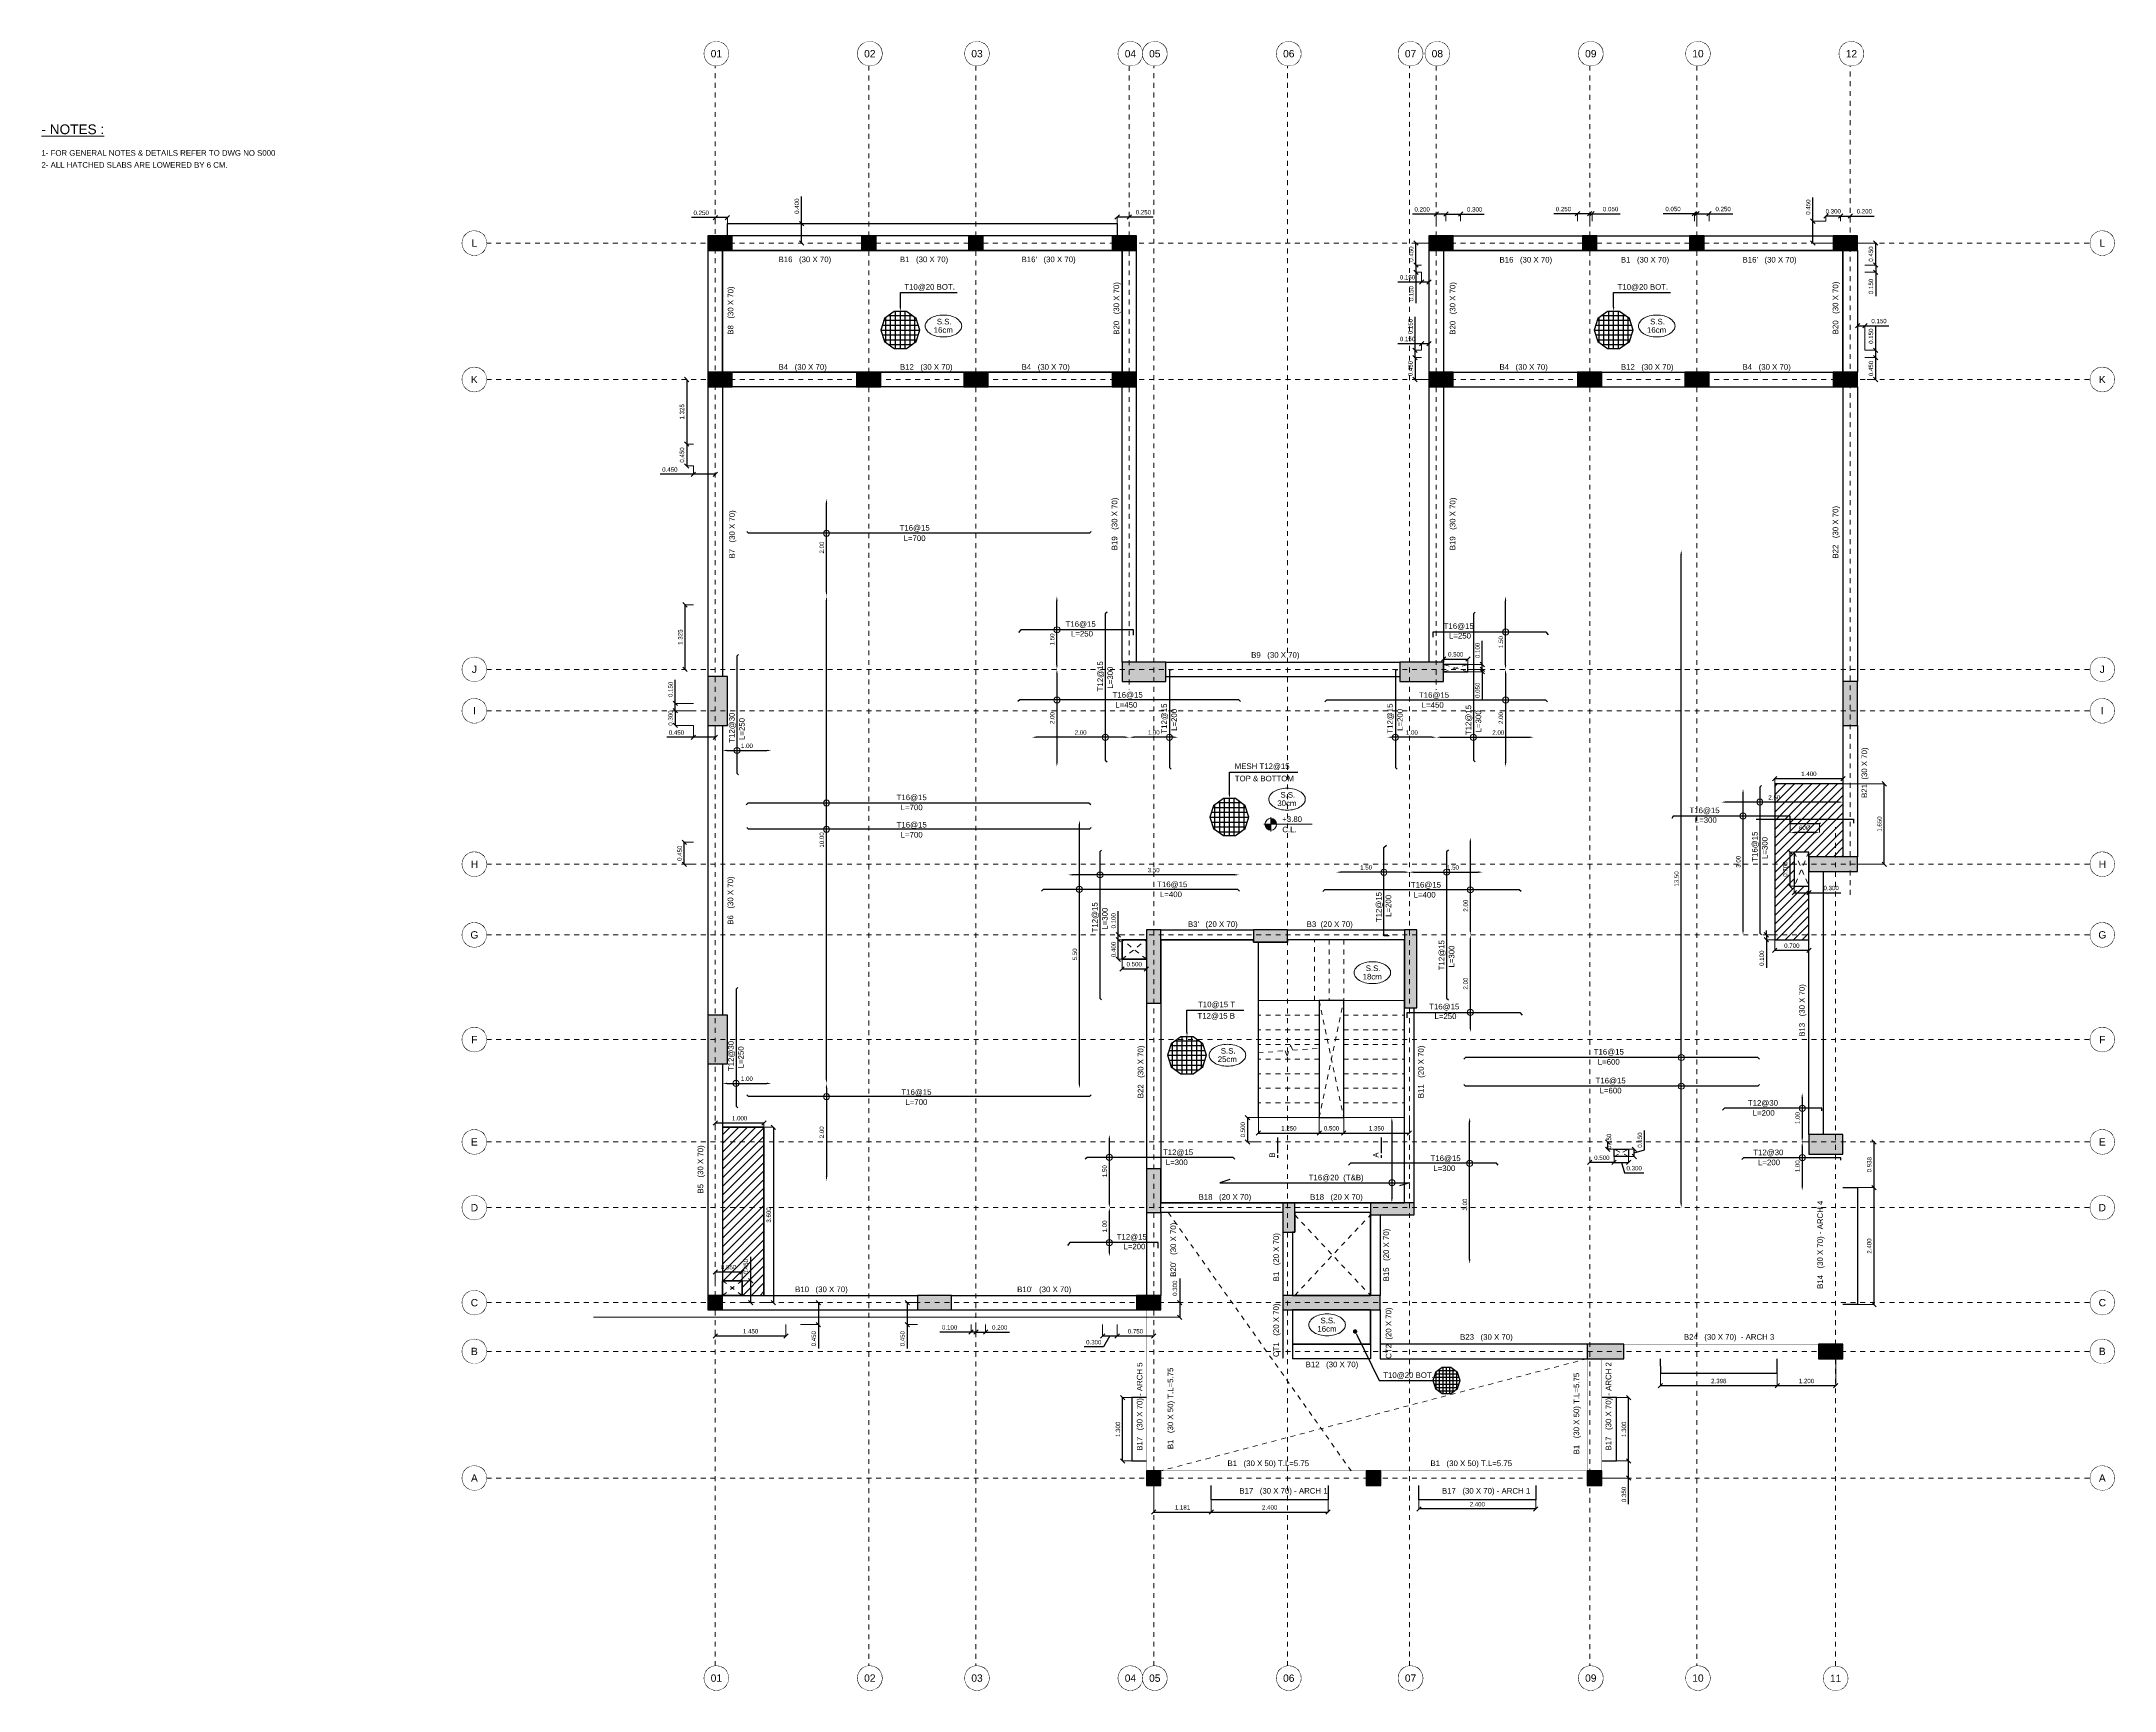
# Model space of a CAD drawing. Header units: inches. Extents: x -11.3 to 31.2, y -1.9 to 32.
import ezdxf
from ezdxf import colors
from ezdxf.entities.mleader import LeaderData, LeaderLine
from ezdxf.enums import TextEntityAlignment as Align
from ezdxf.math import Vec2, Vec3

# ---------------------------------------------------------------- set-up
doc = ezdxf.new("R2010")
doc.units = ezdxf.units.IN
doc.header["$MEASUREMENT"] = 0
doc.set_wipeout_variables(frame=1)
for name, pattern in [('1ST FLOOR$0$DASHDOT2', [0.5, 0.25, -0.125, 0, -0.125]), ('1ST FLOOR$0$DASHED2', [0.375, 0.25, -0.125]), ('1ST FLOOR$0$HIDDEN', [0.375, 0.25, -0.125]), ('AXES-ROOF$0$CENTER2', [1.125, 0.75, -0.125, 0.125, -0.125]), ('AXES-TYP$0$CENTER2', [1.125, 0.75, -0.125, 0.125, -0.125])]:
    doc.linetypes.add(name, pattern=pattern)
for name, color, linetype, lineweight in [('1ST FLOOR$0$S-ANNO-TEXT', 130, 'Continuous', 13), ('1ST FLOOR$0$S-ANNO-TEXT @ 50', 130, 'Continuous', 13), ('1ST FLOOR$0$S-BEAM-NAME', 2, 'Continuous', 30), ('1ST FLOOR$0$S-BEAM-NAME @ 50', 2, 'Continuous', 30), ('1ST FLOOR$0$S-CONC-OPEN', 22, 'Continuous', 0), ('1ST FLOOR$0$S-CONC-SECT', 10, 'Continuous', 13), ('1ST FLOOR$0$S-FLOR-STRS', 41, 'Continuous', 0), ('AXES-2ND&3RD$0$S-AXIS-CIRC', 22, 'Continuous', 13), ('AXES-ROOF$0$S-AXIS-PLAN', 20, 'AXES-ROOF$0$CENTER2', 18), ('AXES-TYP$0$S-AXIS-PLAN', 20, 'AXES-TYP$0$CENTER2', 18), ('COL - 1ST$0$S-CONC-PATH', 253, 'Continuous', 5), ('COL - GR$0$S-CONC-PATH', 253, 'Continuous', 5)]:
    doc.layers.add(name, color=color, linetype=linetype, lineweight=lineweight)
for name, color, linetype in [('Beam20X70', 30, 'Continuous'), ('Beam30X70', 52, 'Continuous'), ('Columns', 4, 'Continuous'), ('Drops', 231, 'Continuous'), ('Opening', 40, 'Continuous'), ('Slab160', 210, 'Continuous'), ('Slab250', 232, 'Continuous'), ('Slab300', 231, 'Continuous')]:
    doc.layers.add(name, color=color, linetype=linetype)
doc.styles.add('1ST FLOOR$0$DMA-T-S', font='sanss___.ttf', dxfattribs={"height": 0.0023})
doc.styles.add('1ST FLOOR$0$DMA-TXT-DIM', font='sanss___.ttf', dxfattribs={"height": 0.0018})
doc.styles.add('1ST FLOOR$0$Standard', font='arial.ttf')
doc.styles.add('3RD FLOOR$0$DMA-T-S', font='sanss___.ttf', dxfattribs={"height": 0.0023})
doc.styles.add('AXES-2ND&3RD$0$DMA-T-S', font='sanss___.ttf', dxfattribs={"height": 0.0023})
doc.dimstyles.new('1ST FLOOR$0$DMA-DIM', dxfattribs={"dimtxt": 0.0018, "dimasz": 0.0018, "dimexe": 0, "dimexo": 0, "dimgap": 0.001, "dimtad": 1, "dimdec": 3, "dimlfac": -1, "dimrnd": 0.001, "dimzin": 1, "dimdsep": 46, "dimtxsty": '1ST FLOOR$0$DMA-TXT-DIM', "dimblk": '1ST FLOOR$0$_Oblique', "dimcen": 0.003, "dimclrd": 256, "dimclre": 256, "dimclrt": 2, "dimadec": 3, "dimazin": 0, "dimtfac": 1, "dimtdec": 3, "dimtofl": 0, "dimtmove": 0, "dimatfit": 3, "dimfxl": 0.05, "dimtolj": 1, "dimtzin": 0, "dimlwe": -1, "dimarcsym": 0})

# ---------------------------------------------------------------- blocks, each defined once
blk = doc.blocks.new('*U3')
at = {"layer": '1ST FLOOR$0$S-ANNO-TEXT'}
h = blk.add_hatch(color=256, dxfattribs=at)
h.paths.add_polyline_path([(0, 0.0024), (0, 0), (0.0024, 0, 0.414214)])
h.paths.add_polyline_path([(0, 0), (-0.0024, 0, 0.414214), (0, -0.0024)])
for p, q in [((-0.00288, 0), (0.0024, 0)), ((0, 0.00288), (0, -0.00288)), ((0.0039, 0), (0, 0)), ((0.0039, 0), (0.01692, 0))]:
    blk.add_line(p, q, dxfattribs=at)
blk.add_circle((0, 0), 0.0024, dxfattribs=at)
at = {"layer": '1ST FLOOR$0$S-ANNO-TEXT', "style": '1ST FLOOR$0$DMA-T-S', "flags": 4}
blk.add_attdef('0.00', (0.0047, 0.00098), '', height=0.0023, dxfattribs=at)
at = {"layer": '1ST FLOOR$0$S-ANNO-TEXT', "style": '1ST FLOOR$0$DMA-T-S'}
blk.add_attdef('FINISHING', (0.00473, -0.00328), '', height=0.0023, dxfattribs=at)
blk = doc.blocks.new('1ST FLOOR$0$ssnot')
at = {"layer": '1ST FLOOR$0$S-ANNO-TEXT'}
blk.add_lwpolyline([(-0.75, 0, 0.152216), (-0.701, -0.158, 0.106943), (-0.53, -0.318, 0.074343), (-0.3, -0.413, 0.060974), (0, -0.45, 0.060974), (0.3, -0.413, 0.074343), (0.53, -0.318, 0.106943), (0.701, -0.158, 0.152216), (0.75, 0, 0.152216), (0.701, 0.158, 0.106943), (0.53, 0.318, 0.074343), (0.3, 0.413, 0.060974), (0, 0.45, 0.060974), (-0.3, 0.413, 0.074343), (-0.53, 0.318, 0.106943), (-0.701, 0.158, 0.152216)], format="xyb", close=True, dxfattribs=at)
blk = doc.blocks.new('*D132')
at = {"layer": '1ST FLOOR$0$S-ANNO-TEXT', "lineweight": -2, "transparency": 16777216}
blk.add_line((23.598, 13.74), (23.598, 16.56), dxfattribs=at)
at = {"layer": '1ST FLOOR$0$S-ANNO-TEXT', "transparency": 16777216}
for points in [[(23.583, 16.56), (23.613, 16.56), (23.598, 16.65)], [(23.583, 13.74), (23.613, 13.74), (23.598, 13.65)]]:
    blk.add_solid(points, dxfattribs=at)
at = {"layer": 'Defpoints', "color": 0, "transparency": 16777216}
for p in [(23.598, 16.65), (23.598, 16.65), (23.598, 13.65)]:
    blk.add_point(p, dxfattribs=at)
at = {"layer": '1ST FLOOR$0$S-ANNO-TEXT', "transparency": 16777216, "insert": (23.502, 15.15), "char_height": 0.09, "attachment_point": 5, "rotation": 90, "style": '1ST FLOOR$0$DMA-TXT-DIM'}
blk.add_mtext('\\A1;3.00', dxfattribs=at)
blk = doc.blocks.new('*D133')
at = {"layer": '1ST FLOOR$0$S-ANNO-TEXT', "lineweight": -2, "transparency": 16777216}
blk.add_line((25.56, 16.375), (23.24, 16.375), dxfattribs=at)
at = {"layer": '1ST FLOOR$0$S-ANNO-TEXT', "transparency": 16777216}
for points in [[(23.24, 16.39), (23.24, 16.36), (23.15, 16.375)], [(25.56, 16.39), (25.56, 16.36), (25.65, 16.375)]]:
    blk.add_solid(points, dxfattribs=at)
at = {"layer": 'Defpoints', "color": 0, "transparency": 16777216}
for p in [(23.15, 16.375), (23.15, 16.375), (25.65, 16.375)]:
    blk.add_point(p, dxfattribs=at)
at = {"layer": '1ST FLOOR$0$S-ANNO-TEXT', "transparency": 16777216, "insert": (24.24, 16.471), "char_height": 0.09, "attachment_point": 5, "style": '1ST FLOOR$0$DMA-TXT-DIM'}
blk.add_mtext('\\A1;2.50', dxfattribs=at)
blk = doc.blocks.new('*D134')
at = {"layer": '1ST FLOOR$0$S-ANNO-TEXT', "lineweight": -2, "transparency": 16777216}
blk.add_line((22.329, 8.14), (22.329, 21.456), dxfattribs=at)
at = {"layer": '1ST FLOOR$0$S-ANNO-TEXT', "transparency": 16777216}
for points in [[(22.314, 21.456), (22.344, 21.456), (22.329, 21.546)], [(22.314, 8.14), (22.344, 8.14), (22.329, 8.05)]]:
    blk.add_solid(points, dxfattribs=at)
at = {"layer": 'Defpoints', "color": 0, "transparency": 16777216}
for p in [(22.329, 21.546), (22.329, 21.546), (22.329, 8.05)]:
    blk.add_point(p, dxfattribs=at)
at = {"layer": '1ST FLOOR$0$S-ANNO-TEXT', "transparency": 16777216, "insert": (22.233, 14.798), "char_height": 0.09, "attachment_point": 5, "rotation": 90, "style": '1ST FLOOR$0$DMA-TXT-DIM'}
blk.add_mtext('\\A1;13.50', dxfattribs=at)
blk = doc.blocks.new('*D135')
at = {"layer": '1ST FLOOR$0$S-ANNO-TEXT', "lineweight": -2, "transparency": 16777216}
blk.add_line((4.783, 10.687), (4.783, 20.51), dxfattribs=at)
at = {"layer": '1ST FLOOR$0$S-ANNO-TEXT', "transparency": 16777216}
for points in [[(4.768, 20.51), (4.798, 20.51), (4.783, 20.6)], [(4.768, 10.687), (4.798, 10.687), (4.783, 10.597)]]:
    blk.add_solid(points, dxfattribs=at)
at = {"layer": 'Defpoints', "color": 0, "transparency": 16777216}
for p in [(4.783, 20.6), (4.783, 20.6), (4.783, 10.597)]:
    blk.add_point(p, dxfattribs=at)
at = {"layer": '1ST FLOOR$0$S-ANNO-TEXT', "transparency": 16777216, "insert": (4.687, 15.598), "char_height": 0.09, "attachment_point": 5, "rotation": 90, "style": '1ST FLOOR$0$DMA-TXT-DIM'}
blk.add_mtext('\\A1;10.00', dxfattribs=at)
blk = doc.blocks.new('*D136')
at = {"layer": '1ST FLOOR$0$S-ANNO-TEXT', "lineweight": -2, "transparency": 16777216}
blk.add_line((4.783, 10.507), (4.783, 8.687), dxfattribs=at)
at = {"layer": '1ST FLOOR$0$S-ANNO-TEXT', "transparency": 16777216}
for points in [[(4.768, 10.507), (4.798, 10.507), (4.783, 10.597)], [(4.768, 8.687), (4.798, 8.687), (4.783, 8.597)]]:
    blk.add_solid(points, dxfattribs=at)
at = {"layer": 'Defpoints', "color": 0, "transparency": 16777216}
for p in [(4.783, 10.597), (4.783, 8.597), (4.783, 8.597)]:
    blk.add_point(p, dxfattribs=at)
at = {"layer": '1ST FLOOR$0$S-ANNO-TEXT', "transparency": 16777216, "insert": (4.687, 9.597), "char_height": 0.09, "attachment_point": 5, "rotation": 90, "style": '1ST FLOOR$0$DMA-TXT-DIM'}
blk.add_mtext('\\A1;2.00', dxfattribs=at)
blk = doc.blocks.new('*D137')
at = {"layer": '1ST FLOOR$0$S-ANNO-TEXT', "lineweight": -2, "transparency": 16777216}
blk.add_line((4.783, 20.69), (4.783, 22.51), dxfattribs=at)
at = {"layer": '1ST FLOOR$0$S-ANNO-TEXT', "transparency": 16777216}
for points in [[(4.768, 22.51), (4.798, 22.51), (4.783, 22.6)], [(4.768, 20.69), (4.798, 20.69), (4.783, 20.6)]]:
    blk.add_solid(points, dxfattribs=at)
at = {"layer": 'Defpoints', "color": 0, "transparency": 16777216}
for p in [(4.783, 22.6), (4.783, 22.6), (4.783, 20.6)]:
    blk.add_point(p, dxfattribs=at)
at = {"layer": '1ST FLOOR$0$S-ANNO-TEXT', "transparency": 16777216, "insert": (4.687, 21.6), "char_height": 0.09, "attachment_point": 5, "rotation": 90, "style": '1ST FLOOR$0$DMA-TXT-DIM'}
blk.add_mtext('\\A1;2.00', dxfattribs=at)
blk = doc.blocks.new('1ST FLOOR$0$_Oblique')
at = {"color": 0, "linetype": 'ByBlock', "lineweight": -2}
blk.add_line((0.5, 0.5), (-0.5, -0.5), dxfattribs=at)
blk = doc.blocks.new('*D138')
at = {"layer": '1ST FLOOR$0$S-ANNO-TEXT', "transparency": 16777216}
for p, q in [((2.5, 9.678), (2.5, 9.789)), ((3.5, 9.7), (3.5, 9.789))]:
    blk.add_line(p, q, dxfattribs=at)
at = {"layer": '1ST FLOOR$0$S-ANNO-TEXT', "lineweight": -2, "transparency": 16777216}
blk.add_line((2.5, 9.789), (3.5, 9.789), dxfattribs=at)
at = {"layer": 'Defpoints', "color": 0, "transparency": 16777216}
for p in [(3.5, 9.789), (2.5, 9.678), (3.5, 9.7)]:
    blk.add_point(p, dxfattribs=at)
at = {"layer": '1ST FLOOR$0$S-ANNO-TEXT', "lineweight": -2, "transparency": 16777216, "xscale": 0.09, "yscale": 0.09, "zscale": 0.09, "rotation": 180}
blk.add_blockref('1ST FLOOR$0$_Oblique', (2.5, 9.789), dxfattribs=at)
at = {"layer": '1ST FLOOR$0$S-ANNO-TEXT', "lineweight": -2, "transparency": 16777216, "xscale": 0.09, "yscale": 0.09, "zscale": 0.09}
blk.add_blockref('1ST FLOOR$0$_Oblique', (3.5, 9.789), dxfattribs=at)
at = {"layer": '1ST FLOOR$0$S-ANNO-TEXT', "transparency": 16777216, "insert": (3, 9.886), "char_height": 0.09, "attachment_point": 5, "style": '1ST FLOOR$0$DMA-TXT-DIM'}
blk.add_mtext('\\A1;1.000', dxfattribs=at)
blk = doc.blocks.new('*D139')
at = {"layer": '1ST FLOOR$0$S-ANNO-TEXT', "transparency": 16777216}
for p, q in [((3.5, 9.7), (3.694, 9.7)), ((3.5, 6.1), (3.694, 6.1))]:
    blk.add_line(p, q, dxfattribs=at)
at = {"layer": '1ST FLOOR$0$S-ANNO-TEXT', "lineweight": -2, "transparency": 16777216}
blk.add_line((3.694, 9.7), (3.694, 6.1), dxfattribs=at)
at = {"layer": 'Defpoints', "color": 0, "transparency": 16777216}
for p in [(3.5, 9.7), (3.5, 6.1), (3.694, 6.1)]:
    blk.add_point(p, dxfattribs=at)
at = {"layer": '1ST FLOOR$0$S-ANNO-TEXT', "lineweight": -2, "transparency": 16777216, "xscale": 0.09, "yscale": 0.09, "zscale": 0.09}
for p, rotation in [((3.694, 9.7), 90), ((3.694, 6.1), 270)]:
    blk.add_blockref('1ST FLOOR$0$_Oblique', p, dxfattribs=dict(at, rotation=rotation))
at = {"layer": '1ST FLOOR$0$S-ANNO-TEXT', "transparency": 16777216, "insert": (3.597, 7.9), "char_height": 0.09, "attachment_point": 5, "rotation": 90, "style": '1ST FLOOR$0$DMA-TXT-DIM'}
blk.add_mtext('\\A1;3.600', dxfattribs=at)
blk = doc.blocks.new('*D140')
at = {"layer": '1ST FLOOR$0$S-ANNO-TEXT', "transparency": 16777216}
for p, q in [((14.9, 9.9), (14.9, 9.581)), ((15.4, 9.9), (15.4, 9.581))]:
    blk.add_line(p, q, dxfattribs=at)
at = {"layer": '1ST FLOOR$0$S-ANNO-TEXT', "lineweight": -2, "transparency": 16777216}
blk.add_line((14.9, 9.581), (15.4, 9.581), dxfattribs=at)
at = {"layer": 'Defpoints', "color": 0, "transparency": 16777216}
for p in [(14.9, 9.9), (15.4, 9.9), (15.4, 9.581)]:
    blk.add_point(p, dxfattribs=at)
at = {"layer": '1ST FLOOR$0$S-ANNO-TEXT', "lineweight": -2, "transparency": 16777216, "xscale": 0.09, "yscale": 0.09, "zscale": 0.09, "rotation": 180}
blk.add_blockref('1ST FLOOR$0$_Oblique', (14.9, 9.581), dxfattribs=at)
at = {"layer": '1ST FLOOR$0$S-ANNO-TEXT', "lineweight": -2, "transparency": 16777216, "xscale": 0.09, "yscale": 0.09, "zscale": 0.09}
blk.add_blockref('1ST FLOOR$0$_Oblique', (15.4, 9.581), dxfattribs=at)
at = {"layer": '1ST FLOOR$0$S-ANNO-TEXT', "transparency": 16777216, "insert": (15.15, 9.678), "char_height": 0.09, "attachment_point": 5, "style": '1ST FLOOR$0$DMA-TXT-DIM'}
blk.add_mtext('\\A1;0.500', dxfattribs=at)
blk = doc.blocks.new('*D141')
at = {"layer": '1ST FLOOR$0$S-ANNO-TEXT', "transparency": 16777216}
for p, q in [((15.4, 9.9), (15.4, 9.581)), ((16.75, 9.9), (16.75, 9.581))]:
    blk.add_line(p, q, dxfattribs=at)
at = {"layer": '1ST FLOOR$0$S-ANNO-TEXT', "lineweight": -2, "transparency": 16777216}
blk.add_line((15.4, 9.581), (16.75, 9.581), dxfattribs=at)
at = {"layer": 'Defpoints', "color": 0, "transparency": 16777216}
for p in [(15.4, 9.9), (16.75, 9.9), (16.75, 9.581)]:
    blk.add_point(p, dxfattribs=at)
at = {"layer": '1ST FLOOR$0$S-ANNO-TEXT', "lineweight": -2, "transparency": 16777216, "xscale": 0.09, "yscale": 0.09, "zscale": 0.09, "rotation": 180}
blk.add_blockref('1ST FLOOR$0$_Oblique', (15.4, 9.581), dxfattribs=at)
at = {"layer": '1ST FLOOR$0$S-ANNO-TEXT', "lineweight": -2, "transparency": 16777216, "xscale": 0.09, "yscale": 0.09, "zscale": 0.09}
blk.add_blockref('1ST FLOOR$0$_Oblique', (16.75, 9.581), dxfattribs=at)
at = {"layer": '1ST FLOOR$0$S-ANNO-TEXT', "transparency": 16777216, "insert": (16.075, 9.678), "char_height": 0.09, "attachment_point": 5, "style": '1ST FLOOR$0$DMA-TXT-DIM'}
blk.add_mtext('\\A1;1.350', dxfattribs=at)
blk = doc.blocks.new('*D142')
at = {"layer": '1ST FLOOR$0$S-ANNO-TEXT', "transparency": 16777216}
for p, q in [((13.65, 9.9), (13.65, 9.581)), ((14.9, 9.9), (14.9, 9.581))]:
    blk.add_line(p, q, dxfattribs=at)
at = {"layer": '1ST FLOOR$0$S-ANNO-TEXT', "lineweight": -2, "transparency": 16777216}
blk.add_line((13.65, 9.581), (14.9, 9.581), dxfattribs=at)
at = {"layer": 'Defpoints', "color": 0, "transparency": 16777216}
for p in [(13.65, 9.9), (14.9, 9.9), (14.9, 9.581)]:
    blk.add_point(p, dxfattribs=at)
at = {"layer": '1ST FLOOR$0$S-ANNO-TEXT', "lineweight": -2, "transparency": 16777216, "xscale": 0.09, "yscale": 0.09, "zscale": 0.09, "rotation": 180}
blk.add_blockref('1ST FLOOR$0$_Oblique', (13.65, 9.581), dxfattribs=at)
at = {"layer": '1ST FLOOR$0$S-ANNO-TEXT', "lineweight": -2, "transparency": 16777216, "xscale": 0.09, "yscale": 0.09, "zscale": 0.09}
blk.add_blockref('1ST FLOOR$0$_Oblique', (14.9, 9.581), dxfattribs=at)
at = {"layer": '1ST FLOOR$0$S-ANNO-TEXT', "transparency": 16777216, "insert": (14.275, 9.678), "char_height": 0.09, "attachment_point": 5, "style": '1ST FLOOR$0$DMA-TXT-DIM'}
blk.add_mtext('\\A1;1.250', dxfattribs=at)
blk = doc.blocks.new('*D143')
at = {"layer": '1ST FLOOR$0$S-ANNO-TEXT', "transparency": 16777216}
for p, q in [((13.65, 9.9), (13.426, 9.9)), ((13.65, 9.4), (13.426, 9.4))]:
    blk.add_line(p, q, dxfattribs=at)
at = {"layer": '1ST FLOOR$0$S-ANNO-TEXT', "lineweight": -2, "transparency": 16777216}
blk.add_line((13.426, 9.9), (13.426, 9.4), dxfattribs=at)
at = {"layer": 'Defpoints', "color": 0, "transparency": 16777216}
for p in [(13.65, 9.9), (13.426, 9.4), (13.65, 9.4)]:
    blk.add_point(p, dxfattribs=at)
at = {"layer": '1ST FLOOR$0$S-ANNO-TEXT', "lineweight": -2, "transparency": 16777216, "xscale": 0.09, "yscale": 0.09, "zscale": 0.09}
for p, rotation in [((13.426, 9.9), 90), ((13.426, 9.4), 270)]:
    blk.add_blockref('1ST FLOOR$0$_Oblique', p, dxfattribs=dict(at, rotation=rotation))
at = {"layer": '1ST FLOOR$0$S-ANNO-TEXT', "transparency": 16777216, "insert": (13.33, 9.65), "char_height": 0.09, "attachment_point": 5, "rotation": 90, "style": '1ST FLOOR$0$DMA-TXT-DIM'}
blk.add_mtext('\\A1;0.500', dxfattribs=at)
blk = doc.blocks.new('*D144')
at = {"layer": '1ST FLOOR$0$S-ANNO-TEXT', "transparency": 16777216}
for p, q in [((2.5, 5.533), (2.5, 5.416)), ((3.95, 5.65), (3.95, 5.416))]:
    blk.add_line(p, q, dxfattribs=at)
at = {"layer": '1ST FLOOR$0$S-ANNO-TEXT', "lineweight": -2, "transparency": 16777216}
blk.add_line((2.5, 5.416), (3.95, 5.416), dxfattribs=at)
at = {"layer": 'Defpoints', "color": 0, "transparency": 16777216}
for p in [(2.5, 5.533), (3.95, 5.65), (3.95, 5.416)]:
    blk.add_point(p, dxfattribs=at)
at = {"layer": '1ST FLOOR$0$S-ANNO-TEXT', "lineweight": -2, "transparency": 16777216, "xscale": 0.09, "yscale": 0.09, "zscale": 0.09, "rotation": 180}
blk.add_blockref('1ST FLOOR$0$_Oblique', (2.5, 5.416), dxfattribs=at)
at = {"layer": '1ST FLOOR$0$S-ANNO-TEXT', "lineweight": -2, "transparency": 16777216, "xscale": 0.09, "yscale": 0.09, "zscale": 0.09}
blk.add_blockref('1ST FLOOR$0$_Oblique', (3.95, 5.416), dxfattribs=at)
at = {"layer": '1ST FLOOR$0$S-ANNO-TEXT', "transparency": 16777216, "insert": (3.225, 5.512), "char_height": 0.09, "attachment_point": 5, "style": '1ST FLOOR$0$DMA-TXT-DIM'}
blk.add_mtext('\\A1;1.450', dxfattribs=at)
blk = doc.blocks.new('*D145')
at = {"layer": '1ST FLOOR$0$S-ANNO-TEXT', "transparency": 16777216}
for p, q in [((10.45, 5.65), (10.45, 5.416)), ((10.75, 5.65), (10.75, 5.416))]:
    blk.add_line(p, q, dxfattribs=at)
at = {"layer": '1ST FLOOR$0$S-ANNO-TEXT', "lineweight": -2, "transparency": 16777216}
for p, q in [((10.469, 5.191), (10.071, 5.191)), ((10.45, 5.416), (10.75, 5.416)), ((10.6, 5.416), (10.469, 5.191))]:
    blk.add_line(p, q, dxfattribs=at)
at = {"layer": 'Defpoints', "color": 0, "transparency": 16777216}
for p in [(10.45, 5.65), (10.75, 5.65), (10.75, 5.416)]:
    blk.add_point(p, dxfattribs=at)
at = {"layer": '1ST FLOOR$0$S-ANNO-TEXT', "lineweight": -2, "transparency": 16777216, "xscale": 0.09, "yscale": 0.09, "zscale": 0.09, "rotation": 180}
blk.add_blockref('1ST FLOOR$0$_Oblique', (10.45, 5.416), dxfattribs=at)
at = {"layer": '1ST FLOOR$0$S-ANNO-TEXT', "lineweight": -2, "transparency": 16777216, "xscale": 0.09, "yscale": 0.09, "zscale": 0.09}
blk.add_blockref('1ST FLOOR$0$_Oblique', (10.75, 5.416), dxfattribs=at)
at = {"layer": '1ST FLOOR$0$S-ANNO-TEXT', "transparency": 16777216, "insert": (10.27, 5.287), "char_height": 0.09, "attachment_point": 5, "style": '1ST FLOOR$0$DMA-TXT-DIM'}
blk.add_mtext('\\A1;0.300', dxfattribs=at)
blk = doc.blocks.new('*D146')
at = {"layer": '1ST FLOOR$0$S-ANNO-TEXT', "transparency": 16777216}
blk.add_line((10.75, 5.65), (10.75, 5.416), dxfattribs=at)
at = {"layer": '1ST FLOOR$0$S-ANNO-TEXT', "lineweight": -2, "transparency": 16777216}
blk.add_line((10.75, 5.416), (11.5, 5.416), dxfattribs=at)
at = {"layer": 'Defpoints', "color": 0, "transparency": 16777216}
for p in [(10.75, 5.65), (11.5, 5.416), (11.5, 5.416)]:
    blk.add_point(p, dxfattribs=at)
at = {"layer": '1ST FLOOR$0$S-ANNO-TEXT', "lineweight": -2, "transparency": 16777216, "xscale": 0.09, "yscale": 0.09, "zscale": 0.09, "rotation": 180}
blk.add_blockref('1ST FLOOR$0$_Oblique', (10.75, 5.416), dxfattribs=at)
at = {"layer": '1ST FLOOR$0$S-ANNO-TEXT', "lineweight": -2, "transparency": 16777216, "xscale": 0.09, "yscale": 0.09, "zscale": 0.09}
blk.add_blockref('1ST FLOOR$0$_Oblique', (11.5, 5.416), dxfattribs=at)
at = {"layer": '1ST FLOOR$0$S-ANNO-TEXT', "transparency": 16777216, "insert": (11.125, 5.512), "char_height": 0.09, "attachment_point": 5, "style": '1ST FLOOR$0$DMA-TXT-DIM'}
blk.add_mtext('\\A1;0.750', dxfattribs=at)
blk = doc.blocks.new('*D147')
at = {"layer": '1ST FLOOR$0$S-ANNO-TEXT', "transparency": 16777216}
for p, q in [((4.434, 6.1), (4.618, 6.1)), ((4.25, 5.65), (4.618, 5.65))]:
    blk.add_line(p, q, dxfattribs=at)
at = {"layer": '1ST FLOOR$0$S-ANNO-TEXT', "lineweight": -2, "transparency": 16777216}
for p, q in [((4.618, 6.1), (4.618, 5.65)), ((4.618, 5.65), (4.618, 5.162))]:
    blk.add_line(p, q, dxfattribs=at)
at = {"layer": 'Defpoints', "color": 0, "transparency": 16777216}
for p in [(4.434, 6.1), (4.25, 5.65), (4.618, 5.65)]:
    blk.add_point(p, dxfattribs=at)
at = {"layer": '1ST FLOOR$0$S-ANNO-TEXT', "lineweight": -2, "transparency": 16777216, "xscale": 0.09, "yscale": 0.09, "zscale": 0.09}
for p, rotation in [((4.618, 6.1), 90), ((4.618, 5.65), 270)]:
    blk.add_blockref('1ST FLOOR$0$_Oblique', p, dxfattribs=dict(at, rotation=rotation))
at = {"layer": '1ST FLOOR$0$S-ANNO-TEXT', "transparency": 16777216, "insert": (4.522, 5.361), "char_height": 0.09, "attachment_point": 5, "rotation": 90, "style": '1ST FLOOR$0$DMA-TXT-DIM'}
blk.add_mtext('\\A1;0.450', dxfattribs=at)
blk = doc.blocks.new('*D148')
at = {"layer": '1ST FLOOR$0$S-ANNO-TEXT', "transparency": 16777216}
for p, q in [((26.234, 27.85), (26.322, 27.85)), ((26.1, 27.4), (26.322, 27.4))]:
    blk.add_line(p, q, dxfattribs=at)
at = {"layer": '1ST FLOOR$0$S-ANNO-TEXT', "lineweight": -2, "transparency": 16777216}
blk.add_line((26.322, 27.4), (26.322, 27.85), dxfattribs=at)
at = {"layer": 'Defpoints', "color": 0, "transparency": 16777216}
for p in [(26.234, 27.85), (26.322, 27.85), (26.1, 27.4)]:
    blk.add_point(p, dxfattribs=at)
at = {"layer": '1ST FLOOR$0$S-ANNO-TEXT', "lineweight": -2, "transparency": 16777216, "xscale": 0.09, "yscale": 0.09, "zscale": 0.09}
for p, rotation in [((26.322, 27.85), 90), ((26.322, 27.4), 270)]:
    blk.add_blockref('1ST FLOOR$0$_Oblique', p, dxfattribs=dict(at, rotation=rotation))
at = {"layer": '1ST FLOOR$0$S-ANNO-TEXT', "transparency": 16777216, "insert": (26.225, 27.625), "char_height": 0.09, "attachment_point": 5, "rotation": 90, "style": '1ST FLOOR$0$DMA-TXT-DIM'}
blk.add_mtext('\\A1;0.450', dxfattribs=at)
blk = doc.blocks.new('*D149')
at = {"layer": '1ST FLOOR$0$S-ANNO-TEXT', "transparency": 16777216}
for p, q in [((26.1, 27.4), (26.322, 27.4)), ((26.1, 27.25), (26.322, 27.25))]:
    blk.add_line(p, q, dxfattribs=at)
at = {"layer": '1ST FLOOR$0$S-ANNO-TEXT', "lineweight": -2, "transparency": 16777216}
for p, q in [((26.322, 27.4), (26.322, 27.25)), ((26.322, 27.25), (26.322, 26.762))]:
    blk.add_line(p, q, dxfattribs=at)
at = {"layer": 'Defpoints', "color": 0, "transparency": 16777216}
for p in [(26.1, 27.4), (26.1, 27.25), (26.322, 27.25)]:
    blk.add_point(p, dxfattribs=at)
at = {"layer": '1ST FLOOR$0$S-ANNO-TEXT', "lineweight": -2, "transparency": 16777216, "xscale": 0.09, "yscale": 0.09, "zscale": 0.09}
for p, rotation in [((26.322, 27.4), 90), ((26.322, 27.25), 270)]:
    blk.add_blockref('1ST FLOOR$0$_Oblique', p, dxfattribs=dict(at, rotation=rotation))
at = {"layer": '1ST FLOOR$0$S-ANNO-TEXT', "transparency": 16777216, "insert": (26.225, 26.961), "char_height": 0.09, "attachment_point": 5, "rotation": 90, "style": '1ST FLOOR$0$DMA-TXT-DIM'}
blk.add_mtext('\\A1;0.150', dxfattribs=at)
blk = doc.blocks.new('*D150')
at = {"layer": '1ST FLOOR$0$S-ANNO-TEXT', "transparency": 16777216}
for p, q in [((26.1, 25.5), (26.322, 25.5)), ((26.147, 25.05), (26.322, 25.05))]:
    blk.add_line(p, q, dxfattribs=at)
at = {"layer": '1ST FLOOR$0$S-ANNO-TEXT', "lineweight": -2, "transparency": 16777216}
blk.add_line((26.322, 25.05), (26.322, 25.5), dxfattribs=at)
at = {"layer": 'Defpoints', "color": 0, "transparency": 16777216}
for p in [(26.1, 25.5), (26.322, 25.5), (26.147, 25.05)]:
    blk.add_point(p, dxfattribs=at)
at = {"layer": '1ST FLOOR$0$S-ANNO-TEXT', "lineweight": -2, "transparency": 16777216, "xscale": 0.09, "yscale": 0.09, "zscale": 0.09}
for p, rotation in [((26.322, 25.5), 90), ((26.322, 25.05), 270)]:
    blk.add_blockref('1ST FLOOR$0$_Oblique', p, dxfattribs=dict(at, rotation=rotation))
at = {"layer": '1ST FLOOR$0$S-ANNO-TEXT', "transparency": 16777216, "insert": (26.225, 25.275), "char_height": 0.09, "attachment_point": 5, "rotation": 90, "style": '1ST FLOOR$0$DMA-TXT-DIM'}
blk.add_mtext('\\A1;0.450', dxfattribs=at)
blk = doc.blocks.new('*D151')
at = {"layer": '1ST FLOOR$0$S-ANNO-TEXT', "lineweight": -2, "transparency": 16777216}
for p, q in [((26.322, 25.65), (26.322, 26.138)), ((26.322, 25.5), (26.322, 25.65))]:
    blk.add_line(p, q, dxfattribs=at)
at = {"layer": '1ST FLOOR$0$S-ANNO-TEXT', "transparency": 16777216}
blk.add_line((26.1, 25.65), (26.322, 25.65), dxfattribs=at)
at = {"layer": 'Defpoints', "color": 0, "transparency": 16777216}
for p in [(26.1, 25.65), (26.322, 25.65), (26.322, 25.5)]:
    blk.add_point(p, dxfattribs=at)
at = {"layer": '1ST FLOOR$0$S-ANNO-TEXT', "lineweight": -2, "transparency": 16777216, "xscale": 0.09, "yscale": 0.09, "zscale": 0.09}
for p, rotation in [((26.322, 25.65), 90), ((26.322, 25.5), 270)]:
    blk.add_blockref('1ST FLOOR$0$_Oblique', p, dxfattribs=dict(at, rotation=rotation))
at = {"layer": '1ST FLOOR$0$S-ANNO-TEXT', "transparency": 16777216, "insert": (26.225, 25.939), "char_height": 0.09, "attachment_point": 5, "rotation": 90, "style": '1ST FLOOR$0$DMA-TXT-DIM'}
blk.add_mtext('\\A1;0.150', dxfattribs=at)
blk = doc.blocks.new('*D152')
at = {"layer": '1ST FLOOR$0$S-ANNO-TEXT', "transparency": 16777216}
for p, q in [((25.95, 25.65), (25.95, 26.153)), ((26.1, 25.65), (26.1, 26.153))]:
    blk.add_line(p, q, dxfattribs=at)
at = {"layer": '1ST FLOOR$0$S-ANNO-TEXT', "lineweight": -2, "transparency": 16777216}
for p, q in [((25.95, 26.153), (26.1, 26.153)), ((26.1, 26.153), (26.588, 26.153))]:
    blk.add_line(p, q, dxfattribs=at)
at = {"layer": 'Defpoints', "color": 0, "transparency": 16777216}
for p in [(26.1, 26.153), (25.95, 25.65), (26.1, 25.65)]:
    blk.add_point(p, dxfattribs=at)
at = {"layer": '1ST FLOOR$0$S-ANNO-TEXT', "lineweight": -2, "transparency": 16777216, "xscale": 0.09, "yscale": 0.09, "zscale": 0.09, "rotation": 180}
blk.add_blockref('1ST FLOOR$0$_Oblique', (25.95, 26.153), dxfattribs=at)
at = {"layer": '1ST FLOOR$0$S-ANNO-TEXT', "lineweight": -2, "transparency": 16777216, "xscale": 0.09, "yscale": 0.09, "zscale": 0.09}
blk.add_blockref('1ST FLOOR$0$_Oblique', (26.1, 26.153), dxfattribs=at)
at = {"layer": '1ST FLOOR$0$S-ANNO-TEXT', "transparency": 16777216, "insert": (26.389, 26.249), "char_height": 0.09, "attachment_point": 5, "style": '1ST FLOOR$0$DMA-TXT-DIM'}
blk.add_mtext('\\A1;0.150', dxfattribs=at)
blk = doc.blocks.new('*D153')
at = {"layer": '1ST FLOOR$0$S-ANNO-TEXT', "lineweight": -2, "transparency": 16777216}
blk.add_line((1.915, 25.05), (1.915, 23.725), dxfattribs=at)
at = {"layer": '1ST FLOOR$0$S-ANNO-TEXT', "transparency": 16777216}
blk.add_line((2.05, 23.725), (1.915, 23.725), dxfattribs=at)
at = {"layer": 'Defpoints', "color": 0, "transparency": 16777216}
for p in [(1.915, 25.05), (1.915, 23.725), (2.05, 23.725)]:
    blk.add_point(p, dxfattribs=at)
at = {"layer": '1ST FLOOR$0$S-ANNO-TEXT', "lineweight": -2, "transparency": 16777216, "xscale": 0.09, "yscale": 0.09, "zscale": 0.09}
for p, rotation in [((1.915, 25.05), 90), ((1.915, 23.725), 270)]:
    blk.add_blockref('1ST FLOOR$0$_Oblique', p, dxfattribs=dict(at, rotation=rotation))
at = {"layer": '1ST FLOOR$0$S-ANNO-TEXT', "transparency": 16777216, "insert": (1.818, 24.387), "char_height": 0.09, "attachment_point": 5, "rotation": 90, "style": '1ST FLOOR$0$DMA-TXT-DIM'}
blk.add_mtext('\\A1;1.325', dxfattribs=at)
blk = doc.blocks.new('*D154')
at = {"layer": '1ST FLOOR$0$S-ANNO-TEXT', "transparency": 16777216}
blk.add_line((2.05, 20.425), (1.879, 20.425), dxfattribs=at)
at = {"layer": '1ST FLOOR$0$S-ANNO-TEXT', "lineweight": -2, "transparency": 16777216}
blk.add_line((1.879, 19.1), (1.879, 20.425), dxfattribs=at)
at = {"layer": 'Defpoints', "color": 0, "transparency": 16777216}
for p in [(1.879, 20.425), (2.05, 20.425), (1.879, 19.1)]:
    blk.add_point(p, dxfattribs=at)
at = {"layer": '1ST FLOOR$0$S-ANNO-TEXT', "lineweight": -2, "transparency": 16777216, "xscale": 0.09, "yscale": 0.09, "zscale": 0.09}
for p, rotation in [((1.879, 20.425), 90), ((1.879, 19.1), 270)]:
    blk.add_blockref('1ST FLOOR$0$_Oblique', p, dxfattribs=dict(at, rotation=rotation))
at = {"layer": '1ST FLOOR$0$S-ANNO-TEXT', "transparency": 16777216, "insert": (1.783, 19.762), "char_height": 0.09, "attachment_point": 5, "rotation": 90, "style": '1ST FLOOR$0$DMA-TXT-DIM'}
blk.add_mtext('\\A1;1.325', dxfattribs=at)
blk = doc.blocks.new('*D155')
at = {"layer": '1ST FLOOR$0$S-ANNO-TEXT', "lineweight": -2, "transparency": 16777216}
for p, q in [((2.05, 23.104), (1.369, 23.104)), ((2.5, 23.104), (2.05, 23.104))]:
    blk.add_line(p, q, dxfattribs=at)
at = {"layer": '1ST FLOOR$0$S-ANNO-TEXT', "transparency": 16777216}
blk.add_line((2.05, 23.275), (2.05, 23.104), dxfattribs=at)
at = {"layer": 'Defpoints', "color": 0, "transparency": 16777216}
for p in [(2.05, 23.275), (2.05, 23.104), (2.5, 23.104)]:
    blk.add_point(p, dxfattribs=at)
at = {"layer": '1ST FLOOR$0$S-ANNO-TEXT', "lineweight": -2, "transparency": 16777216, "xscale": 0.09, "yscale": 0.09, "zscale": 0.09, "rotation": 180}
blk.add_blockref('1ST FLOOR$0$_Oblique', (2.05, 23.104), dxfattribs=at)
at = {"layer": '1ST FLOOR$0$S-ANNO-TEXT', "lineweight": -2, "transparency": 16777216, "xscale": 0.09, "yscale": 0.09, "zscale": 0.09}
blk.add_blockref('1ST FLOOR$0$_Oblique', (2.5, 23.104), dxfattribs=at)
at = {"layer": '1ST FLOOR$0$S-ANNO-TEXT', "transparency": 16777216, "insert": (1.568, 23.2), "char_height": 0.09, "attachment_point": 5, "style": '1ST FLOOR$0$DMA-TXT-DIM'}
blk.add_mtext('\\A1;0.450', dxfattribs=at)
blk = doc.blocks.new('*D156')
at = {"layer": '1ST FLOOR$0$S-ANNO-TEXT', "transparency": 16777216}
for p, q in [((2.05, 18.25), (1.679, 18.25)), ((2.05, 17.95), (1.679, 17.95))]:
    blk.add_line(p, q, dxfattribs=at)
at = {"layer": '1ST FLOOR$0$S-ANNO-TEXT', "lineweight": -2, "transparency": 16777216}
blk.add_line((1.679, 18.25), (1.679, 17.95), dxfattribs=at)
at = {"layer": 'Defpoints', "color": 0, "transparency": 16777216}
for p in [(1.679, 17.95), (2.05, 18.25), (2.05, 17.95)]:
    blk.add_point(p, dxfattribs=at)
at = {"layer": '1ST FLOOR$0$S-ANNO-TEXT', "lineweight": -2, "transparency": 16777216, "xscale": 0.09, "yscale": 0.09, "zscale": 0.09}
for p, rotation in [((1.679, 18.25), 90), ((1.679, 17.95), 270)]:
    blk.add_blockref('1ST FLOOR$0$_Oblique', p, dxfattribs=dict(at, rotation=rotation))
at = {"layer": '1ST FLOOR$0$S-ANNO-TEXT', "transparency": 16777216, "insert": (1.583, 18.1), "char_height": 0.09, "attachment_point": 5, "rotation": 90, "style": '1ST FLOOR$0$DMA-TXT-DIM'}
blk.add_mtext('\\A1;0.300', dxfattribs=at)
blk = doc.blocks.new('*D157')
at = {"layer": '1ST FLOOR$0$S-ANNO-TEXT', "transparency": 16777216}
for p, q in [((2.5, 6.55), (2.5, 6.732)), ((3.05, 6.55), (3.05, 6.732))]:
    blk.add_line(p, q, dxfattribs=at)
at = {"layer": '1ST FLOOR$0$S-ANNO-TEXT', "lineweight": -2, "transparency": 16777216}
blk.add_line((2.5, 6.732), (3.05, 6.732), dxfattribs=at)
at = {"layer": 'Defpoints', "color": 0, "transparency": 16777216}
for p in [(2.5, 6.55), (3.05, 6.732), (3.05, 6.55)]:
    blk.add_point(p, dxfattribs=at)
at = {"layer": '1ST FLOOR$0$S-ANNO-TEXT', "lineweight": -2, "transparency": 16777216, "xscale": 0.09, "yscale": 0.09, "zscale": 0.09, "rotation": 180}
blk.add_blockref('1ST FLOOR$0$_Oblique', (2.5, 6.732), dxfattribs=at)
at = {"layer": '1ST FLOOR$0$S-ANNO-TEXT', "lineweight": -2, "transparency": 16777216, "xscale": 0.09, "yscale": 0.09, "zscale": 0.09}
blk.add_blockref('1ST FLOOR$0$_Oblique', (3.05, 6.732), dxfattribs=at)
at = {"layer": '1ST FLOOR$0$S-ANNO-TEXT', "transparency": 16777216, "insert": (2.775, 6.828), "char_height": 0.09, "attachment_point": 5, "style": '1ST FLOOR$0$DMA-TXT-DIM'}
blk.add_mtext('\\A1;0.550', dxfattribs=at)
blk = doc.blocks.new('*D158')
at = {"layer": '1ST FLOOR$0$S-ANNO-TEXT', "lineweight": -2, "transparency": 16777216}
for p, q in [((3.227, 6.55), (3.227, 7.038)), ((3.227, 6.1), (3.227, 6.55))]:
    blk.add_line(p, q, dxfattribs=at)
at = {"layer": '1ST FLOOR$0$S-ANNO-TEXT', "transparency": 16777216}
for p, q in [((3.05, 6.55), (3.227, 6.55)), ((3.05, 6.1), (3.227, 6.1))]:
    blk.add_line(p, q, dxfattribs=at)
at = {"layer": 'Defpoints', "color": 0, "transparency": 16777216}
for p in [(3.05, 6.55), (3.05, 6.1), (3.227, 6.1)]:
    blk.add_point(p, dxfattribs=at)
at = {"layer": '1ST FLOOR$0$S-ANNO-TEXT', "lineweight": -2, "transparency": 16777216, "xscale": 0.09, "yscale": 0.09, "zscale": 0.09}
for p, rotation in [((3.227, 6.55), 90), ((3.227, 6.1), 270)]:
    blk.add_blockref('1ST FLOOR$0$_Oblique', p, dxfattribs=dict(at, rotation=rotation))
at = {"layer": '1ST FLOOR$0$S-ANNO-TEXT', "transparency": 16777216, "insert": (3.13, 6.839), "char_height": 0.09, "attachment_point": 5, "rotation": 90, "style": '1ST FLOOR$0$DMA-TXT-DIM'}
blk.add_mtext('\\A1;0.450', dxfattribs=at)
blk = doc.blocks.new('*D159')
at = {"layer": '1ST FLOOR$0$S-ANNO-TEXT', "transparency": 16777216}
for p, q in [((25.65, 16.75), (26.497, 16.75)), ((25.95, 15.1), (26.497, 15.1))]:
    blk.add_line(p, q, dxfattribs=at)
at = {"layer": '1ST FLOOR$0$S-ANNO-TEXT', "lineweight": -2, "transparency": 16777216}
blk.add_line((26.497, 15.1), (26.497, 16.75), dxfattribs=at)
at = {"layer": 'Defpoints', "color": 0, "transparency": 16777216}
for p in [(25.65, 16.75), (26.497, 16.75), (25.95, 15.1)]:
    blk.add_point(p, dxfattribs=at)
at = {"layer": '1ST FLOOR$0$S-ANNO-TEXT', "lineweight": -2, "transparency": 16777216, "xscale": 0.09, "yscale": 0.09, "zscale": 0.09}
for p, rotation in [((26.497, 16.75), 90), ((26.497, 15.1), 270)]:
    blk.add_blockref('1ST FLOOR$0$_Oblique', p, dxfattribs=dict(at, rotation=rotation))
at = {"layer": '1ST FLOOR$0$S-ANNO-TEXT', "transparency": 16777216, "insert": (26.4, 15.925), "char_height": 0.09, "attachment_point": 5, "rotation": 90, "style": '1ST FLOOR$0$DMA-TXT-DIM'}
blk.add_mtext('\\A1;1.650', dxfattribs=at)
blk = doc.blocks.new('*D160')
at = {"layer": '1ST FLOOR$0$S-ANNO-TEXT', "transparency": 16777216}
for p, q in [((24.25, 16.75), (24.25, 16.857)), ((25.65, 16.75), (25.65, 16.857))]:
    blk.add_line(p, q, dxfattribs=at)
at = {"layer": '1ST FLOOR$0$S-ANNO-TEXT', "lineweight": -2, "transparency": 16777216}
blk.add_line((24.25, 16.857), (25.65, 16.857), dxfattribs=at)
at = {"layer": 'Defpoints', "color": 0, "transparency": 16777216}
for p in [(24.25, 16.75), (25.65, 16.857), (25.65, 16.75)]:
    blk.add_point(p, dxfattribs=at)
at = {"layer": '1ST FLOOR$0$S-ANNO-TEXT', "lineweight": -2, "transparency": 16777216, "xscale": 0.09, "yscale": 0.09, "zscale": 0.09, "rotation": 180}
blk.add_blockref('1ST FLOOR$0$_Oblique', (24.25, 16.857), dxfattribs=at)
at = {"layer": '1ST FLOOR$0$S-ANNO-TEXT', "lineweight": -2, "transparency": 16777216, "xscale": 0.09, "yscale": 0.09, "zscale": 0.09}
blk.add_blockref('1ST FLOOR$0$_Oblique', (25.65, 16.857), dxfattribs=at)
at = {"layer": '1ST FLOOR$0$S-ANNO-TEXT', "transparency": 16777216, "insert": (24.95, 16.954), "char_height": 0.09, "attachment_point": 5, "style": '1ST FLOOR$0$DMA-TXT-DIM'}
blk.add_mtext('\\A1;1.400', dxfattribs=at)
blk = doc.blocks.new('*D161')
at = {"layer": '1ST FLOOR$0$S-ANNO-TEXT', "transparency": 16777216}
for p, q in [((24.565, 15.927), (24.565, 15.749)), ((25.165, 15.927), (25.165, 15.749))]:
    blk.add_line(p, q, dxfattribs=at)
at = {"layer": '1ST FLOOR$0$S-ANNO-TEXT', "lineweight": -2, "transparency": 16777216}
blk.add_line((25.075, 15.749), (24.655, 15.749), dxfattribs=at)
at = {"layer": '1ST FLOOR$0$S-ANNO-TEXT', "transparency": 16777216}
for points in [[(24.655, 15.764), (24.655, 15.734), (24.565, 15.749)], [(25.075, 15.764), (25.075, 15.734), (25.165, 15.749)]]:
    blk.add_solid(points, dxfattribs=at)
at = {"layer": 'Defpoints', "color": 0, "transparency": 16777216}
for p in [(24.565, 15.927), (24.565, 15.749), (25.165, 15.927)]:
    blk.add_point(p, dxfattribs=at)
at = {"layer": '1ST FLOOR$0$S-ANNO-TEXT', "transparency": 16777216, "insert": (24.865, 15.846), "char_height": 0.09, "attachment_point": 5, "style": '1ST FLOOR$0$DMA-TXT-DIM'}
blk.add_mtext('\\A1;60%%C', dxfattribs=at)
blk = doc.blocks.new('*D162')
at = {"layer": '1ST FLOOR$0$S-ANNO-TEXT', "transparency": 16777216}
for p, q in [((24.65, 15.35), (24.561, 15.35)), ((24.65, 14.65), (24.561, 14.65))]:
    blk.add_line(p, q, dxfattribs=at)
at = {"layer": '1ST FLOOR$0$S-ANNO-TEXT', "lineweight": -2, "transparency": 16777216}
blk.add_line((24.561, 15.35), (24.561, 14.65), dxfattribs=at)
at = {"layer": 'Defpoints', "color": 0, "transparency": 16777216}
for p in [(24.65, 15.35), (24.561, 14.65), (24.65, 14.65)]:
    blk.add_point(p, dxfattribs=at)
at = {"layer": '1ST FLOOR$0$S-ANNO-TEXT', "lineweight": -2, "transparency": 16777216, "xscale": 0.09, "yscale": 0.09, "zscale": 0.09}
for p, rotation in [((24.561, 15.35), 90), ((24.561, 14.65), 270)]:
    blk.add_blockref('1ST FLOOR$0$_Oblique', p, dxfattribs=dict(at, rotation=rotation))
at = {"layer": '1ST FLOOR$0$S-ANNO-TEXT', "transparency": 16777216, "insert": (24.465, 15), "char_height": 0.09, "attachment_point": 5, "rotation": 90, "style": '1ST FLOOR$0$DMA-TXT-DIM'}
blk.add_mtext('\\A1;0.700', dxfattribs=at)
blk = doc.blocks.new('*D163')
at = {"layer": '1ST FLOOR$0$S-ANNO-TEXT', "transparency": 16777216}
for p, q in [((24.65, 14.65), (24.65, 14.514)), ((24.95, 14.65), (24.95, 14.514))]:
    blk.add_line(p, q, dxfattribs=at)
at = {"layer": '1ST FLOOR$0$S-ANNO-TEXT', "lineweight": -2, "transparency": 16777216}
for p, q in [((24.65, 14.514), (24.95, 14.514)), ((24.95, 14.514), (25.604, 14.514))]:
    blk.add_line(p, q, dxfattribs=at)
at = {"layer": 'Defpoints', "color": 0, "transparency": 16777216}
for p in [(24.65, 14.65), (24.95, 14.65), (24.95, 14.514)]:
    blk.add_point(p, dxfattribs=at)
at = {"layer": '1ST FLOOR$0$S-ANNO-TEXT', "lineweight": -2, "transparency": 16777216, "xscale": 0.09, "yscale": 0.09, "zscale": 0.09, "rotation": 180}
blk.add_blockref('1ST FLOOR$0$_Oblique', (24.65, 14.514), dxfattribs=at)
at = {"layer": '1ST FLOOR$0$S-ANNO-TEXT', "lineweight": -2, "transparency": 16777216, "xscale": 0.09, "yscale": 0.09, "zscale": 0.09}
blk.add_blockref('1ST FLOOR$0$_Oblique', (24.95, 14.514), dxfattribs=at)
at = {"layer": '1ST FLOOR$0$S-ANNO-TEXT', "transparency": 16777216, "insert": (25.406, 14.611), "char_height": 0.09, "attachment_point": 5, "style": '1ST FLOOR$0$DMA-TXT-DIM'}
blk.add_mtext('\\A1;0.300', dxfattribs=at)
blk = doc.blocks.new('*D164')
at = {"layer": '1ST FLOOR$0$S-ANNO-TEXT', "transparency": 16777216}
for p, q in [((24.25, 13.55), (24.25, 13.331)), ((24.95, 13.55), (24.95, 13.331))]:
    blk.add_line(p, q, dxfattribs=at)
at = {"layer": '1ST FLOOR$0$S-ANNO-TEXT', "lineweight": -2, "transparency": 16777216}
blk.add_line((24.95, 13.331), (24.25, 13.331), dxfattribs=at)
at = {"layer": 'Defpoints', "color": 0, "transparency": 16777216}
for p in [(24.25, 13.55), (24.25, 13.331), (24.95, 13.55)]:
    blk.add_point(p, dxfattribs=at)
at = {"layer": '1ST FLOOR$0$S-ANNO-TEXT', "lineweight": -2, "transparency": 16777216, "xscale": 0.09, "yscale": 0.09, "zscale": 0.09, "rotation": 180}
blk.add_blockref('1ST FLOOR$0$_Oblique', (24.25, 13.331), dxfattribs=at)
at = {"layer": '1ST FLOOR$0$S-ANNO-TEXT', "lineweight": -2, "transparency": 16777216, "xscale": 0.09, "yscale": 0.09, "zscale": 0.09}
blk.add_blockref('1ST FLOOR$0$_Oblique', (24.95, 13.331), dxfattribs=at)
at = {"layer": '1ST FLOOR$0$S-ANNO-TEXT', "transparency": 16777216, "insert": (24.6, 13.427), "char_height": 0.09, "attachment_point": 5, "style": '1ST FLOOR$0$DMA-TXT-DIM'}
blk.add_mtext('\\A1;0.700', dxfattribs=at)
blk = doc.blocks.new('*D165')
at = {"layer": '1ST FLOOR$0$S-ANNO-TEXT', "transparency": 16777216}
for p, q in [((7.75, 5.65), (7.75, 5.495)), ((7.85, 5.65), (7.85, 5.495))]:
    blk.add_line(p, q, dxfattribs=at)
at = {"layer": '1ST FLOOR$0$S-ANNO-TEXT', "lineweight": -2, "transparency": 16777216}
for p, q in [((7.75, 5.495), (7.112, 5.495)), ((7.85, 5.495), (7.75, 5.495))]:
    blk.add_line(p, q, dxfattribs=at)
at = {"layer": 'Defpoints', "color": 0, "transparency": 16777216}
for p in [(7.75, 5.65), (7.85, 5.65), (7.85, 5.495)]:
    blk.add_point(p, dxfattribs=at)
at = {"layer": '1ST FLOOR$0$S-ANNO-TEXT', "lineweight": -2, "transparency": 16777216, "xscale": 0.09, "yscale": 0.09, "zscale": 0.09, "rotation": 180}
blk.add_blockref('1ST FLOOR$0$_Oblique', (7.75, 5.495), dxfattribs=at)
at = {"layer": '1ST FLOOR$0$S-ANNO-TEXT', "lineweight": -2, "transparency": 16777216, "xscale": 0.09, "yscale": 0.09, "zscale": 0.09}
blk.add_blockref('1ST FLOOR$0$_Oblique', (7.85, 5.495), dxfattribs=at)
at = {"layer": '1ST FLOOR$0$S-ANNO-TEXT', "transparency": 16777216, "insert": (7.311, 5.591), "char_height": 0.09, "attachment_point": 5, "style": '1ST FLOOR$0$DMA-TXT-DIM'}
blk.add_mtext('\\A1;0.100', dxfattribs=at)
blk = doc.blocks.new('*D166')
at = {"layer": '1ST FLOOR$0$S-ANNO-TEXT', "transparency": 16777216}
for p, q in [((7.85, 5.636), (7.85, 5.495)), ((8.05, 5.65), (8.05, 5.495))]:
    blk.add_line(p, q, dxfattribs=at)
at = {"layer": '1ST FLOOR$0$S-ANNO-TEXT', "lineweight": -2, "transparency": 16777216}
for p, q in [((7.85, 5.495), (8.05, 5.495)), ((8.05, 5.495), (8.538, 5.495))]:
    blk.add_line(p, q, dxfattribs=at)
at = {"layer": 'Defpoints', "color": 0, "transparency": 16777216}
for p in [(7.85, 5.636), (8.05, 5.65), (8.05, 5.495)]:
    blk.add_point(p, dxfattribs=at)
at = {"layer": '1ST FLOOR$0$S-ANNO-TEXT', "lineweight": -2, "transparency": 16777216, "xscale": 0.09, "yscale": 0.09, "zscale": 0.09, "rotation": 180}
blk.add_blockref('1ST FLOOR$0$_Oblique', (7.85, 5.495), dxfattribs=at)
at = {"layer": '1ST FLOOR$0$S-ANNO-TEXT', "lineweight": -2, "transparency": 16777216, "xscale": 0.09, "yscale": 0.09, "zscale": 0.09}
blk.add_blockref('1ST FLOOR$0$_Oblique', (8.05, 5.495), dxfattribs=at)
at = {"layer": '1ST FLOOR$0$S-ANNO-TEXT', "transparency": 16777216, "insert": (8.339, 5.591), "char_height": 0.09, "attachment_point": 5, "style": '1ST FLOOR$0$DMA-TXT-DIM'}
blk.add_mtext('\\A1;0.200', dxfattribs=at)
blk = doc.blocks.new('*D167')
at = {"layer": '1ST FLOOR$0$S-ANNO-TEXT', "transparency": 16777216}
for p, q in [((25.6, 28.3), (25.6, 28.405)), ((25.8, 28.3), (25.8, 28.405))]:
    blk.add_line(p, q, dxfattribs=at)
at = {"layer": '1ST FLOOR$0$S-ANNO-TEXT', "lineweight": -2, "transparency": 16777216}
for p, q in [((25.6, 28.405), (25.8, 28.405)), ((25.8, 28.405), (26.288, 28.405))]:
    blk.add_line(p, q, dxfattribs=at)
at = {"layer": 'Defpoints', "color": 0, "transparency": 16777216}
for p in [(25.6, 28.3), (25.8, 28.405), (25.8, 28.3)]:
    blk.add_point(p, dxfattribs=at)
at = {"layer": '1ST FLOOR$0$S-ANNO-TEXT', "lineweight": -2, "transparency": 16777216, "xscale": 0.09, "yscale": 0.09, "zscale": 0.09, "rotation": 180}
blk.add_blockref('1ST FLOOR$0$_Oblique', (25.6, 28.405), dxfattribs=at)
at = {"layer": '1ST FLOOR$0$S-ANNO-TEXT', "lineweight": -2, "transparency": 16777216, "xscale": 0.09, "yscale": 0.09, "zscale": 0.09}
blk.add_blockref('1ST FLOOR$0$_Oblique', (25.8, 28.405), dxfattribs=at)
at = {"layer": '1ST FLOOR$0$S-ANNO-TEXT', "transparency": 16777216, "insert": (26.089, 28.502), "char_height": 0.09, "attachment_point": 5, "style": '1ST FLOOR$0$DMA-TXT-DIM'}
blk.add_mtext('\\A1;0.200', dxfattribs=at)
blk = doc.blocks.new('*D168')
at = {"layer": '1ST FLOOR$0$S-ANNO-TEXT', "transparency": 16777216}
for p, q in [((25.3, 28.3), (25.3, 28.405)), ((25.6, 28.3), (25.6, 28.405))]:
    blk.add_line(p, q, dxfattribs=at)
at = {"layer": '1ST FLOOR$0$S-ANNO-TEXT', "lineweight": -2, "transparency": 16777216}
blk.add_line((25.6, 28.405), (25.3, 28.405), dxfattribs=at)
at = {"layer": 'Defpoints', "color": 0, "transparency": 16777216}
for p in [(25.3, 28.405), (25.3, 28.3), (25.6, 28.3)]:
    blk.add_point(p, dxfattribs=at)
at = {"layer": '1ST FLOOR$0$S-ANNO-TEXT', "lineweight": -2, "transparency": 16777216, "xscale": 0.09, "yscale": 0.09, "zscale": 0.09, "rotation": 180}
blk.add_blockref('1ST FLOOR$0$_Oblique', (25.3, 28.405), dxfattribs=at)
at = {"layer": '1ST FLOOR$0$S-ANNO-TEXT', "lineweight": -2, "transparency": 16777216, "xscale": 0.09, "yscale": 0.09, "zscale": 0.09}
blk.add_blockref('1ST FLOOR$0$_Oblique', (25.6, 28.405), dxfattribs=at)
at = {"layer": '1ST FLOOR$0$S-ANNO-TEXT', "transparency": 16777216, "insert": (25.45, 28.502), "char_height": 0.09, "attachment_point": 5, "style": '1ST FLOOR$0$DMA-TXT-DIM'}
blk.add_mtext('\\A1;0.300', dxfattribs=at)
blk = doc.blocks.new('*D169')
at = {"layer": '1ST FLOOR$0$S-ANNO-TEXT', "lineweight": -2, "transparency": 16777216}
for p, q in [((22.6, 28.452), (21.962, 28.452)), ((22.65, 28.452), (22.6, 28.452)), ((22.65, 28.452), (22.74, 28.452))]:
    blk.add_line(p, q, dxfattribs=at)
at = {"layer": '1ST FLOOR$0$S-ANNO-TEXT', "transparency": 16777216}
for p, q in [((22.6, 28.3), (22.6, 28.452)), ((22.65, 28.3), (22.65, 28.452))]:
    blk.add_line(p, q, dxfattribs=at)
at = {"layer": 'Defpoints', "color": 0, "transparency": 16777216}
for p in [(22.6, 28.3), (22.65, 28.452), (22.65, 28.3)]:
    blk.add_point(p, dxfattribs=at)
at = {"layer": '1ST FLOOR$0$S-ANNO-TEXT', "lineweight": -2, "transparency": 16777216, "xscale": 0.09, "yscale": 0.09, "zscale": 0.09}
blk.add_blockref('1ST FLOOR$0$_Oblique', (22.6, 28.452), dxfattribs=at)
at = {"layer": '1ST FLOOR$0$S-ANNO-TEXT', "lineweight": -2, "transparency": 16777216, "xscale": 0.09, "yscale": 0.09, "zscale": 0.09, "rotation": 180}
blk.add_blockref('1ST FLOOR$0$_Oblique', (22.65, 28.452), dxfattribs=at)
at = {"layer": '1ST FLOOR$0$S-ANNO-TEXT', "transparency": 16777216, "insert": (22.161, 28.549), "char_height": 0.09, "attachment_point": 5, "style": '1ST FLOOR$0$DMA-TXT-DIM'}
blk.add_mtext('\\A1;0.050', dxfattribs=at)
blk = doc.blocks.new('*D170')
at = {"layer": '1ST FLOOR$0$S-ANNO-TEXT', "transparency": 16777216}
for p, q in [((22.65, 28.3), (22.65, 28.452)), ((22.9, 28.3), (22.9, 28.452))]:
    blk.add_line(p, q, dxfattribs=at)
at = {"layer": '1ST FLOOR$0$S-ANNO-TEXT', "lineweight": -2, "transparency": 16777216}
for p, q in [((22.65, 28.452), (22.9, 28.452)), ((22.9, 28.452), (23.388, 28.452))]:
    blk.add_line(p, q, dxfattribs=at)
at = {"layer": 'Defpoints', "color": 0, "transparency": 16777216}
for p in [(22.65, 28.3), (22.9, 28.452), (22.9, 28.3)]:
    blk.add_point(p, dxfattribs=at)
at = {"layer": '1ST FLOOR$0$S-ANNO-TEXT', "lineweight": -2, "transparency": 16777216, "xscale": 0.09, "yscale": 0.09, "zscale": 0.09, "rotation": 180}
blk.add_blockref('1ST FLOOR$0$_Oblique', (22.65, 28.452), dxfattribs=at)
at = {"layer": '1ST FLOOR$0$S-ANNO-TEXT', "lineweight": -2, "transparency": 16777216, "xscale": 0.09, "yscale": 0.09, "zscale": 0.09}
blk.add_blockref('1ST FLOOR$0$_Oblique', (22.9, 28.452), dxfattribs=at)
at = {"layer": '1ST FLOOR$0$S-ANNO-TEXT', "transparency": 16777216, "insert": (23.189, 28.549), "char_height": 0.09, "attachment_point": 5, "style": '1ST FLOOR$0$DMA-TXT-DIM'}
blk.add_mtext('\\A1;0.250', dxfattribs=at)
blk = doc.blocks.new('*D171')
at = {"layer": '1ST FLOOR$0$S-ANNO-TEXT', "lineweight": -2, "transparency": 16777216}
for p, q in [((25.031, 28.3), (25.031, 28.788)), ((25.031, 27.85), (25.031, 28.3))]:
    blk.add_line(p, q, dxfattribs=at)
at = {"layer": '1ST FLOOR$0$S-ANNO-TEXT', "transparency": 16777216}
for p, q in [((25.3, 28.3), (25.031, 28.3)), ((26.342, 27.85), (25.031, 27.85))]:
    blk.add_line(p, q, dxfattribs=at)
at = {"layer": 'Defpoints', "color": 0, "transparency": 16777216}
for p in [(25.3, 28.3), (25.031, 27.85), (26.342, 27.85)]:
    blk.add_point(p, dxfattribs=at)
at = {"layer": '1ST FLOOR$0$S-ANNO-TEXT', "lineweight": -2, "transparency": 16777216, "xscale": 0.09, "yscale": 0.09, "zscale": 0.09}
for p, rotation in [((25.031, 28.3), 90), ((25.031, 27.85), 270)]:
    blk.add_blockref('1ST FLOOR$0$_Oblique', p, dxfattribs=dict(at, rotation=rotation))
at = {"layer": '1ST FLOOR$0$S-ANNO-TEXT', "transparency": 16777216, "insert": (24.935, 28.589), "char_height": 0.09, "attachment_point": 5, "rotation": 90, "style": '1ST FLOOR$0$DMA-TXT-DIM'}
blk.add_mtext('\\A1;0.450', dxfattribs=at)
blk = doc.blocks.new('*D172')
at = {"layer": '1ST FLOOR$0$S-ANNO-TEXT', "lineweight": -2, "transparency": 16777216}
for p, q in [((20.2, 28.452), (19.712, 28.452)), ((20.45, 28.452), (20.2, 28.452))]:
    blk.add_line(p, q, dxfattribs=at)
at = {"layer": '1ST FLOOR$0$S-ANNO-TEXT', "transparency": 16777216}
for p, q in [((20.2, 28.3), (20.2, 28.452)), ((20.45, 28.3), (20.45, 28.452))]:
    blk.add_line(p, q, dxfattribs=at)
at = {"layer": 'Defpoints', "color": 0, "transparency": 16777216}
for p in [(20.2, 28.3), (20.45, 28.452), (20.45, 28.3)]:
    blk.add_point(p, dxfattribs=at)
at = {"layer": '1ST FLOOR$0$S-ANNO-TEXT', "lineweight": -2, "transparency": 16777216, "xscale": 0.09, "yscale": 0.09, "zscale": 0.09, "rotation": 180}
blk.add_blockref('1ST FLOOR$0$_Oblique', (20.2, 28.452), dxfattribs=at)
at = {"layer": '1ST FLOOR$0$S-ANNO-TEXT', "lineweight": -2, "transparency": 16777216, "xscale": 0.09, "yscale": 0.09, "zscale": 0.09}
blk.add_blockref('1ST FLOOR$0$_Oblique', (20.45, 28.452), dxfattribs=at)
at = {"layer": '1ST FLOOR$0$S-ANNO-TEXT', "transparency": 16777216, "insert": (19.911, 28.548), "char_height": 0.09, "attachment_point": 5, "style": '1ST FLOOR$0$DMA-TXT-DIM'}
blk.add_mtext('\\A1;0.250', dxfattribs=at)
blk = doc.blocks.new('*D173')
at = {"layer": '1ST FLOOR$0$S-ANNO-TEXT', "lineweight": -2, "transparency": 16777216}
for p, q in [((20.45, 28.452), (20.36, 28.452)), ((20.45, 28.452), (20.5, 28.452)), ((20.5, 28.452), (21.078, 28.452))]:
    blk.add_line(p, q, dxfattribs=at)
at = {"layer": '1ST FLOOR$0$S-ANNO-TEXT', "transparency": 16777216}
for p, q in [((20.45, 28.3), (20.45, 28.452)), ((20.5, 28.3), (20.5, 28.452))]:
    blk.add_line(p, q, dxfattribs=at)
at = {"layer": 'Defpoints', "color": 0, "transparency": 16777216}
for p in [(20.45, 28.3), (20.5, 28.452), (20.5, 28.3)]:
    blk.add_point(p, dxfattribs=at)
at = {"layer": '1ST FLOOR$0$S-ANNO-TEXT', "lineweight": -2, "transparency": 16777216, "xscale": 0.09, "yscale": 0.09, "zscale": 0.09}
blk.add_blockref('1ST FLOOR$0$_Oblique', (20.45, 28.452), dxfattribs=at)
at = {"layer": '1ST FLOOR$0$S-ANNO-TEXT', "lineweight": -2, "transparency": 16777216, "xscale": 0.09, "yscale": 0.09, "zscale": 0.09, "rotation": 180}
blk.add_blockref('1ST FLOOR$0$_Oblique', (20.5, 28.452), dxfattribs=at)
at = {"layer": '1ST FLOOR$0$S-ANNO-TEXT', "transparency": 16777216, "insert": (20.879, 28.548), "char_height": 0.09, "attachment_point": 5, "style": '1ST FLOOR$0$DMA-TXT-DIM'}
blk.add_mtext('\\A1;0.050', dxfattribs=at)
blk = doc.blocks.new('*D174')
at = {"layer": '1ST FLOOR$0$S-ANNO-TEXT', "lineweight": -2, "transparency": 16777216}
for p, q in [((17.3, 28.446), (16.812, 28.446)), ((17.5, 28.446), (17.3, 28.446))]:
    blk.add_line(p, q, dxfattribs=at)
at = {"layer": '1ST FLOOR$0$S-ANNO-TEXT', "transparency": 16777216}
for p, q in [((17.3, 28.3), (17.3, 28.446)), ((17.5, 28.3), (17.5, 28.446))]:
    blk.add_line(p, q, dxfattribs=at)
at = {"layer": 'Defpoints', "color": 0, "transparency": 16777216}
for p in [(17.3, 28.446), (17.3, 28.3), (17.5, 28.3)]:
    blk.add_point(p, dxfattribs=at)
at = {"layer": '1ST FLOOR$0$S-ANNO-TEXT', "lineweight": -2, "transparency": 16777216, "xscale": 0.09, "yscale": 0.09, "zscale": 0.09, "rotation": 180}
blk.add_blockref('1ST FLOOR$0$_Oblique', (17.3, 28.446), dxfattribs=at)
at = {"layer": '1ST FLOOR$0$S-ANNO-TEXT', "lineweight": -2, "transparency": 16777216, "xscale": 0.09, "yscale": 0.09, "zscale": 0.09}
blk.add_blockref('1ST FLOOR$0$_Oblique', (17.5, 28.446), dxfattribs=at)
at = {"layer": '1ST FLOOR$0$S-ANNO-TEXT', "transparency": 16777216, "insert": (17.011, 28.542), "char_height": 0.09, "attachment_point": 5, "style": '1ST FLOOR$0$DMA-TXT-DIM'}
blk.add_mtext('\\A1;0.200', dxfattribs=at)
blk = doc.blocks.new('*D175')
at = {"layer": '1ST FLOOR$0$S-ANNO-TEXT', "transparency": 16777216}
for p, q in [((17.5, 28.3), (17.5, 28.446)), ((17.8, 28.3), (17.8, 28.446))]:
    blk.add_line(p, q, dxfattribs=at)
at = {"layer": '1ST FLOOR$0$S-ANNO-TEXT', "lineweight": -2, "transparency": 16777216}
for p, q in [((17.5, 28.446), (17.8, 28.446)), ((17.8, 28.446), (18.287, 28.446))]:
    blk.add_line(p, q, dxfattribs=at)
at = {"layer": 'Defpoints', "color": 0, "transparency": 16777216}
for p in [(17.5, 28.3), (17.8, 28.446), (17.8, 28.3)]:
    blk.add_point(p, dxfattribs=at)
at = {"layer": '1ST FLOOR$0$S-ANNO-TEXT', "lineweight": -2, "transparency": 16777216, "xscale": 0.09, "yscale": 0.09, "zscale": 0.09, "rotation": 180}
blk.add_blockref('1ST FLOOR$0$_Oblique', (17.5, 28.446), dxfattribs=at)
at = {"layer": '1ST FLOOR$0$S-ANNO-TEXT', "lineweight": -2, "transparency": 16777216, "xscale": 0.09, "yscale": 0.09, "zscale": 0.09}
blk.add_blockref('1ST FLOOR$0$_Oblique', (17.8, 28.446), dxfattribs=at)
at = {"layer": '1ST FLOOR$0$S-ANNO-TEXT', "transparency": 16777216, "insert": (18.089, 28.542), "char_height": 0.09, "attachment_point": 5, "style": '1ST FLOOR$0$DMA-TXT-DIM'}
blk.add_mtext('\\A1;0.300', dxfattribs=at)
blk = doc.blocks.new('*D176')
at = {"layer": '1ST FLOOR$0$S-ANNO-TEXT', "transparency": 16777216}
for p, q in [((17, 27.4), (16.884, 27.4)), ((17, 27.25), (16.884, 27.25))]:
    blk.add_line(p, q, dxfattribs=at)
at = {"layer": '1ST FLOOR$0$S-ANNO-TEXT', "lineweight": -2, "transparency": 16777216}
for p, q in [((16.884, 27.4), (16.884, 27.25)), ((16.884, 27.25), (16.884, 26.614))]:
    blk.add_line(p, q, dxfattribs=at)
at = {"layer": 'Defpoints', "color": 0, "transparency": 16777216}
for p in [(16.884, 27.25), (17, 27.4), (17, 27.25)]:
    blk.add_point(p, dxfattribs=at)
at = {"layer": '1ST FLOOR$0$S-ANNO-TEXT', "lineweight": -2, "transparency": 16777216, "xscale": 0.09, "yscale": 0.09, "zscale": 0.09}
for p, rotation in [((16.884, 27.4), 90), ((16.884, 27.25), 270)]:
    blk.add_blockref('1ST FLOOR$0$_Oblique', p, dxfattribs=dict(at, rotation=rotation))
at = {"layer": '1ST FLOOR$0$S-ANNO-TEXT', "transparency": 16777216, "insert": (16.788, 26.812), "char_height": 0.09, "attachment_point": 5, "rotation": 90, "style": '1ST FLOOR$0$DMA-TXT-DIM'}
blk.add_mtext('\\A1;0.150', dxfattribs=at)
blk = doc.blocks.new('*D177')
at = {"layer": '1ST FLOOR$0$S-ANNO-TEXT', "transparency": 16777216}
for p, q in [((17.225, 27.85), (16.884, 27.85)), ((17, 27.4), (16.884, 27.4))]:
    blk.add_line(p, q, dxfattribs=at)
at = {"layer": '1ST FLOOR$0$S-ANNO-TEXT', "lineweight": -2, "transparency": 16777216}
blk.add_line((16.884, 27.4), (16.884, 27.85), dxfattribs=at)
at = {"layer": 'Defpoints', "color": 0, "transparency": 16777216}
for p in [(16.884, 27.85), (17.225, 27.85), (17, 27.4)]:
    blk.add_point(p, dxfattribs=at)
at = {"layer": '1ST FLOOR$0$S-ANNO-TEXT', "lineweight": -2, "transparency": 16777216, "xscale": 0.09, "yscale": 0.09, "zscale": 0.09}
for p, rotation in [((16.884, 27.85), 90), ((16.884, 27.4), 270)]:
    blk.add_blockref('1ST FLOOR$0$_Oblique', p, dxfattribs=dict(at, rotation=rotation))
at = {"layer": '1ST FLOOR$0$S-ANNO-TEXT', "transparency": 16777216, "insert": (16.788, 27.625), "char_height": 0.09, "attachment_point": 5, "rotation": 90, "style": '1ST FLOOR$0$DMA-TXT-DIM'}
blk.add_mtext('\\A1;0.450', dxfattribs=at)
blk = doc.blocks.new('*D178')
at = {"layer": '1ST FLOOR$0$S-ANNO-TEXT', "transparency": 16777216}
for p, q in [((17, 27.25), (17, 27.051)), ((17.15, 27.25), (17.15, 27.051))]:
    blk.add_line(p, q, dxfattribs=at)
at = {"layer": '1ST FLOOR$0$S-ANNO-TEXT', "lineweight": -2, "transparency": 16777216}
for p, q in [((17, 27.051), (16.512, 27.051)), ((17.15, 27.051), (17, 27.051))]:
    blk.add_line(p, q, dxfattribs=at)
at = {"layer": 'Defpoints', "color": 0, "transparency": 16777216}
for p in [(17, 27.25), (17.15, 27.25), (17, 27.051)]:
    blk.add_point(p, dxfattribs=at)
at = {"layer": '1ST FLOOR$0$S-ANNO-TEXT', "lineweight": -2, "transparency": 16777216, "xscale": 0.09, "yscale": 0.09, "zscale": 0.09, "rotation": 180}
blk.add_blockref('1ST FLOOR$0$_Oblique', (17, 27.051), dxfattribs=at)
at = {"layer": '1ST FLOOR$0$S-ANNO-TEXT', "lineweight": -2, "transparency": 16777216, "xscale": 0.09, "yscale": 0.09, "zscale": 0.09}
blk.add_blockref('1ST FLOOR$0$_Oblique', (17.15, 27.051), dxfattribs=at)
at = {"layer": '1ST FLOOR$0$S-ANNO-TEXT', "transparency": 16777216, "insert": (16.711, 27.147), "char_height": 0.09, "attachment_point": 5, "style": '1ST FLOOR$0$DMA-TXT-DIM'}
blk.add_mtext('\\A1;0.150', dxfattribs=at)
blk = doc.blocks.new('*D179')
at = {"layer": '1ST FLOOR$0$S-ANNO-TEXT', "transparency": 16777216}
for p, q in [((17, 25.5), (16.867, 25.5)), ((17.228, 25.05), (16.867, 25.05))]:
    blk.add_line(p, q, dxfattribs=at)
at = {"layer": '1ST FLOOR$0$S-ANNO-TEXT', "lineweight": -2, "transparency": 16777216}
blk.add_line((16.867, 25.5), (16.867, 25.05), dxfattribs=at)
at = {"layer": 'Defpoints', "color": 0, "transparency": 16777216}
for p in [(17, 25.5), (16.867, 25.05), (17.228, 25.05)]:
    blk.add_point(p, dxfattribs=at)
at = {"layer": '1ST FLOOR$0$S-ANNO-TEXT', "lineweight": -2, "transparency": 16777216, "xscale": 0.09, "yscale": 0.09, "zscale": 0.09}
for p, rotation in [((16.867, 25.5), 90), ((16.867, 25.05), 270)]:
    blk.add_blockref('1ST FLOOR$0$_Oblique', p, dxfattribs=dict(at, rotation=rotation))
at = {"layer": '1ST FLOOR$0$S-ANNO-TEXT', "transparency": 16777216, "insert": (16.77, 25.275), "char_height": 0.09, "attachment_point": 5, "rotation": 90, "style": '1ST FLOOR$0$DMA-TXT-DIM'}
blk.add_mtext('\\A1;0.450', dxfattribs=at)
blk = doc.blocks.new('*D180')
at = {"layer": '1ST FLOOR$0$S-ANNO-TEXT', "lineweight": -2, "transparency": 16777216}
for p, q in [((16.867, 25.65), (16.867, 26.336)), ((16.867, 25.5), (16.867, 25.65))]:
    blk.add_line(p, q, dxfattribs=at)
at = {"layer": '1ST FLOOR$0$S-ANNO-TEXT', "transparency": 16777216}
for p, q in [((17, 25.65), (16.867, 25.65)), ((17, 25.5), (16.867, 25.5))]:
    blk.add_line(p, q, dxfattribs=at)
at = {"layer": 'Defpoints', "color": 0, "transparency": 16777216}
for p in [(16.867, 25.65), (17, 25.65), (17, 25.5)]:
    blk.add_point(p, dxfattribs=at)
at = {"layer": '1ST FLOOR$0$S-ANNO-TEXT', "lineweight": -2, "transparency": 16777216, "xscale": 0.09, "yscale": 0.09, "zscale": 0.09}
for p, rotation in [((16.867, 25.65), 90), ((16.867, 25.5), 270)]:
    blk.add_blockref('1ST FLOOR$0$_Oblique', p, dxfattribs=dict(at, rotation=rotation))
at = {"layer": '1ST FLOOR$0$S-ANNO-TEXT', "transparency": 16777216, "insert": (16.77, 26.138), "char_height": 0.09, "attachment_point": 5, "rotation": 90, "style": '1ST FLOOR$0$DMA-TXT-DIM'}
blk.add_mtext('\\A1;0.150', dxfattribs=at)
blk = doc.blocks.new('*D181')
at = {"layer": '1ST FLOOR$0$S-ANNO-TEXT', "lineweight": -2, "transparency": 16777216}
for p, q in [((17, 25.784), (16.512, 25.784)), ((17.15, 25.784), (17, 25.784))]:
    blk.add_line(p, q, dxfattribs=at)
at = {"layer": '1ST FLOOR$0$S-ANNO-TEXT', "transparency": 16777216}
for p, q in [((17, 25.65), (17, 25.784)), ((17.15, 25.65), (17.15, 25.784))]:
    blk.add_line(p, q, dxfattribs=at)
at = {"layer": 'Defpoints', "color": 0, "transparency": 16777216}
for p in [(17, 25.784), (17, 25.65), (17.15, 25.65)]:
    blk.add_point(p, dxfattribs=at)
at = {"layer": '1ST FLOOR$0$S-ANNO-TEXT', "lineweight": -2, "transparency": 16777216, "xscale": 0.09, "yscale": 0.09, "zscale": 0.09, "rotation": 180}
blk.add_blockref('1ST FLOOR$0$_Oblique', (17, 25.784), dxfattribs=at)
at = {"layer": '1ST FLOOR$0$S-ANNO-TEXT', "lineweight": -2, "transparency": 16777216, "xscale": 0.09, "yscale": 0.09, "zscale": 0.09}
blk.add_blockref('1ST FLOOR$0$_Oblique', (17.15, 25.784), dxfattribs=at)
at = {"layer": '1ST FLOOR$0$S-ANNO-TEXT', "transparency": 16777216, "insert": (16.711, 25.881), "char_height": 0.09, "attachment_point": 5, "style": '1ST FLOOR$0$DMA-TXT-DIM'}
blk.add_mtext('\\A1;0.150', dxfattribs=at)
blk = doc.blocks.new('1ST FLOOR$0$SN')
for p, q in [((0.19, 0), (0, 0)), ((1.31, 0), (0.31, 0))]:
    blk.add_line(p, q)
blk = doc.blocks.new('*D182')
at = {"layer": '1ST FLOOR$0$S-ANNO-TEXT', "lineweight": -2, "transparency": 16777216}
blk.add_line((9.513, 19.01), (9.513, 17.19), dxfattribs=at)
at = {"layer": '1ST FLOOR$0$S-ANNO-TEXT', "transparency": 16777216}
for points in [[(9.498, 19.01), (9.528, 19.01), (9.513, 19.1)], [(9.498, 17.19), (9.528, 17.19), (9.513, 17.1)]]:
    blk.add_solid(points, dxfattribs=at)
at = {"layer": 'Defpoints', "color": 0, "transparency": 16777216}
for p in [(9.513, 19.1), (9.513, 17.1), (9.513, 17.1)]:
    blk.add_point(p, dxfattribs=at)
at = {"layer": '1ST FLOOR$0$S-ANNO-TEXT', "transparency": 16777216, "insert": (9.417, 18.1), "char_height": 0.09, "attachment_point": 5, "rotation": 90, "style": '1ST FLOOR$0$DMA-TXT-DIM'}
blk.add_mtext('\\A1;2.00', dxfattribs=at)
blk = doc.blocks.new('*D183')
at = {"layer": '1ST FLOOR$0$S-ANNO-TEXT', "lineweight": -2, "transparency": 16777216}
blk.add_line((9.513, 19.19), (9.513, 20.51), dxfattribs=at)
at = {"layer": '1ST FLOOR$0$S-ANNO-TEXT', "transparency": 16777216}
for points in [[(9.498, 20.51), (9.528, 20.51), (9.513, 20.6)], [(9.498, 19.19), (9.528, 19.19), (9.513, 19.1)]]:
    blk.add_solid(points, dxfattribs=at)
at = {"layer": 'Defpoints', "color": 0, "transparency": 16777216}
for p in [(9.513, 20.6), (9.513, 20.6), (9.513, 19.1)]:
    blk.add_point(p, dxfattribs=at)
at = {"layer": '1ST FLOOR$0$S-ANNO-TEXT', "transparency": 16777216, "insert": (9.417, 19.714), "char_height": 0.09, "attachment_point": 5, "rotation": 90, "style": '1ST FLOOR$0$DMA-TXT-DIM'}
blk.add_mtext('\\A1;1.50', dxfattribs=at)
blk = doc.blocks.new('*D184')
at = {"layer": '1ST FLOOR$0$S-ANNO-TEXT', "lineweight": -2, "transparency": 16777216}
blk.add_line((18.723, 19.01), (18.723, 17.19), dxfattribs=at)
at = {"layer": '1ST FLOOR$0$S-ANNO-TEXT', "transparency": 16777216}
for points in [[(18.708, 19.01), (18.738, 19.01), (18.723, 19.1)], [(18.708, 17.19), (18.738, 17.19), (18.723, 17.1)]]:
    blk.add_solid(points, dxfattribs=at)
at = {"layer": 'Defpoints', "color": 0, "transparency": 16777216}
for p in [(18.723, 19.1), (18.723, 17.1), (18.723, 17.1)]:
    blk.add_point(p, dxfattribs=at)
at = {"layer": '1ST FLOOR$0$S-ANNO-TEXT', "transparency": 16777216, "insert": (18.627, 18.1), "char_height": 0.09, "attachment_point": 5, "rotation": 90, "style": '1ST FLOOR$0$DMA-TXT-DIM'}
blk.add_mtext('\\A1;2.00', dxfattribs=at)
blk = doc.blocks.new('*D185')
at = {"layer": '1ST FLOOR$0$S-ANNO-TEXT', "lineweight": -2, "transparency": 16777216}
blk.add_line((18.723, 19.19), (18.723, 20.51), dxfattribs=at)
at = {"layer": '1ST FLOOR$0$S-ANNO-TEXT', "transparency": 16777216}
for points in [[(18.708, 20.51), (18.738, 20.51), (18.723, 20.6)], [(18.708, 19.19), (18.738, 19.19), (18.723, 19.1)]]:
    blk.add_solid(points, dxfattribs=at)
at = {"layer": 'Defpoints', "color": 0, "transparency": 16777216}
for p in [(18.723, 20.6), (18.723, 20.6), (18.723, 19.1)]:
    blk.add_point(p, dxfattribs=at)
at = {"layer": '1ST FLOOR$0$S-ANNO-TEXT', "transparency": 16777216, "insert": (18.627, 19.66), "char_height": 0.09, "attachment_point": 5, "rotation": 90, "style": '1ST FLOOR$0$DMA-TXT-DIM'}
blk.add_mtext('\\A1;1.50', dxfattribs=at)
blk = doc.blocks.new('*D186')
at = {"layer": '1ST FLOOR$0$S-ANNO-TEXT', "lineweight": -2, "transparency": 16777216}
blk.add_line((10.91, 17.707), (9.09, 17.707), dxfattribs=at)
at = {"layer": '1ST FLOOR$0$S-ANNO-TEXT', "transparency": 16777216}
for points in [[(9.09, 17.722), (9.09, 17.692), (9, 17.707)], [(10.91, 17.722), (10.91, 17.692), (11, 17.707)]]:
    blk.add_solid(points, dxfattribs=at)
at = {"layer": 'Defpoints', "color": 0, "transparency": 16777216}
for p in [(9, 17.707), (9, 17.707), (11, 17.707)]:
    blk.add_point(p, dxfattribs=at)
at = {"layer": '1ST FLOOR$0$S-ANNO-TEXT', "transparency": 16777216, "insert": (10, 17.803), "char_height": 0.09, "attachment_point": 5, "style": '1ST FLOOR$0$DMA-TXT-DIM'}
blk.add_mtext('\\A1;2.00', dxfattribs=at)
blk = doc.blocks.new('*D187')
at = {"layer": '1ST FLOOR$0$S-ANNO-TEXT', "lineweight": -2, "transparency": 16777216}
blk.add_line((17.39, 17.707), (19.21, 17.707), dxfattribs=at)
at = {"layer": '1ST FLOOR$0$S-ANNO-TEXT', "transparency": 16777216}
for points in [[(17.39, 17.722), (17.39, 17.692), (17.3, 17.707)], [(19.21, 17.722), (19.21, 17.692), (19.3, 17.707)]]:
    blk.add_solid(points, dxfattribs=at)
at = {"layer": 'Defpoints', "color": 0, "transparency": 16777216}
for p in [(17.3, 17.707), (19.3, 17.707), (19.3, 17.707)]:
    blk.add_point(p, dxfattribs=at)
at = {"layer": '1ST FLOOR$0$S-ANNO-TEXT', "transparency": 16777216, "insert": (18.574, 17.803), "char_height": 0.09, "attachment_point": 5, "style": '1ST FLOOR$0$DMA-TXT-DIM'}
blk.add_mtext('\\A1;2.00', dxfattribs=at)
blk = doc.blocks.new('*D188')
at = {"layer": '1ST FLOOR$0$S-ANNO-TEXT', "lineweight": -2, "transparency": 16777216}
blk.add_line((11.91, 17.707), (11.09, 17.707), dxfattribs=at)
at = {"layer": '1ST FLOOR$0$S-ANNO-TEXT', "transparency": 16777216}
for points in [[(11.09, 17.722), (11.09, 17.692), (11, 17.707)], [(11.91, 17.722), (11.91, 17.692), (12, 17.707)]]:
    blk.add_solid(points, dxfattribs=at)
at = {"layer": 'Defpoints', "color": 0, "transparency": 16777216}
for p in [(11, 17.707), (11, 17.707), (12, 17.707)]:
    blk.add_point(p, dxfattribs=at)
at = {"layer": '1ST FLOOR$0$S-ANNO-TEXT', "transparency": 16777216, "insert": (11.5, 17.803), "char_height": 0.09, "attachment_point": 5, "style": '1ST FLOOR$0$DMA-TXT-DIM'}
blk.add_mtext('\\A1;1.00', dxfattribs=at)
blk = doc.blocks.new('*D189')
at = {"layer": '1ST FLOOR$0$S-ANNO-TEXT', "lineweight": -2, "transparency": 16777216}
blk.add_line((17.21, 17.707), (16.39, 17.707), dxfattribs=at)
at = {"layer": '1ST FLOOR$0$S-ANNO-TEXT', "transparency": 16777216}
for points in [[(16.39, 17.722), (16.39, 17.692), (16.3, 17.707)], [(17.21, 17.722), (17.21, 17.692), (17.3, 17.707)]]:
    blk.add_solid(points, dxfattribs=at)
at = {"layer": 'Defpoints', "color": 0, "transparency": 16777216}
for p in [(16.3, 17.707), (16.3, 17.707), (17.3, 17.707)]:
    blk.add_point(p, dxfattribs=at)
at = {"layer": '1ST FLOOR$0$S-ANNO-TEXT', "transparency": 16777216, "insert": (16.8, 17.803), "char_height": 0.09, "attachment_point": 5, "style": '1ST FLOOR$0$DMA-TXT-DIM'}
blk.add_mtext('\\A1;1.00', dxfattribs=at)
blk = doc.blocks.new('*D190')
at = {"layer": '1ST FLOOR$0$S-ANNO-TEXT', "lineweight": -2, "transparency": 16777216}
blk.add_line((9.976, 10.59), (9.976, 15.91), dxfattribs=at)
at = {"layer": '1ST FLOOR$0$S-ANNO-TEXT', "transparency": 16777216}
for points in [[(9.961, 15.91), (9.991, 15.91), (9.976, 16)], [(9.961, 10.59), (9.991, 10.59), (9.976, 10.5)]]:
    blk.add_solid(points, dxfattribs=at)
at = {"layer": 'Defpoints', "color": 0, "transparency": 16777216}
for p in [(9.976, 16), (9.976, 16), (9.976, 10.5)]:
    blk.add_point(p, dxfattribs=at)
at = {"layer": '1ST FLOOR$0$S-ANNO-TEXT', "transparency": 16777216, "insert": (9.88, 13.25), "char_height": 0.09, "attachment_point": 5, "rotation": 90, "style": '1ST FLOOR$0$DMA-TXT-DIM'}
blk.add_mtext('\\A1;5.50', dxfattribs=at)
blk = doc.blocks.new('*D191')
at = {"layer": '1ST FLOOR$0$S-ANNO-TEXT', "lineweight": -2, "transparency": 16777216}
blk.add_line((18.001, 13.74), (18.001, 15.557), dxfattribs=at)
at = {"layer": '1ST FLOOR$0$S-ANNO-TEXT', "transparency": 16777216}
blk.add_line((18.097, 13.65), (18.001, 13.65), dxfattribs=at)
for points in [[(17.986, 15.557), (18.016, 15.557), (18.001, 15.647)], [(17.986, 13.74), (18.016, 13.74), (18.001, 13.65)]]:
    blk.add_solid(points, dxfattribs=at)
at = {"layer": 'Defpoints', "color": 0, "transparency": 16777216}
for p in [(18.001, 15.647), (18.001, 15.647), (18.097, 13.65)]:
    blk.add_point(p, dxfattribs=at)
at = {"layer": '1ST FLOOR$0$S-ANNO-TEXT', "transparency": 16777216, "insert": (17.904, 14.249), "char_height": 0.09, "attachment_point": 5, "rotation": 90, "style": '1ST FLOOR$0$DMA-TXT-DIM'}
blk.add_mtext('\\A1;2.00', dxfattribs=at)
blk = doc.blocks.new('*D205')
at = {"layer": '1ST FLOOR$0$S-ANNO-TEXT', "lineweight": -2, "transparency": 16777216}
blk.add_line((16.84, 14.937), (18.16, 14.937), dxfattribs=at)
at = {"layer": '1ST FLOOR$0$S-ANNO-TEXT', "transparency": 16777216}
for points in [[(16.84, 14.952), (16.84, 14.922), (16.75, 14.937)], [(18.16, 14.952), (18.16, 14.922), (18.25, 14.937)]]:
    blk.add_solid(points, dxfattribs=at)
at = {"layer": 'Defpoints', "color": 0, "transparency": 16777216}
for p in [(16.75, 14.937), (18.25, 14.937), (18.25, 14.937)]:
    blk.add_point(p, dxfattribs=at)
at = {"layer": '1ST FLOOR$0$S-ANNO-TEXT', "transparency": 16777216, "insert": (17.644, 15.034), "char_height": 0.09, "attachment_point": 5, "style": '1ST FLOOR$0$DMA-TXT-DIM'}
blk.add_mtext('\\A1;1.50', dxfattribs=at)
blk = doc.blocks.new('*D206')
at = {"layer": '1ST FLOOR$0$S-ANNO-TEXT', "lineweight": -2, "transparency": 16777216}
blk.add_line((16.66, 14.937), (15.34, 14.937), dxfattribs=at)
at = {"layer": '1ST FLOOR$0$S-ANNO-TEXT', "transparency": 16777216}
for points in [[(15.34, 14.952), (15.34, 14.922), (15.25, 14.937)], [(16.66, 14.952), (16.66, 14.922), (16.75, 14.937)]]:
    blk.add_solid(points, dxfattribs=at)
at = {"layer": 'Defpoints', "color": 0, "transparency": 16777216}
for p in [(15.25, 14.937), (15.25, 14.937), (16.75, 14.937)]:
    blk.add_point(p, dxfattribs=at)
at = {"layer": '1ST FLOOR$0$S-ANNO-TEXT', "transparency": 16777216, "insert": (15.862, 15.034), "char_height": 0.09, "attachment_point": 5, "style": '1ST FLOOR$0$DMA-TXT-DIM'}
blk.add_mtext('\\A1;1.50', dxfattribs=at)
blk = doc.blocks.new('*D207')
at = {"layer": '1ST FLOOR$0$S-ANNO-TEXT', "lineweight": -2, "transparency": 16777216}
blk.add_line((13.16, 14.882), (9.84, 14.882), dxfattribs=at)
at = {"layer": '1ST FLOOR$0$S-ANNO-TEXT', "transparency": 16777216}
for points in [[(9.84, 14.897), (9.84, 14.867), (9.75, 14.882)], [(13.16, 14.897), (13.16, 14.867), (13.25, 14.882)]]:
    blk.add_solid(points, dxfattribs=at)
at = {"layer": 'Defpoints', "color": 0, "transparency": 16777216}
for p in [(9.75, 14.882), (9.75, 14.882), (13.25, 14.882)]:
    blk.add_point(p, dxfattribs=at)
at = {"layer": '1ST FLOOR$0$S-ANNO-TEXT', "transparency": 16777216, "insert": (11.5, 14.979), "char_height": 0.09, "attachment_point": 5, "style": '1ST FLOOR$0$DMA-TXT-DIM'}
blk.add_mtext('\\A1;3.50', dxfattribs=at)
blk = doc.blocks.new('*D208')
at = {"layer": '1ST FLOOR$0$S-ANNO-TEXT', "lineweight": -2, "transparency": 16777216}
blk.add_line((18.001, 11.74), (18.001, 13.56), dxfattribs=at)
at = {"layer": '1ST FLOOR$0$S-ANNO-TEXT', "transparency": 16777216}
for points in [[(17.986, 13.56), (18.016, 13.56), (18.001, 13.65)], [(17.986, 11.74), (18.016, 11.74), (18.001, 11.65)]]:
    blk.add_solid(points, dxfattribs=at)
at = {"layer": 'Defpoints', "color": 0, "transparency": 16777216}
for p in [(18.001, 13.65), (18.001, 13.65), (18.001, 11.65)]:
    blk.add_point(p, dxfattribs=at)
at = {"layer": '1ST FLOOR$0$S-ANNO-TEXT', "transparency": 16777216, "insert": (17.904, 12.65), "char_height": 0.09, "attachment_point": 5, "rotation": 90, "style": '1ST FLOOR$0$DMA-TXT-DIM'}
blk.add_mtext('\\A1;2.00', dxfattribs=at)
blk = doc.blocks.new('*D209')
at = {"layer": '1ST FLOOR$0$S-ANNO-TEXT', "lineweight": -2, "transparency": 16777216}
blk.add_line((17.986, 6.986), (17.986, 9.81), dxfattribs=at)
at = {"layer": '1ST FLOOR$0$S-ANNO-TEXT', "transparency": 16777216}
for points in [[(17.971, 9.81), (18.001, 9.81), (17.986, 9.9)], [(17.971, 6.986), (18.001, 6.986), (17.986, 6.896)]]:
    blk.add_solid(points, dxfattribs=at)
at = {"layer": 'Defpoints', "color": 0, "transparency": 16777216}
for p in [(17.986, 9.9), (17.986, 9.9), (17.986, 6.896)]:
    blk.add_point(p, dxfattribs=at)
at = {"layer": '1ST FLOOR$0$S-ANNO-TEXT', "transparency": 16777216, "insert": (17.89, 8.113), "char_height": 0.09, "attachment_point": 5, "rotation": 90, "style": '1ST FLOOR$0$DMA-TXT-DIM'}
blk.add_mtext('\\A1;3.00', dxfattribs=at)
blk = doc.blocks.new('*D210')
at = {"layer": '1ST FLOOR$0$S-ANNO-TEXT', "lineweight": -2, "transparency": 16777216}
blk.add_line((10.59, 8.14), (10.59, 9.458), dxfattribs=at)
at = {"layer": '1ST FLOOR$0$S-ANNO-TEXT', "transparency": 16777216}
for points in [[(10.575, 9.458), (10.605, 9.458), (10.59, 9.548)], [(10.575, 8.14), (10.605, 8.14), (10.59, 8.05)]]:
    blk.add_solid(points, dxfattribs=at)
at = {"layer": 'Defpoints', "color": 0, "transparency": 16777216}
for p in [(10.59, 9.548), (10.59, 9.548), (10.59, 8.05)]:
    blk.add_point(p, dxfattribs=at)
at = {"layer": '1ST FLOOR$0$S-ANNO-TEXT', "transparency": 16777216, "insert": (10.494, 8.799), "char_height": 0.09, "attachment_point": 5, "rotation": 90, "style": '1ST FLOOR$0$DMA-TXT-DIM'}
blk.add_mtext('\\A1;1.50', dxfattribs=at)
blk = doc.blocks.new('*D211')
at = {"layer": '1ST FLOOR$0$S-ANNO-TEXT', "lineweight": -2, "transparency": 16777216}
blk.add_line((10.59, 7.14), (10.59, 7.96), dxfattribs=at)
at = {"layer": '1ST FLOOR$0$S-ANNO-TEXT', "transparency": 16777216}
for points in [[(10.575, 7.96), (10.605, 7.96), (10.59, 8.05)], [(10.575, 7.14), (10.605, 7.14), (10.59, 7.05)]]:
    blk.add_solid(points, dxfattribs=at)
at = {"layer": 'Defpoints', "color": 0, "transparency": 16777216}
for p in [(10.59, 8.05), (10.59, 8.05), (10.59, 7.05)]:
    blk.add_point(p, dxfattribs=at)
at = {"layer": '1ST FLOOR$0$S-ANNO-TEXT', "transparency": 16777216, "insert": (10.494, 7.664), "char_height": 0.09, "attachment_point": 5, "rotation": 90, "style": '1ST FLOOR$0$DMA-TXT-DIM'}
blk.add_mtext('\\A1;1.00', dxfattribs=at)
blk = doc.blocks.new('*D200')
at = {"layer": '1ST FLOOR$0$S-ANNO-TEXT', "lineweight": -2, "transparency": 16777216}
blk.add_line((24.813, 10.31), (24.813, 9.49), dxfattribs=at)
at = {"layer": '1ST FLOOR$0$S-ANNO-TEXT', "transparency": 16777216}
blk.add_line((24.95, 9.4), (24.813, 9.4), dxfattribs=at)
for points in [[(24.798, 10.31), (24.828, 10.31), (24.813, 10.4)], [(24.798, 9.49), (24.828, 9.49), (24.813, 9.4)]]:
    blk.add_solid(points, dxfattribs=at)
at = {"layer": 'Defpoints', "color": 0, "transparency": 16777216}
for p in [(24.813, 10.4), (24.813, 9.4), (24.95, 9.4)]:
    blk.add_point(p, dxfattribs=at)
at = {"layer": '1ST FLOOR$0$S-ANNO-TEXT', "transparency": 16777216, "insert": (24.717, 9.889), "char_height": 0.09, "attachment_point": 5, "rotation": 90, "style": '1ST FLOOR$0$DMA-TXT-DIM'}
blk.add_mtext('\\A1;1.00', dxfattribs=at)
blk = doc.blocks.new('*D201')
at = {"layer": '1ST FLOOR$0$S-ANNO-TEXT', "transparency": 16777216}
blk.add_line((24.95, 9.4), (24.813, 9.4), dxfattribs=at)
at = {"layer": '1ST FLOOR$0$S-ANNO-TEXT', "lineweight": -2, "transparency": 16777216}
blk.add_line((24.813, 9.31), (24.813, 8.49), dxfattribs=at)
at = {"layer": '1ST FLOOR$0$S-ANNO-TEXT', "transparency": 16777216}
for points in [[(24.798, 9.31), (24.828, 9.31), (24.813, 9.4)], [(24.798, 8.49), (24.828, 8.49), (24.813, 8.4)]]:
    blk.add_solid(points, dxfattribs=at)
at = {"layer": 'Defpoints', "color": 0, "transparency": 16777216}
for p in [(24.95, 9.4), (24.813, 8.4), (24.813, 8.4)]:
    blk.add_point(p, dxfattribs=at)
at = {"layer": '1ST FLOOR$0$S-ANNO-TEXT', "transparency": 16777216, "insert": (24.717, 8.9), "char_height": 0.09, "attachment_point": 5, "rotation": 90, "style": '1ST FLOOR$0$DMA-TXT-DIM'}
blk.add_mtext('\\A1;1.00', dxfattribs=at)
blk = doc.blocks.new('*D202')
at = {"layer": '1ST FLOOR$0$S-ANNO-TEXT', "lineweight": -2, "transparency": 16777216}
blk.add_line((2.74, 17.435), (3.56, 17.435), dxfattribs=at)
at = {"layer": '1ST FLOOR$0$S-ANNO-TEXT', "transparency": 16777216}
for points in [[(2.74, 17.45), (2.74, 17.42), (2.65, 17.435)], [(3.56, 17.45), (3.56, 17.42), (3.65, 17.435)]]:
    blk.add_solid(points, dxfattribs=at)
at = {"layer": 'Defpoints', "color": 0, "transparency": 16777216}
for p in [(2.65, 17.435), (3.65, 17.435), (3.65, 17.435)]:
    blk.add_point(p, dxfattribs=at)
at = {"layer": '1ST FLOOR$0$S-ANNO-TEXT', "transparency": 16777216, "insert": (3.15, 17.531), "char_height": 0.09, "attachment_point": 5, "style": '1ST FLOOR$0$DMA-TXT-DIM'}
blk.add_mtext('\\A1;1.00', dxfattribs=at)
blk = doc.blocks.new('*D203')
at = {"layer": '1ST FLOOR$0$S-ANNO-TEXT', "lineweight": -2, "transparency": 16777216}
blk.add_line((2.74, 10.601), (3.56, 10.601), dxfattribs=at)
at = {"layer": '1ST FLOOR$0$S-ANNO-TEXT', "transparency": 16777216}
for points in [[(2.74, 10.616), (2.74, 10.586), (2.65, 10.601)], [(3.56, 10.616), (3.56, 10.586), (3.65, 10.601)]]:
    blk.add_solid(points, dxfattribs=at)
at = {"layer": 'Defpoints', "color": 0, "transparency": 16777216}
for p in [(2.65, 10.601), (3.65, 10.601), (3.65, 10.601)]:
    blk.add_point(p, dxfattribs=at)
at = {"layer": '1ST FLOOR$0$S-ANNO-TEXT', "transparency": 16777216, "insert": (3.15, 10.697), "char_height": 0.09, "attachment_point": 5, "style": '1ST FLOOR$0$DMA-TXT-DIM'}
blk.add_mtext('\\A1;1.00', dxfattribs=at)
blk = doc.blocks.new('*D204')
at = {"layer": '1ST FLOOR$0$S-ANNO-TEXT', "transparency": 16777216}
blk.add_line((16.389, 9.9), (16.389, 9.9), dxfattribs=at)
at = {"layer": '1ST FLOOR$0$S-ANNO-TEXT', "lineweight": -2, "transparency": 16777216}
blk.add_line((16.389, 9.81), (16.389, 8.24), dxfattribs=at)
at = {"layer": '1ST FLOOR$0$S-ANNO-TEXT', "transparency": 16777216}
for points in [[(16.374, 9.81), (16.404, 9.81), (16.389, 9.9)], [(16.374, 8.24), (16.404, 8.24), (16.389, 8.15)]]:
    blk.add_solid(points, dxfattribs=at)
at = {"layer": 'Defpoints', "color": 0, "transparency": 16777216}
for p in [(16.389, 9.9), (16.389, 8.15), (16.389, 8.15)]:
    blk.add_point(p, dxfattribs=at)
blk = doc.blocks.new('1ST FLOOR$0$_Dot')
at = {"color": 0, "linetype": 'ByBlock', "lineweight": -2}
blk.add_line((-0.5, 0), (-1, 0), dxfattribs=at)
at = {"color": 0, "linetype": 'ByBlock', "const_width": 0.5}
blk.add_lwpolyline([(-0.25, 0, 1), (0.25, 0, 1)], format="xyb", close=True, dxfattribs=at)
blk = doc.blocks.new('*D192')
at = {"layer": '1ST FLOOR$0$S-ANNO-TEXT', "lineweight": -2, "transparency": 16777216}
for p, q in [((24.079, 13.65), (24.079, 13.74)), ((24.079, 13.65), (24.079, 13.55)), ((24.079, 13.55), (24.079, 12.972))]:
    blk.add_line(p, q, dxfattribs=at)
at = {"layer": '1ST FLOOR$0$S-ANNO-TEXT', "transparency": 16777216}
for p, q in [((24.25, 13.65), (24.079, 13.65)), ((24.25, 13.55), (24.079, 13.55))]:
    blk.add_line(p, q, dxfattribs=at)
at = {"layer": 'Defpoints', "color": 0, "transparency": 16777216}
for p in [(24.25, 13.65), (24.079, 13.55), (24.25, 13.55)]:
    blk.add_point(p, dxfattribs=at)
at = {"layer": '1ST FLOOR$0$S-ANNO-TEXT', "lineweight": -2, "transparency": 16777216, "xscale": 0.09, "yscale": 0.09, "zscale": 0.09}
for p, rotation in [((24.079, 13.65), 270), ((24.079, 13.55), 90)]:
    blk.add_blockref('1ST FLOOR$0$_Oblique', p, dxfattribs=dict(at, rotation=rotation))
at = {"layer": '1ST FLOOR$0$S-ANNO-TEXT', "transparency": 16777216, "insert": (23.982, 13.171), "char_height": 0.09, "attachment_point": 5, "rotation": 90, "style": '1ST FLOOR$0$DMA-TXT-DIM'}
blk.add_mtext('\\A1;0.100', dxfattribs=at)
blk = doc.blocks.new('*D193')
at = {"layer": '1ST FLOOR$0$S-ANNO-TEXT', "transparency": 16777216}
for p, q in [((2.05, 15.55), (1.865, 15.55)), ((2.05, 15.1), (1.865, 15.1))]:
    blk.add_line(p, q, dxfattribs=at)
at = {"layer": '1ST FLOOR$0$S-ANNO-TEXT', "lineweight": -2, "transparency": 16777216}
blk.add_line((1.865, 15.1), (1.865, 15.55), dxfattribs=at)
at = {"layer": 'Defpoints', "color": 0, "transparency": 16777216}
for p in [(1.865, 15.55), (2.05, 15.55), (2.05, 15.1)]:
    blk.add_point(p, dxfattribs=at)
at = {"layer": '1ST FLOOR$0$S-ANNO-TEXT', "lineweight": -2, "transparency": 16777216, "xscale": 0.09, "yscale": 0.09, "zscale": 0.09}
for p, rotation in [((1.865, 15.55), 90), ((1.865, 15.1), 270)]:
    blk.add_blockref('1ST FLOOR$0$_Oblique', p, dxfattribs=dict(at, rotation=rotation))
at = {"layer": '1ST FLOOR$0$S-ANNO-TEXT', "transparency": 16777216, "insert": (1.769, 15.325), "char_height": 0.09, "attachment_point": 5, "rotation": 90, "style": '1ST FLOOR$0$DMA-TXT-DIM'}
blk.add_mtext('\\A1;0.450', dxfattribs=at)
blk = doc.blocks.new('*D194')
at = {"layer": '1ST FLOOR$0$S-ANNO-TEXT', "transparency": 16777216}
for p, q in [((6.65, 6.1), (6.44, 6.1)), ((6.65, 5.65), (6.44, 5.65))]:
    blk.add_line(p, q, dxfattribs=at)
at = {"layer": '1ST FLOOR$0$S-ANNO-TEXT', "lineweight": -2, "transparency": 16777216}
for p, q in [((6.44, 6.1), (6.44, 5.65)), ((6.44, 5.65), (6.44, 5.162))]:
    blk.add_line(p, q, dxfattribs=at)
at = {"layer": 'Defpoints', "color": 0, "transparency": 16777216}
for p in [(6.44, 6.1), (6.65, 6.1), (6.65, 5.65)]:
    blk.add_point(p, dxfattribs=at)
at = {"layer": '1ST FLOOR$0$S-ANNO-TEXT', "lineweight": -2, "transparency": 16777216, "xscale": 0.09, "yscale": 0.09, "zscale": 0.09}
for p, rotation in [((6.44, 6.1), 90), ((6.44, 5.65), 270)]:
    blk.add_blockref('1ST FLOOR$0$_Oblique', p, dxfattribs=dict(at, rotation=rotation))
at = {"layer": '1ST FLOOR$0$S-ANNO-TEXT', "transparency": 16777216, "insert": (6.343, 5.361), "char_height": 0.09, "attachment_point": 5, "rotation": 90, "style": '1ST FLOOR$0$DMA-TXT-DIM'}
blk.add_mtext('\\A1;0.450', dxfattribs=at)
blk = doc.blocks.new('*D195')
at = {"layer": '1ST FLOOR$0$S-ANNO-TEXT', "transparency": 16777216}
for p, q in [((11.05, 4.15), (10.863, 4.15)), ((11.05, 2.85), (10.863, 2.85))]:
    blk.add_line(p, q, dxfattribs=at)
at = {"layer": '1ST FLOOR$0$S-ANNO-TEXT', "lineweight": -2, "transparency": 16777216}
blk.add_line((10.863, 2.85), (10.863, 4.15), dxfattribs=at)
at = {"layer": 'Defpoints', "color": 0, "transparency": 16777216}
for p in [(10.863, 4.15), (11.05, 4.15), (11.05, 2.85)]:
    blk.add_point(p, dxfattribs=at)
at = {"layer": '1ST FLOOR$0$S-ANNO-TEXT', "lineweight": -2, "transparency": 16777216, "xscale": 0.09, "yscale": 0.09, "zscale": 0.09}
for p, rotation in [((10.863, 4.15), 90), ((10.863, 2.85), 270)]:
    blk.add_blockref('1ST FLOOR$0$_Oblique', p, dxfattribs=dict(at, rotation=rotation))
at = {"layer": '1ST FLOOR$0$S-ANNO-TEXT', "transparency": 16777216, "insert": (10.767, 3.5), "char_height": 0.09, "attachment_point": 5, "rotation": 90, "style": '1ST FLOOR$0$DMA-TXT-DIM'}
blk.add_mtext('\\A1;1.300', dxfattribs=at)
blk = doc.blocks.new('*D196')
at = {"layer": '1ST FLOOR$0$S-ANNO-TEXT', "transparency": 16777216}
for p, q in [((11.5, 2.234), (11.5, 1.8)), ((12.681, 2.234), (12.681, 1.8))]:
    blk.add_line(p, q, dxfattribs=at)
at = {"layer": '1ST FLOOR$0$S-ANNO-TEXT', "lineweight": -2, "transparency": 16777216}
blk.add_line((11.5, 1.8), (12.681, 1.8), dxfattribs=at)
at = {"layer": 'Defpoints', "color": 0, "transparency": 16777216}
for p in [(11.5, 2.234), (12.681, 2.234), (12.681, 1.8)]:
    blk.add_point(p, dxfattribs=at)
at = {"layer": '1ST FLOOR$0$S-ANNO-TEXT', "lineweight": -2, "transparency": 16777216, "xscale": 0.09, "yscale": 0.09, "zscale": 0.09, "rotation": 180}
blk.add_blockref('1ST FLOOR$0$_Oblique', (11.5, 1.8), dxfattribs=at)
at = {"layer": '1ST FLOOR$0$S-ANNO-TEXT', "lineweight": -2, "transparency": 16777216, "xscale": 0.09, "yscale": 0.09, "zscale": 0.09}
blk.add_blockref('1ST FLOOR$0$_Oblique', (12.681, 1.8), dxfattribs=at)
at = {"layer": '1ST FLOOR$0$S-ANNO-TEXT', "transparency": 16777216, "insert": (12.091, 1.896), "char_height": 0.09, "attachment_point": 5, "style": '1ST FLOOR$0$DMA-TXT-DIM'}
blk.add_mtext('\\A1;1.181', dxfattribs=at)
blk = doc.blocks.new('*D197')
at = {"layer": '1ST FLOOR$0$S-ANNO-TEXT', "transparency": 16777216}
for p, q in [((12.681, 2.234), (12.681, 1.8)), ((15.081, 2.234), (15.081, 1.8))]:
    blk.add_line(p, q, dxfattribs=at)
at = {"layer": '1ST FLOOR$0$S-ANNO-TEXT', "lineweight": -2, "transparency": 16777216}
blk.add_line((12.681, 1.8), (15.081, 1.8), dxfattribs=at)
at = {"layer": 'Defpoints', "color": 0, "transparency": 16777216}
for p in [(12.681, 2.234), (15.081, 2.234), (15.081, 1.8)]:
    blk.add_point(p, dxfattribs=at)
at = {"layer": '1ST FLOOR$0$S-ANNO-TEXT', "lineweight": -2, "transparency": 16777216, "xscale": 0.09, "yscale": 0.09, "zscale": 0.09, "rotation": 180}
blk.add_blockref('1ST FLOOR$0$_Oblique', (12.681, 1.8), dxfattribs=at)
at = {"layer": '1ST FLOOR$0$S-ANNO-TEXT', "lineweight": -2, "transparency": 16777216, "xscale": 0.09, "yscale": 0.09, "zscale": 0.09}
blk.add_blockref('1ST FLOOR$0$_Oblique', (15.081, 1.8), dxfattribs=at)
at = {"layer": '1ST FLOOR$0$S-ANNO-TEXT', "transparency": 16777216, "insert": (13.881, 1.896), "char_height": 0.09, "attachment_point": 5, "style": '1ST FLOOR$0$DMA-TXT-DIM'}
blk.add_mtext('\\A1;2.400', dxfattribs=at)
blk = doc.blocks.new('*D198')
at = {"layer": '1ST FLOOR$0$S-ANNO-TEXT', "transparency": 16777216}
for p, q in [((24.3, 4.95), (24.3, 4.395)), ((25.5, 4.95), (25.5, 4.395))]:
    blk.add_line(p, q, dxfattribs=at)
at = {"layer": '1ST FLOOR$0$S-ANNO-TEXT', "lineweight": -2, "transparency": 16777216}
blk.add_line((25.5, 4.395), (24.3, 4.395), dxfattribs=at)
at = {"layer": 'Defpoints', "color": 0, "transparency": 16777216}
for p in [(24.3, 4.95), (25.5, 4.95), (24.3, 4.395)]:
    blk.add_point(p, dxfattribs=at)
at = {"layer": '1ST FLOOR$0$S-ANNO-TEXT', "lineweight": -2, "transparency": 16777216, "xscale": 0.09, "yscale": 0.09, "zscale": 0.09, "rotation": 180}
blk.add_blockref('1ST FLOOR$0$_Oblique', (24.3, 4.395), dxfattribs=at)
at = {"layer": '1ST FLOOR$0$S-ANNO-TEXT', "lineweight": -2, "transparency": 16777216, "xscale": 0.09, "yscale": 0.09, "zscale": 0.09}
blk.add_blockref('1ST FLOOR$0$_Oblique', (25.5, 4.395), dxfattribs=at)
at = {"layer": '1ST FLOOR$0$S-ANNO-TEXT', "transparency": 16777216, "insert": (24.9, 4.491), "char_height": 0.09, "attachment_point": 5, "style": '1ST FLOOR$0$DMA-TXT-DIM'}
blk.add_mtext('\\A1;1.200', dxfattribs=at)
blk = doc.blocks.new('*D199')
at = {"layer": '1ST FLOOR$0$S-ANNO-TEXT', "transparency": 16777216}
for p, q in [((21.902, 4.65), (21.902, 4.395)), ((24.3, 4.65), (24.3, 4.395))]:
    blk.add_line(p, q, dxfattribs=at)
at = {"layer": '1ST FLOOR$0$S-ANNO-TEXT', "lineweight": -2, "transparency": 16777216}
blk.add_line((24.3, 4.395), (21.902, 4.395), dxfattribs=at)
at = {"layer": 'Defpoints', "color": 0, "transparency": 16777216}
for p in [(21.902, 4.65), (21.902, 4.395), (24.3, 4.65)]:
    blk.add_point(p, dxfattribs=at)
at = {"layer": '1ST FLOOR$0$S-ANNO-TEXT', "lineweight": -2, "transparency": 16777216, "xscale": 0.09, "yscale": 0.09, "zscale": 0.09, "rotation": 180}
blk.add_blockref('1ST FLOOR$0$_Oblique', (21.902, 4.395), dxfattribs=at)
at = {"layer": '1ST FLOOR$0$S-ANNO-TEXT', "lineweight": -2, "transparency": 16777216, "xscale": 0.09, "yscale": 0.09, "zscale": 0.09}
blk.add_blockref('1ST FLOOR$0$_Oblique', (24.3, 4.395), dxfattribs=at)
at = {"layer": '1ST FLOOR$0$S-ANNO-TEXT', "transparency": 16777216, "insert": (23.101, 4.491), "char_height": 0.09, "attachment_point": 5, "style": '1ST FLOOR$0$DMA-TXT-DIM'}
blk.add_mtext('\\A1;2.398', dxfattribs=at)
blk = doc.blocks.new('*D110')
at = {"layer": '1ST FLOOR$0$S-ANNO-TEXT', "transparency": 16777216}
for p, q in [((21, 2.85), (21.25, 2.85)), ((20.7, 2.5), (21.25, 2.5))]:
    blk.add_line(p, q, dxfattribs=at)
at = {"layer": '1ST FLOOR$0$S-ANNO-TEXT', "lineweight": -2, "transparency": 16777216}
for p, q in [((21.25, 2.5), (21.25, 2.85)), ((21.25, 1.964), (21.25, 2.5))]:
    blk.add_line(p, q, dxfattribs=at)
at = {"layer": 'Defpoints', "color": 0, "transparency": 16777216}
for p in [(21, 2.85), (21.25, 2.85), (20.7, 2.5)]:
    blk.add_point(p, dxfattribs=at)
at = {"layer": '1ST FLOOR$0$S-ANNO-TEXT', "lineweight": -2, "transparency": 16777216, "xscale": 0.09, "yscale": 0.09, "zscale": 0.09}
for p, rotation in [((21.25, 2.85), 90), ((21.25, 2.5), 270)]:
    blk.add_blockref('1ST FLOOR$0$_Oblique', p, dxfattribs=dict(at, rotation=rotation))
at = {"layer": '1ST FLOOR$0$S-ANNO-TEXT', "transparency": 16777216, "insert": (21.154, 2.163), "char_height": 0.09, "attachment_point": 5, "rotation": 90, "style": '1ST FLOOR$0$DMA-TXT-DIM'}
blk.add_mtext('\\A1;0.350', dxfattribs=at)
blk = doc.blocks.new('*D111')
at = {"layer": '1ST FLOOR$0$S-ANNO-TEXT', "transparency": 16777216}
for p, q in [((21, 4.15), (21.25, 4.15)), ((21, 2.85), (21.25, 2.85))]:
    blk.add_line(p, q, dxfattribs=at)
at = {"layer": '1ST FLOOR$0$S-ANNO-TEXT', "lineweight": -2, "transparency": 16777216}
blk.add_line((21.25, 2.85), (21.25, 4.15), dxfattribs=at)
at = {"layer": 'Defpoints', "color": 0, "transparency": 16777216}
for p in [(21, 4.15), (21.25, 4.15), (21, 2.85)]:
    blk.add_point(p, dxfattribs=at)
at = {"layer": '1ST FLOOR$0$S-ANNO-TEXT', "lineweight": -2, "transparency": 16777216, "xscale": 0.09, "yscale": 0.09, "zscale": 0.09}
for p, rotation in [((21.25, 4.15), 90), ((21.25, 2.85), 270)]:
    blk.add_blockref('1ST FLOOR$0$_Oblique', p, dxfattribs=dict(at, rotation=rotation))
at = {"layer": '1ST FLOOR$0$S-ANNO-TEXT', "transparency": 16777216, "insert": (21.154, 3.5), "char_height": 0.09, "attachment_point": 5, "rotation": 90, "style": '1ST FLOOR$0$DMA-TXT-DIM'}
blk.add_mtext('\\A1;1.300', dxfattribs=at)
blk = doc.blocks.new('*D112')
at = {"layer": '1ST FLOOR$0$S-ANNO-TEXT', "transparency": 16777216}
for p, q in [((16.944, 2.05), (16.944, 1.866)), ((19.344, 2.05), (19.344, 1.866))]:
    blk.add_line(p, q, dxfattribs=at)
at = {"layer": '1ST FLOOR$0$S-ANNO-TEXT', "lineweight": -2, "transparency": 16777216}
blk.add_line((19.344, 1.866), (16.944, 1.866), dxfattribs=at)
at = {"layer": 'Defpoints', "color": 0, "transparency": 16777216}
for p in [(16.944, 2.05), (16.944, 1.866), (19.344, 2.05)]:
    blk.add_point(p, dxfattribs=at)
at = {"layer": '1ST FLOOR$0$S-ANNO-TEXT', "lineweight": -2, "transparency": 16777216, "xscale": 0.09, "yscale": 0.09, "zscale": 0.09, "rotation": 180}
blk.add_blockref('1ST FLOOR$0$_Oblique', (16.944, 1.866), dxfattribs=at)
at = {"layer": '1ST FLOOR$0$S-ANNO-TEXT', "lineweight": -2, "transparency": 16777216, "xscale": 0.09, "yscale": 0.09, "zscale": 0.09}
blk.add_blockref('1ST FLOOR$0$_Oblique', (19.344, 1.866), dxfattribs=at)
at = {"layer": '1ST FLOOR$0$S-ANNO-TEXT', "transparency": 16777216, "insert": (18.144, 1.962), "char_height": 0.09, "attachment_point": 5, "style": '1ST FLOOR$0$DMA-TXT-DIM'}
blk.add_mtext('\\A1;2.400', dxfattribs=at)
blk = doc.blocks.new('*D113')
at = {"layer": '1ST FLOOR$0$S-ANNO-TEXT', "transparency": 16777216}
for p, q in [((25.95, 8.462), (26.287, 8.462)), ((25.95, 6.062), (26.287, 6.062))]:
    blk.add_line(p, q, dxfattribs=at)
at = {"layer": '1ST FLOOR$0$S-ANNO-TEXT', "lineweight": -2, "transparency": 16777216}
blk.add_line((26.287, 6.062), (26.287, 8.462), dxfattribs=at)
at = {"layer": 'Defpoints', "color": 0, "transparency": 16777216}
for p in [(25.95, 8.462), (26.287, 8.462), (25.95, 6.062)]:
    blk.add_point(p, dxfattribs=at)
at = {"layer": '1ST FLOOR$0$S-ANNO-TEXT', "lineweight": -2, "transparency": 16777216, "xscale": 0.09, "yscale": 0.09, "zscale": 0.09}
for p, rotation in [((26.287, 8.462), 90), ((26.287, 6.062), 270)]:
    blk.add_blockref('1ST FLOOR$0$_Oblique', p, dxfattribs=dict(at, rotation=rotation))
at = {"layer": '1ST FLOOR$0$S-ANNO-TEXT', "transparency": 16777216, "insert": (26.19, 7.262), "char_height": 0.09, "attachment_point": 5, "rotation": 90, "style": '1ST FLOOR$0$DMA-TXT-DIM'}
blk.add_mtext('\\A1;2.400', dxfattribs=at)
blk = doc.blocks.new('*D114')
at = {"layer": '1ST FLOOR$0$S-ANNO-TEXT', "lineweight": -2, "transparency": 16777216}
blk.add_line((26.287, 8.462), (26.287, 9.4), dxfattribs=at)
at = {"layer": '1ST FLOOR$0$S-ANNO-TEXT', "transparency": 16777216}
blk.add_line((25.95, 8.462), (26.287, 8.462), dxfattribs=at)
at = {"layer": 'Defpoints', "color": 0, "transparency": 16777216}
for p in [(26.287, 9.4), (26.287, 9.4), (25.95, 8.462)]:
    blk.add_point(p, dxfattribs=at)
at = {"layer": '1ST FLOOR$0$S-ANNO-TEXT', "lineweight": -2, "transparency": 16777216, "xscale": 0.09, "yscale": 0.09, "zscale": 0.09}
for p, rotation in [((26.287, 9.4), 90), ((26.287, 8.462), 270)]:
    blk.add_blockref('1ST FLOOR$0$_Oblique', p, dxfattribs=dict(at, rotation=rotation))
at = {"layer": '1ST FLOOR$0$S-ANNO-TEXT', "transparency": 16777216, "insert": (26.19, 8.931), "char_height": 0.09, "attachment_point": 5, "rotation": 90, "style": '1ST FLOOR$0$DMA-TXT-DIM'}
blk.add_mtext('\\A1;0.938', dxfattribs=at)
blk = doc.blocks.new('*D115')
at = {"layer": '1ST FLOOR$0$S-ANNO-TEXT', "lineweight": -2, "transparency": 16777216}
for p, q in [((2.5, 28.374), (2.012, 28.374)), ((2.75, 28.374), (2.5, 28.374))]:
    blk.add_line(p, q, dxfattribs=at)
at = {"layer": '1ST FLOOR$0$S-ANNO-TEXT', "transparency": 16777216}
for p, q in [((2.5, 28.25), (2.5, 28.374)), ((2.75, 28.25), (2.75, 28.374))]:
    blk.add_line(p, q, dxfattribs=at)
at = {"layer": 'Defpoints', "color": 0, "transparency": 16777216}
for p in [(2.5, 28.374), (2.5, 28.25), (2.75, 28.25)]:
    blk.add_point(p, dxfattribs=at)
at = {"layer": '1ST FLOOR$0$S-ANNO-TEXT', "lineweight": -2, "transparency": 16777216, "xscale": 0.09, "yscale": 0.09, "zscale": 0.09, "rotation": 180}
blk.add_blockref('1ST FLOOR$0$_Oblique', (2.5, 28.374), dxfattribs=at)
at = {"layer": '1ST FLOOR$0$S-ANNO-TEXT', "lineweight": -2, "transparency": 16777216, "xscale": 0.09, "yscale": 0.09, "zscale": 0.09}
blk.add_blockref('1ST FLOOR$0$_Oblique', (2.75, 28.374), dxfattribs=at)
at = {"layer": '1ST FLOOR$0$S-ANNO-TEXT', "transparency": 16777216, "insert": (2.211, 28.471), "char_height": 0.09, "attachment_point": 5, "style": '1ST FLOOR$0$DMA-TXT-DIM'}
blk.add_mtext('\\A1;0.250', dxfattribs=at)
blk = doc.blocks.new('*D116')
at = {"layer": '1ST FLOOR$0$S-ANNO-TEXT', "lineweight": -2, "transparency": 16777216}
for p, q in [((4.271, 28.25), (4.271, 28.807)), ((4.271, 27.85), (4.271, 28.25))]:
    blk.add_line(p, q, dxfattribs=at)
at = {"layer": '1ST FLOOR$0$S-ANNO-TEXT', "transparency": 16777216}
for p, q in [((4.227, 28.25), (4.271, 28.25)), ((4.227, 27.85), (4.271, 27.85))]:
    blk.add_line(p, q, dxfattribs=at)
at = {"layer": 'Defpoints', "color": 0, "transparency": 16777216}
for p in [(4.227, 28.25), (4.271, 28.25), (4.227, 27.85)]:
    blk.add_point(p, dxfattribs=at)
at = {"layer": '1ST FLOOR$0$S-ANNO-TEXT', "lineweight": -2, "transparency": 16777216, "xscale": 0.09, "yscale": 0.09, "zscale": 0.09}
for p, rotation in [((4.271, 28.25), 90), ((4.271, 27.85), 270)]:
    blk.add_blockref('1ST FLOOR$0$_Oblique', p, dxfattribs=dict(at, rotation=rotation))
at = {"layer": '1ST FLOOR$0$S-ANNO-TEXT', "transparency": 16777216, "insert": (4.174, 28.608), "char_height": 0.09, "attachment_point": 5, "rotation": 90, "style": '1ST FLOOR$0$DMA-TXT-DIM'}
blk.add_mtext('\\A1;0.400', dxfattribs=at)
blk = doc.blocks.new('*D117')
at = {"layer": '1ST FLOOR$0$S-ANNO-TEXT', "transparency": 16777216}
blk.add_line((10.75, 28.25), (10.75, 28.386), dxfattribs=at)
at = {"layer": '1ST FLOOR$0$S-ANNO-TEXT', "lineweight": -2, "transparency": 16777216}
for p, q in [((10.75, 28.386), (11, 28.386)), ((11, 28.386), (11.488, 28.386))]:
    blk.add_line(p, q, dxfattribs=at)
at = {"layer": 'Defpoints', "color": 0, "transparency": 16777216}
for p in [(10.75, 28.25), (11, 28.386), (11, 28.386)]:
    blk.add_point(p, dxfattribs=at)
at = {"layer": '1ST FLOOR$0$S-ANNO-TEXT', "lineweight": -2, "transparency": 16777216, "xscale": 0.09, "yscale": 0.09, "zscale": 0.09, "rotation": 180}
blk.add_blockref('1ST FLOOR$0$_Oblique', (10.75, 28.386), dxfattribs=at)
at = {"layer": '1ST FLOOR$0$S-ANNO-TEXT', "lineweight": -2, "transparency": 16777216, "xscale": 0.09, "yscale": 0.09, "zscale": 0.09}
blk.add_blockref('1ST FLOOR$0$_Oblique', (11, 28.386), dxfattribs=at)
at = {"layer": '1ST FLOOR$0$S-ANNO-TEXT', "transparency": 16777216, "insert": (11.289, 28.483), "char_height": 0.09, "attachment_point": 5, "style": '1ST FLOOR$0$DMA-TXT-DIM'}
blk.add_mtext('\\A1;0.250', dxfattribs=at)
blk = doc.blocks.new('*D118')
at = {"layer": '1ST FLOOR$0$S-ANNO-TEXT', "lineweight": -2, "transparency": 16777216}
blk.add_line((20.822, 9.25), (20.822, 9.4), dxfattribs=at)
at = {"layer": '1ST FLOOR$0$S-ANNO-TEXT', "transparency": 16777216}
blk.add_line((20.95, 9.25), (20.822, 9.25), dxfattribs=at)
at = {"layer": 'Defpoints', "color": 0, "transparency": 16777216}
for p in [(20.822, 9.4), (20.822, 9.4), (20.95, 9.25)]:
    blk.add_point(p, dxfattribs=at)
at = {"layer": '1ST FLOOR$0$S-ANNO-TEXT', "lineweight": -2, "transparency": 16777216, "xscale": 0.09, "yscale": 0.09, "zscale": 0.09}
for p, rotation in [((20.822, 9.4), 90), ((20.822, 9.25), 270)]:
    blk.add_blockref('1ST FLOOR$0$_Oblique', p, dxfattribs=dict(at, rotation=rotation))
at = {"layer": '1ST FLOOR$0$S-ANNO-TEXT', "transparency": 16777216, "insert": (20.847, 9.411), "char_height": 0.09, "attachment_point": 5, "rotation": 90, "style": '1ST FLOOR$0$DMA-TXT-DIM'}
blk.add_mtext('\\A1;0.150', dxfattribs=at)
blk = doc.blocks.new('*D119')
at = {"layer": '1ST FLOOR$0$S-ANNO-TEXT', "lineweight": -2, "transparency": 16777216}
blk.add_line((20.95, 8.978), (20.45, 8.978), dxfattribs=at)
at = {"layer": '1ST FLOOR$0$S-ANNO-TEXT', "transparency": 16777216}
blk.add_line((20.95, 9.1), (20.95, 8.978), dxfattribs=at)
at = {"layer": 'Defpoints', "color": 0, "transparency": 16777216}
for p in [(20.45, 8.978), (20.45, 8.978), (20.95, 9.1)]:
    blk.add_point(p, dxfattribs=at)
at = {"layer": '1ST FLOOR$0$S-ANNO-TEXT', "lineweight": -2, "transparency": 16777216, "xscale": 0.09, "yscale": 0.09, "zscale": 0.09, "rotation": 180}
blk.add_blockref('1ST FLOOR$0$_Oblique', (20.45, 8.978), dxfattribs=at)
at = {"layer": '1ST FLOOR$0$S-ANNO-TEXT', "lineweight": -2, "transparency": 16777216, "xscale": 0.09, "yscale": 0.09, "zscale": 0.09}
blk.add_blockref('1ST FLOOR$0$_Oblique', (20.95, 8.978), dxfattribs=at)
at = {"layer": '1ST FLOOR$0$S-ANNO-TEXT', "transparency": 16777216, "insert": (20.7, 9.074), "char_height": 0.09, "attachment_point": 5, "style": '1ST FLOOR$0$DMA-TXT-DIM'}
blk.add_mtext('\\A1;0.500', dxfattribs=at)
blk = doc.blocks.new('*D120')
at = {"layer": '1ST FLOOR$0$S-ANNO-TEXT', "transparency": 16777216}
for p, q in [((20.95, 9.1), (20.95, 8.978)), ((21.25, 9.1), (21.25, 8.978))]:
    blk.add_line(p, q, dxfattribs=at)
at = {"layer": '1ST FLOOR$0$S-ANNO-TEXT', "lineweight": -2, "transparency": 16777216}
for p, q in [((20.95, 8.978), (21.25, 8.978)), ((21.1, 8.978), (21.164, 8.764)), ((21.164, 8.764), (21.562, 8.764))]:
    blk.add_line(p, q, dxfattribs=at)
at = {"layer": 'Defpoints', "color": 0, "transparency": 16777216}
for p in [(20.95, 9.1), (21.25, 9.1), (21.25, 8.978)]:
    blk.add_point(p, dxfattribs=at)
at = {"layer": '1ST FLOOR$0$S-ANNO-TEXT', "lineweight": -2, "transparency": 16777216, "xscale": 0.09, "yscale": 0.09, "zscale": 0.09, "rotation": 180}
blk.add_blockref('1ST FLOOR$0$_Oblique', (20.95, 8.978), dxfattribs=at)
at = {"layer": '1ST FLOOR$0$S-ANNO-TEXT', "lineweight": -2, "transparency": 16777216, "xscale": 0.09, "yscale": 0.09, "zscale": 0.09}
blk.add_blockref('1ST FLOOR$0$_Oblique', (21.25, 8.978), dxfattribs=at)
at = {"layer": '1ST FLOOR$0$S-ANNO-TEXT', "transparency": 16777216, "insert": (21.363, 8.86), "char_height": 0.09, "attachment_point": 5, "style": '1ST FLOOR$0$DMA-TXT-DIM'}
blk.add_mtext('\\A1;0.300', dxfattribs=at)
blk = doc.blocks.new('*D121')
at = {"layer": '1ST FLOOR$0$S-ANNO-TEXT', "lineweight": -2, "transparency": 16777216}
for p, q in [((21.578, 9.239), (21.578, 9.637)), ((21.364, 9.1), (21.364, 9.25)), ((21.364, 9.175), (21.578, 9.239))]:
    blk.add_line(p, q, dxfattribs=at)
at = {"layer": '1ST FLOOR$0$S-ANNO-TEXT', "transparency": 16777216}
for p, q in [((21.25, 9.25), (21.364, 9.25)), ((21.25, 9.1), (21.364, 9.1))]:
    blk.add_line(p, q, dxfattribs=at)
at = {"layer": 'Defpoints', "color": 0, "transparency": 16777216}
for p in [(21.25, 9.25), (21.25, 9.1), (21.364, 9.25)]:
    blk.add_point(p, dxfattribs=at)
at = {"layer": '1ST FLOOR$0$S-ANNO-TEXT', "lineweight": -2, "transparency": 16777216, "xscale": 0.09, "yscale": 0.09, "zscale": 0.09}
for p, rotation in [((21.364, 9.25), 90), ((21.364, 9.1), 270)]:
    blk.add_blockref('1ST FLOOR$0$_Oblique', p, dxfattribs=dict(at, rotation=rotation))
at = {"layer": '1ST FLOOR$0$S-ANNO-TEXT', "transparency": 16777216, "insert": (21.482, 9.438), "char_height": 0.09, "attachment_point": 5, "rotation": 90, "style": '1ST FLOOR$0$DMA-TXT-DIM'}
blk.add_mtext('\\A1;0.150', dxfattribs=at)
blk = doc.blocks.new('*D122')
at = {"layer": '1ST FLOOR$0$S-ANNO-TEXT', "lineweight": -2, "transparency": 16777216}
for p, q in [((1.679, 18.4), (1.679, 18.888)), ((1.679, 18.25), (1.679, 18.4))]:
    blk.add_line(p, q, dxfattribs=at)
at = {"layer": '1ST FLOOR$0$S-ANNO-TEXT', "transparency": 16777216}
for p, q in [((2.05, 18.4), (1.679, 18.4)), ((2.05, 18.25), (1.679, 18.25))]:
    blk.add_line(p, q, dxfattribs=at)
at = {"layer": 'Defpoints', "color": 0, "transparency": 16777216}
for p in [(1.679, 18.4), (2.05, 18.4), (2.05, 18.25)]:
    blk.add_point(p, dxfattribs=at)
at = {"layer": '1ST FLOOR$0$S-ANNO-TEXT', "lineweight": -2, "transparency": 16777216, "xscale": 0.09, "yscale": 0.09, "zscale": 0.09}
for p, rotation in [((1.679, 18.4), 90), ((1.679, 18.25), 270)]:
    blk.add_blockref('1ST FLOOR$0$_Oblique', p, dxfattribs=dict(at, rotation=rotation))
at = {"layer": '1ST FLOOR$0$S-ANNO-TEXT', "transparency": 16777216, "insert": (1.583, 18.689), "char_height": 0.09, "attachment_point": 5, "rotation": 90, "style": '1ST FLOOR$0$DMA-TXT-DIM'}
blk.add_mtext('\\A1;0.150', dxfattribs=at)
blk = doc.blocks.new('*D123')
at = {"layer": '1ST FLOOR$0$S-ANNO-TEXT', "transparency": 16777216}
for p, q in [((2.05, 17.95), (2.05, 17.706)), ((2.5, 17.95), (2.5, 17.706))]:
    blk.add_line(p, q, dxfattribs=at)
at = {"layer": '1ST FLOOR$0$S-ANNO-TEXT', "lineweight": -2, "transparency": 16777216}
for p, q in [((2.05, 17.706), (1.505, 17.706)), ((2.5, 17.706), (2.05, 17.706))]:
    blk.add_line(p, q, dxfattribs=at)
at = {"layer": 'Defpoints', "color": 0, "transparency": 16777216}
for p in [(2.05, 17.95), (2.5, 17.95), (2.05, 17.706)]:
    blk.add_point(p, dxfattribs=at)
at = {"layer": '1ST FLOOR$0$S-ANNO-TEXT', "lineweight": -2, "transparency": 16777216, "xscale": 0.09, "yscale": 0.09, "zscale": 0.09, "rotation": 180}
blk.add_blockref('1ST FLOOR$0$_Oblique', (2.05, 17.706), dxfattribs=at)
at = {"layer": '1ST FLOOR$0$S-ANNO-TEXT', "lineweight": -2, "transparency": 16777216, "xscale": 0.09, "yscale": 0.09, "zscale": 0.09}
blk.add_blockref('1ST FLOOR$0$_Oblique', (2.5, 17.706), dxfattribs=at)
at = {"layer": '1ST FLOOR$0$S-ANNO-TEXT', "transparency": 16777216, "insert": (1.704, 17.802), "char_height": 0.09, "attachment_point": 5, "style": '1ST FLOOR$0$DMA-TXT-DIM'}
blk.add_mtext('\\A1;0.450', dxfattribs=at)
blk = doc.blocks.new('*D124')
at = {"layer": '1ST FLOOR$0$S-ANNO-TEXT', "transparency": 16777216}
for p, q in [((2.05, 23.725), (1.915, 23.725)), ((2.05, 23.275), (1.915, 23.275))]:
    blk.add_line(p, q, dxfattribs=at)
at = {"layer": '1ST FLOOR$0$S-ANNO-TEXT', "lineweight": -2, "transparency": 16777216}
blk.add_line((1.915, 23.725), (1.915, 23.275), dxfattribs=at)
at = {"layer": 'Defpoints', "color": 0, "transparency": 16777216}
for p in [(2.05, 23.725), (1.915, 23.275), (2.05, 23.275)]:
    blk.add_point(p, dxfattribs=at)
at = {"layer": '1ST FLOOR$0$S-ANNO-TEXT', "lineweight": -2, "transparency": 16777216, "xscale": 0.09, "yscale": 0.09, "zscale": 0.09}
for p, rotation in [((1.915, 23.725), 90), ((1.915, 23.275), 270)]:
    blk.add_blockref('1ST FLOOR$0$_Oblique', p, dxfattribs=dict(at, rotation=rotation))
at = {"layer": '1ST FLOOR$0$S-ANNO-TEXT', "transparency": 16777216, "insert": (1.818, 23.5), "char_height": 0.09, "attachment_point": 5, "rotation": 90, "style": '1ST FLOOR$0$DMA-TXT-DIM'}
blk.add_mtext('\\A1;0.450', dxfattribs=at)
blk = doc.blocks.new('*D125')
at = {"layer": '1ST FLOOR$0$S-ANNO-TEXT', "lineweight": -2, "transparency": 16777216}
for p, q in [((10.774, 13.65), (10.774, 14.138)), ((10.774, 13.55), (10.774, 13.65))]:
    blk.add_line(p, q, dxfattribs=at)
at = {"layer": '1ST FLOOR$0$S-ANNO-TEXT', "transparency": 16777216}
for p, q in [((10.85, 13.65), (10.774, 13.65)), ((10.85, 13.55), (10.774, 13.55))]:
    blk.add_line(p, q, dxfattribs=at)
at = {"layer": 'Defpoints', "color": 0, "transparency": 16777216}
for p in [(10.774, 13.65), (10.85, 13.65), (10.85, 13.55)]:
    blk.add_point(p, dxfattribs=at)
at = {"layer": '1ST FLOOR$0$S-ANNO-TEXT', "lineweight": -2, "transparency": 16777216, "xscale": 0.09, "yscale": 0.09, "zscale": 0.09}
for p, rotation in [((10.774, 13.65), 90), ((10.774, 13.55), 270)]:
    blk.add_blockref('1ST FLOOR$0$_Oblique', p, dxfattribs=dict(at, rotation=rotation))
at = {"layer": '1ST FLOOR$0$S-ANNO-TEXT', "transparency": 16777216, "insert": (10.677, 13.939), "char_height": 0.09, "attachment_point": 5, "rotation": 90, "style": '1ST FLOOR$0$DMA-TXT-DIM'}
blk.add_mtext('\\A1;0.100', dxfattribs=at)
blk = doc.blocks.new('*D126')
at = {"layer": '1ST FLOOR$0$S-ANNO-TEXT', "transparency": 16777216}
for p, q in [((10.85, 13.55), (10.774, 13.55)), ((10.85, 13.15), (10.774, 13.15))]:
    blk.add_line(p, q, dxfattribs=at)
at = {"layer": '1ST FLOOR$0$S-ANNO-TEXT', "lineweight": -2, "transparency": 16777216}
blk.add_line((10.774, 13.15), (10.774, 13.55), dxfattribs=at)
at = {"layer": 'Defpoints', "color": 0, "transparency": 16777216}
for p in [(10.774, 13.55), (10.85, 13.55), (10.85, 13.15)]:
    blk.add_point(p, dxfattribs=at)
at = {"layer": '1ST FLOOR$0$S-ANNO-TEXT', "lineweight": -2, "transparency": 16777216, "xscale": 0.09, "yscale": 0.09, "zscale": 0.09}
for p, rotation in [((10.774, 13.55), 90), ((10.774, 13.15), 270)]:
    blk.add_blockref('1ST FLOOR$0$_Oblique', p, dxfattribs=dict(at, rotation=rotation))
at = {"layer": '1ST FLOOR$0$S-ANNO-TEXT', "transparency": 16777216, "insert": (10.677, 13.35), "char_height": 0.09, "attachment_point": 5, "rotation": 90, "style": '1ST FLOOR$0$DMA-TXT-DIM'}
blk.add_mtext('\\A1;0.400', dxfattribs=at)
blk = doc.blocks.new('*D127')
at = {"layer": '1ST FLOOR$0$S-ANNO-TEXT', "transparency": 16777216}
for p, q in [((10.85, 13.15), (10.85, 12.952)), ((11.35, 13.15), (11.35, 12.952))]:
    blk.add_line(p, q, dxfattribs=at)
at = {"layer": '1ST FLOOR$0$S-ANNO-TEXT', "lineweight": -2, "transparency": 16777216}
blk.add_line((10.85, 12.952), (11.35, 12.952), dxfattribs=at)
at = {"layer": 'Defpoints', "color": 0, "transparency": 16777216}
for p in [(10.85, 13.15), (11.35, 13.15), (11.35, 12.952)]:
    blk.add_point(p, dxfattribs=at)
at = {"layer": '1ST FLOOR$0$S-ANNO-TEXT', "lineweight": -2, "transparency": 16777216, "xscale": 0.09, "yscale": 0.09, "zscale": 0.09, "rotation": 180}
blk.add_blockref('1ST FLOOR$0$_Oblique', (10.85, 12.952), dxfattribs=at)
at = {"layer": '1ST FLOOR$0$S-ANNO-TEXT', "lineweight": -2, "transparency": 16777216, "xscale": 0.09, "yscale": 0.09, "zscale": 0.09}
blk.add_blockref('1ST FLOOR$0$_Oblique', (11.35, 12.952), dxfattribs=at)
at = {"layer": '1ST FLOOR$0$S-ANNO-TEXT', "transparency": 16777216, "insert": (11.1, 13.048), "char_height": 0.09, "attachment_point": 5, "style": '1ST FLOOR$0$DMA-TXT-DIM'}
blk.add_mtext('\\A1;0.500', dxfattribs=at)
blk = doc.blocks.new('*D128')
at = {"layer": '1ST FLOOR$0$S-ANNO-TEXT', "transparency": 16777216}
for p, q in [((17.45, 19.2), (17.45, 19.312)), ((17.95, 19.2), (17.95, 19.312))]:
    blk.add_line(p, q, dxfattribs=at)
at = {"layer": '1ST FLOOR$0$S-ANNO-TEXT', "lineweight": -2, "transparency": 16777216}
blk.add_line((17.45, 19.312), (17.95, 19.312), dxfattribs=at)
at = {"layer": 'Defpoints', "color": 0, "transparency": 16777216}
for p in [(17.45, 19.2), (17.95, 19.312), (17.95, 19.2)]:
    blk.add_point(p, dxfattribs=at)
at = {"layer": '1ST FLOOR$0$S-ANNO-TEXT', "lineweight": -2, "transparency": 16777216, "xscale": 0.09, "yscale": 0.09, "zscale": 0.09, "rotation": 180}
blk.add_blockref('1ST FLOOR$0$_Oblique', (17.45, 19.312), dxfattribs=at)
at = {"layer": '1ST FLOOR$0$S-ANNO-TEXT', "lineweight": -2, "transparency": 16777216, "xscale": 0.09, "yscale": 0.09, "zscale": 0.09}
blk.add_blockref('1ST FLOOR$0$_Oblique', (17.95, 19.312), dxfattribs=at)
at = {"layer": '1ST FLOOR$0$S-ANNO-TEXT', "transparency": 16777216, "insert": (17.7, 19.408), "char_height": 0.09, "attachment_point": 5, "style": '1ST FLOOR$0$DMA-TXT-DIM'}
blk.add_mtext('\\A1;0.500', dxfattribs=at)
blk = doc.blocks.new('*D129')
at = {"layer": '1ST FLOOR$0$S-ANNO-TEXT', "lineweight": -2, "transparency": 16777216}
for p, q in [((18.245, 19.2), (18.245, 19.688)), ((18.245, 19.1), (18.245, 19.2))]:
    blk.add_line(p, q, dxfattribs=at)
at = {"layer": '1ST FLOOR$0$S-ANNO-TEXT', "transparency": 16777216}
for p, q in [((17.95, 19.2), (18.245, 19.2)), ((17.95, 19.1), (18.245, 19.1))]:
    blk.add_line(p, q, dxfattribs=at)
at = {"layer": 'Defpoints', "color": 0, "transparency": 16777216}
for p in [(17.95, 19.2), (18.245, 19.2), (17.95, 19.1)]:
    blk.add_point(p, dxfattribs=at)
at = {"layer": '1ST FLOOR$0$S-ANNO-TEXT', "lineweight": -2, "transparency": 16777216, "xscale": 0.09, "yscale": 0.09, "zscale": 0.09}
for p, rotation in [((18.245, 19.2), 90), ((18.245, 19.1), 270)]:
    blk.add_blockref('1ST FLOOR$0$_Oblique', p, dxfattribs=dict(at, rotation=rotation))
at = {"layer": '1ST FLOOR$0$S-ANNO-TEXT', "transparency": 16777216, "insert": (18.149, 19.489), "char_height": 0.09, "attachment_point": 5, "rotation": 90, "style": '1ST FLOOR$0$DMA-TXT-DIM'}
blk.add_mtext('\\A1;0.100', dxfattribs=at)
blk = doc.blocks.new('*D130')
at = {"layer": '1ST FLOOR$0$S-ANNO-TEXT', "lineweight": -2, "transparency": 16777216}
for p, q in [((18.245, 19.1), (18.245, 19.19)), ((18.245, 19.1), (18.245, 19.05)), ((18.245, 19.05), (18.245, 18.472))]:
    blk.add_line(p, q, dxfattribs=at)
at = {"layer": '1ST FLOOR$0$S-ANNO-TEXT', "transparency": 16777216}
for p, q in [((17.95, 19.05), (18.245, 19.05)), ((18.064, 19.1), (18.245, 19.1))]:
    blk.add_line(p, q, dxfattribs=at)
at = {"layer": 'Defpoints', "color": 0, "transparency": 16777216}
for p in [(17.95, 19.05), (18.064, 19.1), (18.245, 19.05)]:
    blk.add_point(p, dxfattribs=at)
at = {"layer": '1ST FLOOR$0$S-ANNO-TEXT', "lineweight": -2, "transparency": 16777216, "xscale": 0.09, "yscale": 0.09, "zscale": 0.09}
for p, rotation in [((18.245, 19.1), 270), ((18.245, 19.05), 90)]:
    blk.add_blockref('1ST FLOOR$0$_Oblique', p, dxfattribs=dict(at, rotation=rotation))
at = {"layer": '1ST FLOOR$0$S-ANNO-TEXT', "transparency": 16777216, "insert": (18.149, 18.671), "char_height": 0.09, "attachment_point": 5, "rotation": 90, "style": '1ST FLOOR$0$DMA-TXT-DIM'}
blk.add_mtext('\\A1;0.050', dxfattribs=at)
blk = doc.blocks.new('*D131')
at = {"layer": '1ST FLOOR$0$S-ANNO-TEXT', "lineweight": -2, "transparency": 16777216}
for p, q in [((12.034, 6.595), (12.034, 6.1)), ((12.034, 6.1), (12.034, 5.8))]:
    blk.add_line(p, q, dxfattribs=at)
at = {"layer": '1ST FLOOR$0$S-ANNO-TEXT', "transparency": 16777216}
for p, q in [((11.8, 6.1), (12.034, 6.1)), ((0, 5.8), (12.034, 5.8))]:
    blk.add_line(p, q, dxfattribs=at)
at = {"layer": 'Defpoints', "color": 0, "transparency": 16777216}
for p in [(11.8, 6.1), (0, 5.8), (12.034, 5.8)]:
    blk.add_point(p, dxfattribs=at)
at = {"layer": '1ST FLOOR$0$S-ANNO-TEXT', "lineweight": -2, "transparency": 16777216, "xscale": 0.09, "yscale": 0.09, "zscale": 0.09}
for p, rotation in [((12.034, 6.1), 90), ((12.034, 5.8), 270)]:
    blk.add_blockref('1ST FLOOR$0$_Oblique', p, dxfattribs=dict(at, rotation=rotation))
at = {"layer": '1ST FLOOR$0$S-ANNO-TEXT', "transparency": 16777216, "insert": (11.937, 6.396), "char_height": 0.09, "attachment_point": 5, "rotation": 90, "style": '1ST FLOOR$0$DMA-TXT-DIM'}
blk.add_mtext('\\A1;0.300', dxfattribs=at)
blk = doc.blocks.new('AXES-2ND&3RD$0$GI')
at = {"layer": 'AXES-2ND&3RD$0$S-AXIS-CIRC'}
blk.add_circle((0, 0), 0.005, dxfattribs=at)
at = {"style": 'AXES-2ND&3RD$0$DMA-T-S'}
blk.add_attdef('GRID_INDICATOR', text='', height=0.003, dxfattribs=at).set_placement((0, 0), align=Align.MIDDLE)
blk.add_wipeout([(0, 0.005), (0.0017, 0.0047), (0.00306, 0.00395), (0.00388, 0.00315), (0.00443, 0.00232), (0.00481, 0.00137), (0.005, 0), (0.00493, -0.00086), (0.00455, -0.00207), (0.00368, -0.00338), (0.00281, -0.00414), (0.00209, -0.00454), (0.00139, -0.0048), (0.00044, -0.00498), (-0.00046, -0.00498), (-0.00143, -0.00479), (-0.00255, -0.0043), (-0.00307, -0.00394), (-0.00383, -0.00322), (-0.0044, -0.00237), (-0.00482, -0.00132), (-0.00498, -0.00047), (-0.00493, 0.00082), (-0.00466, 0.0018), (-0.00433, 0.0025), (-0.00388, 0.00315), (-0.00314, 0.00389), (-0.00238, 0.0044), (-0.00159, 0.00474), (-0.00097, 0.0049)]).dxf.layer = 'AXES-2ND&3RD$0$S-AXIS-CIRC'
for tag, p in [('LINE_1', (0, 0.0015)), ('LINE_2', (0, -0.00216))]:
    blk.add_attdef(tag, text='', height=0.003, dxfattribs=at).set_placement(p, align=Align.MIDDLE)

msp = doc.modelspace()

# ---------------------------------------------------------------- hatches: boundary and pattern name
at = {"linetype": 'Continuous'}
h = msp.add_hatch(dxfattribs=at)
h.set_pattern_fill('ANSI31', color=32, style=0)
h.set_pattern_definition([(45, (-0.05, 5e-14), (-0.08838835, 0.08838835), [])])
h.paths.add_polyline_path([(24.95, 15.25), (25.65, 15.25), (25.65, 16.75), (24.25, 16.75), (24.25, 13.55), (24.95, 13.55), (24.95, 14.95), (24.95, 14.65), (24.65, 14.65), (24.6499, 15.35), (24.9499, 15.35)])
h = msp.add_hatch(dxfattribs=at)
h.set_pattern_fill('ANSI31', color=32, style=0)
h.paths.add_polyline_path([(2.65, 7.9001), (2.65, 6.55), (3.05, 6.55), (3.05, 6.25), (3.5, 6.25), (3.5, 9.7001), (2.65, 9.7001)])
h.paths.add_polyline_path([(3.2236, 6.6621), (3.2236, 7.016), (3.0348, 7.016), (3.0348, 6.6621)], flags=24)
h.paths.add_polyline_path([(2.5983, 6.7348), (2.9522, 6.7348), (2.9522, 6.9237), (2.5983, 6.9237)], flags=9)
at = {"layer": 'COL - 1ST$0$S-CONC-PATH'}
for points in [[(2.85, 27.7), (2.85, 28), (2.35, 28), (2.35, 27.7)], [(5.8, 27.7), (5.8, 28), (5.5, 28), (5.5, 27.7)], [(8, 27.7), (8, 28), (7.7, 28), (7.7, 27.7)], [(11.15, 27.7), (11.15, 28), (10.65, 28), (10.65, 27.7)], [(17.65, 27.7), (17.65, 28), (17.15, 28), (17.15, 27.7)], [(20.6, 27.7), (20.6, 28), (20.3, 28), (20.3, 27.7)], [(22.8, 27.7), (22.8, 28), (22.5, 28), (22.5, 27.7)], [(25.95, 27.7), (25.95, 28), (25.45, 28), (25.45, 27.7)], [(2.85, 24.9), (2.85, 25.2), (2.35, 25.2), (2.35, 24.9)], [(5.9, 24.9), (5.9, 25.2), (5.3999, 25.2), (5.3999, 24.9)], [(8.1001, 24.9), (8.1001, 25.2), (7.6, 25.2), (7.6, 24.9)], [(10.65, 25.2), (10.65, 24.9), (11.15, 24.9), (11.15, 25.2)], [(17.15, 25.2), (17.15, 24.9), (17.65, 24.9), (17.65, 25.2)], [(20.7, 24.9), (20.7, 25.2), (20.1999, 25.2), (20.1999, 24.9)], [(22.9001, 24.9), (22.9001, 25.2), (22.4, 25.2), (22.4, 24.9)], [(25.95, 24.9), (25.95, 25.2), (25.45, 25.2), (25.45, 24.9)], [(11.75, 18.85), (11.75, 19.25), (10.85, 19.25), (10.85, 18.85)], [(17.45, 18.85), (17.45, 19.25), (16.55, 19.25), (16.55, 18.85)], [(2.75, 18.95), (2.35, 18.95), (2.35, 17.95), (2.75, 17.95)], [(25.95, 18.85), (25.65, 18.85), (25.65, 17.95), (25.95, 17.95)], [(25.95, 14.95), (25.95, 15.25), (24.95, 15.25), (24.95, 14.95)], [(11.65, 13.75), (11.35, 13.75), (11.35, 12.25), (11.65, 12.25)], [(14.25, 13.5), (14.25, 13.75), (13.55, 13.75), (13.55, 13.5)], [(16.9, 13.75), (16.65, 13.75), (16.65, 12.15), (16.9, 12.15)], [(25.65, 9.15), (25.65, 9.55), (24.95, 9.55), (24.95, 9.15)], [(11.65, 8.85), (11.35, 8.85), (11.35, 7.95), (11.65, 7.95)], [(14.4, 8.15), (14.15, 8.15), (14.15, 7.55), (14.4, 7.55)], [(16.85, 7.9), (16.85, 8.15), (15.95, 8.15), (15.95, 7.9)], [(2.65, 5.95), (2.65, 6.25), (2.35, 6.25), (2.35, 5.95)], [(7.35, 5.95), (7.35, 6.25), (6.65, 6.25), (6.65, 5.95)], [(11.65, 5.95), (11.65, 6.25), (11.15, 6.25), (11.15, 5.95)], [(16.15, 5.95), (16.15, 6.25), (14.15, 6.25), (14.15, 5.95)], [(21.15, 4.95), (21.15, 5.25), (20.4, 5.25), (20.4, 4.95)], [(25.65, 4.95), (25.65, 5.25), (25.15, 5.25), (25.15, 4.95)], [(11.65, 2.65), (11.35, 2.65), (11.35, 2.35), (11.65, 2.35)], [(16.1625, 2.65), (15.8625, 2.65), (15.8625, 2.35), (16.1625, 2.35)], [(20.7, 2.65), (20.4, 2.65), (20.4, 2.35), (20.7, 2.35)]]:
    msp.add_hatch(color=256, dxfattribs=at).paths.add_polyline_path(points)
at = {"layer": 'COL - GR$0$S-CONC-PATH'}
msp.add_hatch(color=256, dxfattribs=at).paths.add_polyline_path([(2.75, 12.0001), (2.35, 12.0001), (2.35, 11.0001), (2.75, 11.0001)])

# ---------------------------------------------------------------- linework, layer by layer
at = {"flags": 128}
for points in [[(6.6992, 26.0661), (6.6228, 26.3012), (6.4228, 26.4465), (6.1756, 26.4465), (5.9756, 26.3012), (5.8992, 26.0661), (5.9756, 25.831), (6.1756, 25.6857), (6.4228, 25.6857), (6.6228, 25.831)], [(21.3415, 26.0661), (21.2652, 26.3012), (21.0652, 26.4465), (20.8179, 26.4465), (20.6179, 26.3012), (20.5415, 26.0661), (20.6179, 25.831), (20.8179, 25.6857), (21.0652, 25.6857), (21.2652, 25.831)], [(13.4547, 16.0666), (13.3783, 16.3017), (13.1783, 16.447), (12.931, 16.447), (12.731, 16.3017), (12.6547, 16.0666), (12.731, 15.8315), (12.931, 15.6862), (13.1783, 15.6862), (13.3783, 15.8315)], [(12.5836, 11.1773), (12.5072, 11.4124), (12.3072, 11.5577), (12.06, 11.5577), (11.86, 11.4124), (11.7836, 11.1773), (11.86, 10.9422), (12.06, 10.7969), (12.3072, 10.7969), (12.5072, 10.9422)], [(17.7902, 4.4993), (17.7367, 4.6639), (17.5967, 4.7656), (17.4237, 4.7656), (17.2837, 4.6639), (17.2302, 4.4993), (17.2837, 4.3348), (17.4237, 4.2331), (17.5967, 4.2331), (17.7367, 4.3348)]]:
    msp.add_lwpolyline(points, close=True, dxfattribs=at)
at = {"layer": '1ST FLOOR$0$S-ANNO-TEXT'}
for centre in [(4.7833, 21.8951), (9.5131, 19.9117), (18.7234, 19.8697), (9.5131, 18.4733), (18.7234, 18.4693), (2.9446, 17.4346), (10.5066, 17.7066), (11.8242, 17.7066), (16.461, 17.7066), (18.0645, 17.7066), (4.7833, 16.3549), (23.9433, 16.375), (4.7833, 15.8178), (23.5981, 16.087), (10.3956, 14.8822), (16.2248, 14.9357), (17.5142, 14.9373), (9.976, 14.5829), (18.0008, 14.5744), (18.0008, 12.0582), (22.3293, 11.1321), (2.9261, 10.6008), (4.7833, 10.3308), (22.3293, 10.5436), (24.8132, 10.0898), (10.5904, 9.0826), (17.9861, 8.9603), (24.8132, 9.0746), (16.3894, 8.5615), (10.5904, 7.3316)]:
    msp.add_circle(centre, 0.0625, dxfattribs=at)
at = {"layer": '1ST FLOOR$0$S-BEAM-NAME', "extrusion": (0, 0, -1)}
for p, q in [((6.0992, 25.7412), (6.0992, 26.391)), ((6.1992, 25.6857), (6.1992, 26.4465)), ((6.2992, 25.6857), (6.2992, 26.4465)), ((6.3992, 25.6857), (6.3992, 26.4465)), ((6.4992, 25.7412), (6.4992, 26.391)), ((20.7415, 25.7412), (20.7415, 26.391)), ((20.8415, 25.6857), (20.8415, 26.4465)), ((20.9415, 25.6857), (20.9415, 26.4465)), ((21.0415, 25.6857), (21.0415, 26.4465)), ((21.1415, 25.7412), (21.1415, 26.391)), ((5.8992, 26.0661), (6.6992, 26.0661)), ((5.9317, 26.1661), (6.6667, 26.1661)), ((5.9317, 25.9661), (6.6667, 25.9661)), ((5.9642, 26.2661), (6.6342, 26.2661)), ((5.9992, 25.8138), (5.9992, 26.3184)), ((6.0649, 26.3661), (6.5335, 26.3661)), ((6.5992, 25.8138), (6.5992, 26.3184)), ((20.5415, 26.0661), (21.3415, 26.0661)), ((20.574, 26.1661), (21.3091, 26.1661)), ((20.574, 25.9661), (21.3091, 25.9661)), ((20.6065, 26.2661), (21.2766, 26.2661)), ((20.6415, 25.8138), (20.6415, 26.3184)), ((20.7072, 26.3661), (21.1758, 26.3661)), ((21.2415, 25.8138), (21.2415, 26.3184)), ((5.9642, 25.8661), (6.6342, 25.8661)), ((6.0649, 25.7661), (6.5335, 25.7661)), ((20.6065, 25.8661), (21.2766, 25.8661)), ((20.7072, 25.7661), (21.1758, 25.7661)), ((12.7196, 16.2666), (13.3897, 16.2666)), ((12.7547, 15.8143), (12.7547, 16.3189)), ((12.8204, 16.3666), (13.289, 16.3666)), ((12.8547, 15.7417), (12.8547, 16.3915)), ((12.9547, 15.6862), (12.9547, 16.447)), ((13.0547, 15.6862), (13.0547, 16.447)), ((13.1547, 15.6862), (13.1547, 16.447)), ((13.2547, 15.7417), (13.2547, 16.3915)), ((13.3547, 15.8143), (13.3547, 16.3189)), ((12.6547, 16.0666), (13.4547, 16.0666)), ((12.6871, 16.1666), (13.4222, 16.1666)), ((12.6871, 15.9666), (13.4222, 15.9666)), ((12.7196, 15.8666), (13.3897, 15.8666)), ((12.8204, 15.7666), (13.289, 15.7666)), ((11.9836, 10.8524), (11.9836, 11.5022)), ((12.0836, 10.7969), (12.0836, 11.5577)), ((12.1836, 10.7969), (12.1836, 11.5577)), ((12.2836, 10.7969), (12.2836, 11.5577)), ((12.3836, 10.8524), (12.3836, 11.5022)), ((11.7836, 11.1773), (12.5836, 11.1773)), ((11.8161, 11.2773), (12.5511, 11.2773)), ((11.8161, 11.0773), (12.5511, 11.0773)), ((11.8485, 11.3773), (12.5186, 11.3773)), ((11.8836, 10.925), (11.8836, 11.4296)), ((11.9493, 11.4773), (12.4179, 11.4773)), ((12.4836, 10.925), (12.4836, 11.4296)), ((11.8485, 10.9773), (12.5186, 10.9773)), ((11.9493, 10.8773), (12.4179, 10.8773)), ((17.3462, 4.7093), (17.6742, 4.7093)), ((17.3702, 4.2719), (17.3702, 4.7268)), ((17.4402, 4.2331), (17.4402, 4.7656)), ((17.5102, 4.2331), (17.5102, 4.7656)), ((17.5802, 4.2331), (17.5802, 4.7656)), ((17.6502, 4.2719), (17.6502, 4.7268)), ((17.2302, 4.4993), (17.7902, 4.4993)), ((17.2529, 4.5693), (17.7674, 4.5693)), ((17.2529, 4.4293), (17.7674, 4.4293)), ((17.2757, 4.6393), (17.7447, 4.6393)), ((17.2757, 4.3593), (17.7447, 4.3593)), ((17.3002, 4.3228), (17.3002, 4.6759)), ((17.3462, 4.2893), (17.6742, 4.2893)), ((17.7202, 4.3228), (17.7202, 4.6759))]:
    msp.add_line(p, q, dxfattribs=at)
at = {"layer": '1ST FLOOR$0$S-BEAM-NAME'}
msp.add_line((13.65, 9.9), (13.65, 13.5), dxfattribs=at)
msp.add_line((13.65, 9.9), (13.65, 13.5), dxfattribs=at)
for points in [[(2.75, 28), (2.75, 28.25), (10.75, 28.25), (10.75, 28)], [(24.95, 15.35), (24.65, 15.35), (24.65, 14.65), (24.95, 14.65), (24.95, 15.35)], [(24.95, 15.35), (24.65, 15.35), (24.65, 14.65), (24.95, 14.65), (24.95, 15.35)], [(2.65, 9.7001), (3.5, 9.7001), (3.5, 6.25)], [(2.65, 9.7001), (3.5, 9.7001), (3.5, 6.25)], [(25.65, 8.4622), (25.95, 8.4622), (25.95, 6.0622), (25.65, 6.0622)], [(25.65, 8.4622), (25.95, 8.4622), (25.95, 6.0622), (25.65, 6.0622)], [(2.65, 6.55), (3.05, 6.55), (3.05, 6.25), (2.65, 6.25), (2.65, 6.55)], [(2.65, 6.55), (3.05, 6.55), (3.05, 6.25), (2.65, 6.25), (2.65, 6.55)], [(21.9, 4.95), (21.9018, 4.65), (24.3, 4.65), (24.3, 4.95)], [(21.9, 4.95), (21.9018, 4.65), (24.3, 4.65), (24.3, 4.95)], [(11.35, 4.15), (11.05, 4.15), (11.05, 2.85), (11.35, 2.85)], [(20.7, 2.8497), (21, 2.8497), (21, 4.1499), (20.7, 4.1499)], [(15.0812, 2.35), (15.0812, 2.05), (12.6812, 2.05), (12.6812, 2.35)], [(19.3437, 2.35), (19.3437, 2.05), (16.9437, 2.05), (16.9437, 2.35)]]:
    msp.add_lwpolyline(points, dxfattribs=at)
at = {"layer": '1ST FLOOR$0$S-BEAM-NAME', "linetype": 'Continuous'}
for points in [[(10.2154, 21.9305), (10.1801, 21.8951), (3.1801, 21.8951), (3.1447, 21.9305)], [(25.65, 16.75), (24.25, 16.75), (24.25, 13.55), (24.25, 13.55), (24.25, 13.55), (24.25, 13.55), (24.95, 13.55)], [(25.65, 16.75), (24.25, 16.75), (24.25, 13.55), (24.25, 13.55), (24.25, 13.55), (24.25, 13.55), (24.95, 13.55)], [(10.2154, 15.8532), (10.1801, 15.8178), (3.1801, 15.8178), (3.1447, 15.8532)], [(10.2154, 10.3661), (10.1801, 10.3308), (3.1801, 10.3308), (3.1447, 10.3661)], [(23.9354, 10.579), (23.9, 10.5436), (17.9, 10.5436), (17.8646, 10.579)], [(13.064, 8.6252), (12.8602, 8.5615), (16.7519, 8.5615), (16.5481, 8.4977)]]:
    msp.add_lwpolyline(points, dxfattribs=at)
at = {"layer": '1ST FLOOR$0$S-BEAM-NAME', "ltscale": 0.01}
for points in [[(10.542, 20.2726), (10.5066, 20.2372), (10.5066, 17.2372), (10.542, 17.2019)], [(18.0998, 20.2726), (18.0645, 20.2372), (18.0645, 17.2372), (18.0998, 17.2019)], [(11.0843, 19.8002), (11.0843, 19.9117), (8.7708, 19.9117), (8.7229, 19.854)], [(17.2385, 19.7582), (17.2385, 19.8697), (19.552, 19.8697), (19.5999, 19.812)], [(2.98, 19.4052), (2.9446, 19.3698), (2.9446, 16.9698), (2.98, 16.9345)], [(11.8745, 19.0884), (11.8242, 19.0884), (11.8242, 17.0884), (11.8595, 17.053)], [(16.5114, 19.0884), (16.461, 19.0884), (16.461, 17.0884), (16.4964, 17.053)], [(13.2854, 18.438), (13.25, 18.4733), (8.75, 18.4733), (8.7146, 18.438)], [(19.5854, 18.4339), (19.55, 18.4693), (15.05, 18.4693), (15.0146, 18.4339)], [(23.9786, 16.7178), (23.9433, 16.6825), (23.9433, 13.6825), (23.9786, 13.6471)], [(10.207, 16.3196), (10.1717, 16.3549), (3.1717, 16.3549), (3.1363, 16.3196)], [(25.1887, 15.9458), (25.1653, 15.927), (24.5653, 15.927), (24.5653, 16.087), (22.1649, 16.087), (22.1349, 16.037)], [(23.8659, 16.027), (25.8659, 16.027), (25.8659, 15.94)], [(10.431, 15.3866), (10.3956, 15.3513), (10.3956, 12.3513), (10.431, 12.3159)], [(16.3363, 13.6277), (16.2248, 13.6277), (16.2248, 15.4412), (16.2825, 15.4891)], [(17.5495, 15.3866), (17.5142, 15.3513), (17.5142, 12.3513), (17.5495, 12.3159)], [(13.2644, 14.5475), (13.229, 14.5829), (9.229, 14.5829), (9.1937, 14.5475)], [(19.0413, 14.539), (19.0059, 14.5744), (15.0059, 14.5744), (14.9706, 14.539)], [(2.9615, 12.5714), (2.9261, 12.536), (2.9261, 10.136), (2.9615, 10.1006)], [(16.7009, 11.9467), (16.7009, 12.0582), (19.0144, 12.0582), (19.0623, 12.0005)], [(23.9354, 11.0967), (23.9, 11.1321), (17.9, 11.1321), (17.8646, 11.0967)], [(25.2149, 10.0394), (25.2149, 10.0898), (23.2149, 10.0898), (23.1796, 10.0544)], [(13.1671, 9.0472), (13.1317, 9.0826), (10.1317, 9.0826), (10.0964, 9.0472)], [(18.5728, 8.9249), (18.5375, 8.9603), (15.5375, 8.9603), (15.5021, 8.9249)], [(25.6089, 9.0242), (25.6089, 9.0746), (23.6089, 9.0746), (23.5735, 9.0392)], [(11.5901, 7.2201), (11.5901, 7.3316), (9.7766, 7.3316), (9.7287, 7.2739)]]:
    msp.add_lwpolyline(points, dxfattribs=at)
at = {"layer": '1ST FLOOR$0$S-BEAM-NAME'}
for points in [[(17.45, 19.05), (17.95, 19.05), (17.95, 19.2), (17.45, 19.2)], [(17.45, 19.05), (17.95, 19.05), (17.95, 19.2), (17.45, 19.2)], [(11.35, 13.15), (10.85, 13.15), (10.85, 13.55), (11.35, 13.55)], [(11.35, 13.15), (10.85, 13.15), (10.85, 13.55), (11.35, 13.55)], [(14.9, 9.9), (15.4, 9.9), (15.4, 12.3), (14.9, 12.3)], [(14.9, 9.9), (15.4, 9.9), (15.4, 12.3), (14.9, 12.3)], [(21.25, 9.1), (20.95, 9.1), (20.95, 9.25), (21.25, 9.25)]]:
    msp.add_lwpolyline(points, close=True, dxfattribs=at)
at = {"layer": '1ST FLOOR$0$S-CONC-OPEN', "linetype": '1ST FLOOR$0$DASHED2', "ltscale": 0.01}
for p, q in [((17.45, 19.05), (17.95, 19.2)), ((17.95, 19.05), (17.45, 19.2)), ((24.95, 15.35), (24.65, 14.65)), ((24.65, 15.35), (24.95, 14.65)), ((10.85, 13.15), (11.35, 13.55)), ((11.35, 13.15), (10.85, 13.55)), ((14.9, 9.9), (15.4, 12.3)), ((14.9, 12.3), (15.4, 9.9)), ((20.95, 9.1), (21.25, 9.25)), ((21.25, 9.1), (20.95, 9.25)), ((11.8, 7.95), (15.551, 2.6495)), ((14.4, 6.25), (15.95, 7.9)), ((14.4, 7.9), (15.95, 6.25)), ((3.05, 6.55), (2.65, 6.25)), ((2.65, 6.55), (3.05, 6.25)), ((20.4, 4.95), (11.65, 2.6495))]:
    msp.add_line(p, q, dxfattribs=at)
at = {"layer": '1ST FLOOR$0$S-CONC-SECT', "linetype": '1ST FLOOR$0$DASHDOT2', "ltscale": 0.007}
msp.add_lwpolyline([(13.65, 11.2308), (14.1957, 11.2696), (14.2433, 11.1628), (14.3076, 11.3877), (14.3553, 11.2809), (14.9, 11.3196)], dxfattribs=at)
msp.add_lwpolyline([(13.65, 11.2308), (14.1957, 11.2696), (14.2433, 11.1628), (14.3076, 11.3877), (14.3553, 11.2809), (14.9, 11.3196)], dxfattribs=at)
at = {"layer": '1ST FLOOR$0$S-FLOR-STRS', "linetype": '1ST FLOOR$0$HIDDEN', "ltscale": 0.01}
for p, q in [((14.8, 12.3), (14.8, 13.55)), ((14.8, 12.3), (14.8, 13.55)), ((15.1, 13.55), (15.1, 12.3)), ((15.1, 13.55), (15.1, 12.3)), ((15.4002, 13.55), (15.4002, 12.3)), ((15.4002, 13.55), (15.4002, 12.3)), ((14.9, 12), (13.65, 12)), ((14.9, 12), (13.65, 12)), ((15.4, 12), (16.65, 12)), ((15.4, 12), (16.65, 12)), ((14.9, 11.7), (13.65, 11.7)), ((14.9, 11.7), (13.65, 11.7)), ((15.4, 11.7), (16.65, 11.7)), ((15.4, 11.7), (16.65, 11.7)), ((14.9, 11.4), (13.65, 11.4)), ((14.9, 11.4), (13.65, 11.4)), ((14.9, 11.1), (13.65, 11.1)), ((14.9, 11.1), (13.65, 11.1)), ((15.4, 11.4), (16.65, 11.4)), ((15.4, 11.4), (16.65, 11.4)), ((15.4, 11.1), (16.65, 11.1)), ((15.4, 11.1), (16.65, 11.1)), ((14.9, 10.8), (13.65, 10.8)), ((14.9, 10.8), (13.65, 10.8)), ((15.4, 10.8), (16.65, 10.8)), ((15.4, 10.8), (16.65, 10.8)), ((14.9, 10.5), (13.65, 10.5)), ((14.9, 10.5), (13.65, 10.5)), ((15.4, 10.5), (16.65, 10.5)), ((15.4, 10.5), (16.65, 10.5)), ((14.9, 10.2), (13.65, 10.2)), ((14.9, 10.2), (13.65, 10.2)), ((15.4, 10.2), (16.65, 10.2)), ((15.4, 10.2), (16.65, 10.2))]:
    msp.add_line(p, q, dxfattribs=at)
at = {"layer": '1ST FLOOR$0$S-FLOR-STRS', "ltscale": 0.01}
for p, q in [((14.9, 12.3), (13.65, 12.3)), ((14.9, 12.3), (13.65, 12.3)), ((15.4, 12.3), (16.65, 12.3)), ((15.4, 12.3), (16.65, 12.3)), ((14.9, 9.9), (13.65, 9.9)), ((14.9, 9.9), (13.65, 9.9)), ((15.4, 9.9), (16.65, 9.9)), ((15.4, 9.9), (16.65, 9.9))]:
    msp.add_line(p, q, dxfattribs=at)
at = {"layer": 'AXES-ROOF$0$S-AXIS-PLAN', "ltscale": 0.01}
for p, q in [((2.5, -1.3613), (2.5, 31.4902)), ((5.65, 31.4902), (5.65, -1.3613)), ((7.85, 31.4902), (7.85, -1.3613)), ((11, 31.4892), (11, 18.6776)), ((11.5, -1.3613), (11.5, 31.4892)), ((14.25, -1.3613), (14.25, 31.4892)), ((16.75, -1.3613), (16.75, 31.4902)), ((17.3, 31.4902), (17.3, 18.6776)), ((20.45, 31.4902), (20.45, -1.3613)), ((22.65, 31.4902), (22.65, -1.3761)), ((25.8, 14.4709), (25.8, 31.4892)), ((-2.1947, 25.05), (30.7233, 25.05)), ((-2.1947, 19.1), (30.7233, 19.1)), ((-2.1947, 18.25), (30.7233, 18.25)), ((25.4995, -1.3613), (25.4995, 15.8612)), ((-2.1947, 15.1), (30.7233, 15.1)), ((-2.1947, 13.65), (30.7233, 13.65)), ((-2.1947, 11.5001), (30.7233, 11.5001)), ((-2.1947, 9.4), (30.7233, 9.4)), ((-2.1947, 8.05), (30.7233, 8.05)), ((-2.1947, 6.1), (30.7233, 6.1)), ((-2.1947, 5.1), (30.7233, 5.1))]:
    msp.add_line(p, q, dxfattribs=at)
at = {"layer": 'AXES-TYP$0$S-AXIS-PLAN', "ltscale": 0.01}
for p, q in [((-2.2001, 27.85), (30.7233, 27.85)), ((-2.1947, 2.5), (30.7233, 2.5))]:
    msp.add_line(p, q, dxfattribs=at)
at = {"layer": 'Beam20X70', "linetype": 'Continuous'}
for p, q in [((11.65, 13.75), (13.55, 13.75)), ((14.25, 13.75), (16.65, 13.75)), ((11.65, 13.55), (13.55, 13.55)), ((16.65, 8.15), (16.65, 12.15)), ((16.85, 8.15), (16.85, 12.15)), ((14.15, 8.15), (11.65, 8.15)), ((15.95, 8.15), (14.4, 8.15)), ((14.15, 7.95), (11.65, 7.95)), ((15.95, 7.95), (14.4, 7.95)), ((15.95, 7.9), (15.95, 6.25)), ((16.15, 7.9), (16.15, 6.25)), ((14.15, 7.55), (14.15, 6.25)), ((14.35, 7.55), (14.35, 6.25)), ((14.15, 5.95), (14.15, 4.962)), ((14.35, 5.95), (14.35, 4.95)), ((15.95, 5.95), (15.95, 4.95)), ((16.15, 5.95), (16.15, 4.95))]:
    msp.add_line(p, q, dxfattribs=at)
at = {"layer": 'Beam30X70', "linetype": 'Continuous'}
for p, q in [((2.35, 27.7), (2.35, 25.2)), ((2.65, 27.7), (2.65, 25.2)), ((5.5, 28), (2.85, 28)), ((5.5, 27.7), (2.85, 27.7)), ((7.7, 28), (5.8, 28)), ((7.7, 27.7), (5.8, 27.7)), ((10.65, 28), (8, 28)), ((10.65, 27.7), (8, 27.7)), ((10.85, 25.2), (10.85, 27.7)), ((11.15, 25.2), (11.15, 27.7)), ((17.15, 27.7), (17.15, 25.2)), ((17.45, 27.7), (17.45, 25.2)), ((17.65, 28), (20.2999, 28)), ((17.65, 27.7), (20.3, 27.7)), ((20.6, 28), (22.5, 28)), ((20.6, 27.7), (22.5, 27.7)), ((22.8, 28), (25.45, 28)), ((22.8, 27.7), (25.45, 27.7)), ((25.65, 27.7), (25.65, 25.2)), ((25.95, 27.7), (25.95, 25.2)), ((5.3999, 25.2), (2.85, 25.2)), ((7.6, 25.2), (5.9, 25.2)), ((10.65, 25.2), (8.1001, 25.2)), ((17.65, 25.2), (20.1999, 25.2)), ((20.7, 25.2), (22.4, 25.2)), ((22.9001, 25.2), (25.45, 25.2)), ((2.35, 24.9), (2.35, 18.95)), ((2.65, 24.9), (2.65, 18.95)), ((5.3999, 24.9), (2.85, 24.9)), ((7.6, 24.9), (5.9, 24.9)), ((10.65, 24.9), (8.1001, 24.9)), ((10.85, 19.25), (10.85, 24.9)), ((11.15, 19.25), (11.15, 24.9)), ((17.15, 24.9), (17.15, 19.25)), ((17.45, 24.9), (17.45, 19.25)), ((17.65, 24.9), (20.1999, 24.9)), ((20.7, 24.9), (22.4, 24.9)), ((22.9001, 24.9), (25.45, 24.9)), ((25.65, 24.9), (25.65, 18.85)), ((25.95, 24.9), (25.95, 18.85)), ((11.75, 19.25), (16.55, 19.25)), ((11.75, 18.95), (16.55, 18.95)), ((2.35, 17.95), (2.35, 12.0001)), ((2.65, 17.95), (2.65, 12.0001)), ((25.65, 17.95), (25.65, 15.25)), ((25.95, 17.95), (25.95, 15.25)), ((24.95, 9.55), (24.95, 14.95)), ((25.25, 9.55), (25.25, 14.95)), ((11.35, 12.25), (11.35, 8.85)), ((11.65, 12.25), (11.65, 8.85)), ((2.35, 11.0001), (2.35, 6.25)), ((2.65, 11.0001), (2.65, 6.25)), ((11.35, 7.95), (11.35, 6.25)), ((11.65, 7.95), (11.65, 6.25)), ((2.65, 6.25), (6.65, 6.25)), ((7.35, 6.25), (11.15, 6.25)), ((2.65, 5.95), (6.65, 5.95)), ((7.35, 5.95), (11.15, 5.95)), ((15.95, 5.25), (14.35, 5.25)), ((20.4, 5.25), (16.15, 5.25)), ((15.95, 4.95), (14.35, 4.95)), ((16.15, 4.95), (20.4, 4.95))]:
    msp.add_line(p, q, dxfattribs=at)
at = {"layer": 'Beam30X70', "linetype": 'Continuous', "const_width": 0.005}
for points in [[(25.35, 9.15), (25.35, 5.262)], [(25.65, 5.262), (25.65, 9.15)], [(11.35, 5.95), (11.35, 2.6495)], [(11.65, 5.95), (11.65, 2.65)], [(25.15, 5.25), (21.15, 5.25)], [(20.4, 4.95), (20.4, 2.6495)], [(20.7, 2.6495), (20.7, 4.95)], [(25.15, 4.95), (21.15, 4.95)], [(11.65, 2.65), (15.8625, 2.65)], [(16.1625, 2.65), (20.4, 2.65)], [(11.65, 2.35), (15.8625, 2.35)], [(16.1625, 2.35), (20.4, 2.35)]]:
    msp.add_lwpolyline(points, dxfattribs=at)
at = {"layer": 'Columns'}
for points in [[(2.85, 27.7), (2.85, 28), (2.35, 28), (2.35, 27.7)], [(5.8, 27.7), (5.8, 28), (5.5, 28), (5.5, 27.7)], [(8, 27.7), (8, 28), (7.7, 28), (7.7, 27.7)], [(11.15, 27.7), (11.15, 28), (10.65, 28), (10.65, 27.7)], [(17.65, 27.7), (17.65, 28), (17.15, 28), (17.15, 27.7)], [(20.6, 27.7), (20.6, 28), (20.3, 28), (20.3, 27.7)], [(22.8, 27.7), (22.8, 28), (22.5, 28), (22.5, 27.7)], [(25.95, 27.7), (25.95, 28), (25.45, 28), (25.45, 27.7)], [(2.85, 24.9), (2.85, 25.2), (2.35, 25.2), (2.35, 24.9)], [(5.9, 24.9), (5.9, 25.2), (5.3999, 25.2), (5.3999, 24.9)], [(8.1001, 24.9), (8.1001, 25.2), (7.6, 25.2), (7.6, 24.9)], [(10.65, 25.2), (10.65, 24.9), (11.15, 24.9), (11.15, 25.2)], [(17.15, 25.2), (17.15, 24.9), (17.65, 24.9), (17.65, 25.2)], [(20.7, 24.9), (20.7, 25.2), (20.1999, 25.2), (20.1999, 24.9)], [(22.9001, 24.9), (22.9001, 25.2), (22.4, 25.2), (22.4, 24.9)], [(25.95, 24.9), (25.95, 25.2), (25.45, 25.2), (25.45, 24.9)], [(11.75, 18.85), (11.75, 19.25), (10.85, 19.25), (10.85, 18.85)], [(17.45, 18.85), (17.45, 19.25), (16.55, 19.25), (16.55, 18.85)], [(2.75, 18.95), (2.35, 18.95), (2.35, 17.95), (2.75, 17.95)], [(25.95, 18.85), (25.65, 18.85), (25.65, 17.95), (25.95, 17.95)], [(25.95, 14.95), (25.95, 15.25), (24.95, 15.25), (24.95, 14.95)], [(11.65, 13.75), (11.35, 13.75), (11.35, 12.25), (11.65, 12.25)], [(14.25, 13.5), (14.25, 13.75), (13.55, 13.75), (13.55, 13.5)], [(16.9, 13.75), (16.65, 13.75), (16.65, 12.15), (16.9, 12.15)], [(2.75, 12.0001), (2.35, 12.0001), (2.35, 11.0001), (2.75, 11.0001)], [(25.65, 9.15), (25.65, 9.55), (24.95, 9.55), (24.95, 9.15)], [(11.65, 8.85), (11.35, 8.85), (11.35, 7.95), (11.65, 7.95)], [(14.4, 8.15), (14.15, 8.15), (14.15, 7.55), (14.4, 7.55)], [(16.85, 7.9), (16.85, 8.15), (15.95, 8.15), (15.95, 7.9)], [(2.65, 5.95), (2.65, 6.25), (2.35, 6.25), (2.35, 5.95)], [(7.35, 5.95), (7.35, 6.25), (6.65, 6.25), (6.65, 5.95)], [(11.65, 5.95), (11.65, 6.25), (11.15, 6.25), (11.15, 5.95)], [(16.15, 5.95), (16.15, 6.25), (14.15, 6.25), (14.15, 5.95)], [(21.15, 4.95), (21.15, 5.25), (20.4, 5.25), (20.4, 4.95)], [(25.65, 4.95), (25.65, 5.25), (25.15, 5.25), (25.15, 4.95)], [(11.65, 2.65), (11.35, 2.65), (11.35, 2.35), (11.65, 2.35)], [(16.1625, 2.65), (15.8625, 2.65), (15.8625, 2.35), (16.1625, 2.35)], [(20.7, 2.65), (20.4, 2.65), (20.4, 2.35), (20.7, 2.35)]]:
    msp.add_lwpolyline(points, close=True, dxfattribs=at)
at = {"layer": 'Drops', "linetype": 'Continuous', "const_width": 0.005}
msp.add_lwpolyline([(24.95, 13.55), (24.25, 13.55), (24.25, 16.75), (25.65, 16.75), (25.65, 15.25), (24.95, 15.25)], close=True, dxfattribs=at)
at = {"layer": 'Drops', "linetype": 'Continuous'}
msp.add_lwpolyline([(2.65, 6.25), (3.5, 6.25), (3.5, 9.7001), (2.65, 9.7001)], close=True, dxfattribs=at)
at = {"layer": 'Opening'}
for points in [[(2.65, 25.2), (10.85, 25.2), (10.85, 27.7), (2.65, 27.7)], [(25.65, 25.2), (25.65, 27.7), (17.45, 27.7), (17.45, 25.2)], [(11.65, 8.15), (16.65, 8.15), (16.65, 13.55), (14.25, 13.55), (14.25, 13.5), (13.55, 13.5), (13.55, 13.55), (11.65, 13.55)], [(21.25, 9.1), (20.95, 9.1), (20.95, 9.25), (21.25, 9.25)], [(14.35, 6.25), (15.95, 6.25), (15.95, 7.95), (14.4, 7.95), (14.4, 7.55), (14.35, 7.55)], [(14.35, 5.25), (15.95, 5.25), (15.95, 5.95), (14.35, 5.95)]]:
    msp.add_lwpolyline(points, close=True, dxfattribs=at)
at = {"layer": 'Opening', "linetype": 'Continuous'}
for points in [[(17.45, 19.05), (17.95, 19.05), (17.95, 19.2), (17.45, 19.2)], [(24.65, 14.65), (24.95, 14.65), (24.95, 15.35), (24.65, 15.35)], [(10.85, 13.15), (11.35, 13.15), (11.35, 13.55), (10.85, 13.55)], [(2.65, 6.25), (3.05, 6.25), (3.05, 6.55), (2.65, 6.55)]]:
    msp.add_lwpolyline(points, close=True, dxfattribs=at)
at = {"layer": 'Opening', "linetype": 'Continuous', "const_width": 0.005}
msp.add_lwpolyline([(20.4, 4.95), (20.4, 2.6495), (11.65, 2.65), (11.65, 7.95), (14.15, 7.95), (14.15, 4.95)], close=True, dxfattribs=at)
at = {"layer": 'Slab160', "linetype": 'Continuous'}
for points in [[(2.65, 25.2), (10.85, 25.2), (10.85, 27.7), (2.65, 27.7)], [(17.45, 25.2), (25.65, 25.2), (25.65, 27.7), (17.45, 27.7)]]:
    msp.add_lwpolyline(points, close=True, dxfattribs=at)
at = {"layer": 'Slab160'}
for points in [[(2.65, 25.2), (2.65, 27.7), (10.85, 27.7), (10.85, 25.2)], [(17.45, 25.2), (25.65, 25.2), (25.65, 27.7), (17.45, 27.7)], [(14.35, 5.25), (15.95, 5.25), (15.95, 5.95), (14.35, 5.95)]]:
    msp.add_lwpolyline(points, close=True, dxfattribs=at)
at = {"layer": 'Slab250', "linetype": 'Continuous', "const_width": 0.005}
msp.add_lwpolyline([(16.65, 8.15), (11.65, 8.15), (11.65, 13.55), (13.55, 13.55), (13.55, 13.5), (13.65, 13.5), (13.65, 9.9), (16.65, 9.9)], close=True, dxfattribs=at)
at = {"layer": 'Slab300', "linetype": 'Continuous'}
msp.add_lwpolyline([(10.75, 28, 0, 0, 0), (11.15, 28, 0, 0, 0), (11.15, 19.25, 0, 0, 0), (17.15, 19.25, 0, 0, 0), (17.15, 25.5, 0, 0, 0), (17, 25.5, 0, 0, 0), (17, 25.65, 0, 0, 0), (17.15, 25.65, 0, 0, 0), (17.15, 27.25, 0, 0, 0), (17, 27.25, 0, 0, 0), (17, 27.4, 0, 0, 0), (17.15, 27.4, 0, 0, 0), (17.15, 28, 0, 0, 0), (17.4998, 28, 0, 0, 0), (17.4998, 28.3, 0, 0, 0), (17.8, 28.3, 0, 0, 0), (17.7997, 28.0006, 0, 0, 0), (20.1997, 28.0006, 0, 0, 0), (20.2, 28.3, 0, 0, 0), (20.5, 28.3, 0, 0, 0), (20.5, 28, 0, 0, 0), (22.6, 28, 0, 0, 0), (22.6, 28.3, 0, 0, 0), (22.9, 28.3, 0, 0, 0), (22.9, 28, 0, 0, 0), (25.3, 28.0006, 0, 0, 0), (25.3, 28.3, 0, 0, 0), (25.6, 28.3, 0, 0, 0), (25.6, 28, 0, 0, 0), (25.95, 28, 0, 0, 0), (25.95, 27.4, 0, 0, 0), (26.1, 27.4, 0, 0, 0), (26.1, 27.25, 0, 0, 0), (25.95, 27.25, 0, 0, 0), (25.95, 25.65, 0, 0, 0), (26.1, 25.65, 0, 0, 0), (26.1, 25.5, 0, 0, 0), (25.95, 25.5, 0, 0, 0), (25.95, 14.95, 0, 0, 0), (25.25, 14.95, 0, 0, 0), (25.25, 9.55, 0, 0, 0), (25.65, 9.55, 0, 0, 0), (25.65, 4.95, 0, 0, 0), (20.7, 4.95, 0, 0, 0), (20.7, 4.95, 0.005, 0.005, 0), (20.7, 4.1499, 0.005, 0.005, 0), (21, 4.1499, 0.005, 0.005, 0), (21, 2.8497, 0.005, 0.005, 0), (20.7, 2.8497, 0.005, 0.005, 0), (20.7, 2.35, 0.005, 0.005, 0), (19.3437, 2.35, 0.005, 0.005, 0), (19.3437, 2.05, 0.005, 0.005, 0), (16.9437, 2.05, 0.005, 0.005, 0), (16.9437, 2.35, 0.005, 0.005, 0), (15.0812, 2.35, 0.005, 0.005, 0), (15.0812, 2.05, 0.005, 0.005, 0), (12.6812, 2.05, 0.005, 0.005, 0), (12.6812, 2.35, 0.005, 0.005, 0), (11.35, 2.35, 0.005, 0.005, 0), (11.35, 5.95, 0.005, 0.005, 0), (10.75, 5.95, 0, 0, 0), (10.75, 5.65, 0, 0, 0), (10.45, 5.65, 0, 0, 0), (10.45, 5.95, 0, 0, 0), (8.05, 5.95, 0, 0, 0), (8.05, 5.65, 0, 0, 0), (7.75, 5.65, 0, 0, 0), (7.75, 5.95, 0, 0, 0), (6.95, 5.95, 0, 0, 0), (6.95, 5.65, 0, 0, 0), (6.65, 5.65, 0, 0, 0), (6.65, 5.95, 0, 0, 0), (4.25, 5.95, 0, 0, 0), (4.25, 5.65, 0, 0, 0), (3.95, 5.65, 0, 0, 0), (3.95, 5.95, 0, 0, 0), (2.35, 5.95, 0, 0, 0), (2.35, 15.1, 0, 0, 0), (2.05, 15.1, 0, 0, 0), (2.05, 15.55, 0, 0, 0), (2.35, 15.55, 0, 0, 0), (2.35, 17.95, 0, 0, 0), (2.05, 17.95, 0, 0, 0), (2.05, 18.4, 0, 0, 0), (2.35, 18.4, 0, 0, 0), (2.35, 20.425, 0, 0, 0), (2.05, 20.425, 0, 0, 0), (2.05, 20.875, 0, 0, 0), (2.35, 20.875, 0, 0, 0), (2.35, 23.275, 0, 0, 0), (2.05, 23.275, 0, 0, 0), (2.05, 23.725, 0, 0, 0), (2.35, 23.725, 0, 0, 0), (2.35, 28, 0, 0, 0), (2.75, 28, 0, 0, 0), (2.75, 28.25, 0, 0, 0), (10.75, 28.25, 0, 0, 0)], format="xyseb", close=True, dxfattribs=at)

# ---------------------------------------------------------------- block references
at = {"extrusion": (0, 0, -1), "xscale": 0.3199992549406829, "yscale": 0.3199992549406829, "zscale": 0.3199992549406829, "rotation": 89.99999999989618}
for p in [(-14.0432, 9.0698), (-16.1729, 9.0698)]:
    msp.add_blockref('1ST FLOOR$0$SN', p, dxfattribs=at)
at = {"layer": '1ST FLOOR$0$S-ANNO-TEXT', "linetype": 'Continuous', "xscale": 0.5, "yscale": 0.5, "zscale": 0.5}
for p in [(7.1844, 26.1481), (21.8268, 26.1481), (14.2378, 16.4341), (15.9897, 12.8738), (13.0141, 11.1788), (15.0604, 5.6438)]:
    msp.add_blockref('1ST FLOOR$0$ssnot', p, dxfattribs=at)
at = {"layer": '1ST FLOOR$0$S-ANNO-TEXT @ 50', "xscale": 50.00000000000003, "yscale": 50.00000000000003, "zscale": 50.00000000000003}
msp.add_blockref('*U3', (13.9044, 15.9189), dxfattribs=at).add_auto_attribs({'FINISHING': 'C.L.', '0.00': '+3.80'})
at = {"layer": '1ST FLOOR$0$S-BEAM-NAME @ 50'}
ref = msp.add_blockref('AXES-2ND&3RD$0$GI', (11.0228, -1.6075), dxfattribs=dict(at, xscale=50, yscale=50, zscale=50))
ref.add_attrib('GRID_INDICATOR', 'L', dxfattribs={"layer": '0', "color": 2, "height": 0.15, "style": 'AXES-2ND&3RD$0$DMA-T-S'}).set_placement((11.0228, -1.6075), align=Align.MIDDLE)

# ---------------------------------------------------------------- texts
at = {"style": '1ST FLOOR$0$DMA-T-S'}
for s, p in [('B', (13.9322, 9.1303)), ('A', (16.0618, 9.1303))]:
    msp.add_text(s, height=0.115, rotation=90, dxfattribs=at).set_placement(p, align=Align.MIDDLE_CENTER)
at = {"layer": '1ST FLOOR$0$S-ANNO-TEXT'}
for s, height, style, p in [('%%U- NOTES :', 0.2, '1ST FLOOR$0$DMA-T-S', (-11.3319, 30.0862)), ('2- ALL HATCHED SLABS ARE LOWERED BY 6 CM.', 0.115, '1ST FLOOR$0$DMA-T-S', (-11.3319, 29.3968)), ('2- ALL HATCHED SLABS ARE LOWERED BY 6 CM.', 0.115, '3RD FLOOR$0$DMA-T-S', (-11.3319, 29.3968)), ('1- FOR GENERAL NOTES & DETAILS REFER TO DWG NO S000', 0.115, '1ST FLOOR$0$DMA-T-S', (-11.3319, 29.643)), ('T10@20 BOT.', 0.115, '1ST FLOOR$0$DMA-T-S', (6.3811, 26.8936)), ('T10@20 BOT.', 0.115, '1ST FLOOR$0$DMA-T-S', (21.0235, 26.8936)), ('T16@15', 0.115, '1ST FLOOR$0$DMA-T-S', (6.2834, 21.9489)), ('L=700', 0.115, '1ST FLOOR$0$DMA-T-S', (6.3659, 21.7344)), ('T16@15', 0.115, '1ST FLOOR$0$DMA-T-S', (9.6922, 19.973)), ('T16@15', 0.115, '1ST FLOOR$0$DMA-T-S', (17.4529, 19.931)), ('L=250', 0.115, '1ST FLOOR$0$DMA-T-S', (9.8021, 19.7747)), ('L=250', 0.115, '1ST FLOOR$0$DMA-T-S', (17.5628, 19.7327)), ('T16@15', 0.115, '1ST FLOOR$0$DMA-T-S', (10.6565, 18.5202)), ('L=450', 0.115, '1ST FLOOR$0$DMA-T-S', (10.7134, 18.3148)), ('T16@15', 0.115, '1ST FLOOR$0$DMA-T-S', (16.9453, 18.5162)), ('L=450', 0.115, '1ST FLOOR$0$DMA-T-S', (17.0023, 18.3108)), ('MESH T12@15', 0.115, '1ST FLOOR$0$DMA-T-S', (13.1627, 17.0548)), ('TOP & BOTTOM', 0.115, '1ST FLOOR$0$DMA-T-S', (13.1642, 16.8022)), ('T16@15', 0.115, '1ST FLOOR$0$DMA-T-S', (6.2235, 16.415)), ('L=700', 0.115, '1ST FLOOR$0$DMA-T-S', (6.3059, 16.2096)), ('T16@15', 0.115, '1ST FLOOR$0$DMA-T-S', (22.4986, 16.1484)), ('T16@15', 0.115, '1ST FLOOR$0$DMA-T-S', (6.2235, 15.8534)), ('L=700', 0.115, '1ST FLOOR$0$DMA-T-S', (6.3059, 15.6479)), ('L=300', 0.115, '1ST FLOOR$0$DMA-T-S', (22.6084, 15.9502)), ('T16@15', 0.115, '1ST FLOOR$0$DMA-T-S', (11.5715, 14.6298)), ('L=400', 0.115, '1ST FLOOR$0$DMA-T-S', (11.6285, 14.4243)), ('T16@15', 0.115, '1ST FLOOR$0$DMA-T-S', (16.7793, 14.6213)), ('L=400', 0.115, '1ST FLOOR$0$DMA-T-S', (16.8363, 14.4158)), ('T12@15 B', 0.115, '1ST FLOOR$0$DMA-T-S', (12.3988, 11.9305)), (' T10@15 T', 0.115, '1ST FLOOR$0$DMA-T-S', (12.366, 12.1655)), ('T16@15', 0.115, '1ST FLOOR$0$DMA-T-S', (17.1548, 12.1195)), ('L=250', 0.115, '1ST FLOOR$0$DMA-T-S', (17.2647, 11.9212)), ('T16@15', 0.115, '1ST FLOOR$0$DMA-T-S', (20.5336, 11.1922)), ('L=600', 0.115, '1ST FLOOR$0$DMA-T-S', (20.616, 10.9867)), ('T16@15', 0.115, '1ST FLOOR$0$DMA-T-S', (20.5707, 10.6013)), ('T16@15', 0.115, '1ST FLOOR$0$DMA-T-S', (6.3209, 10.3663)), ('L=700', 0.115, '1ST FLOOR$0$DMA-T-S', (6.4033, 10.1608)), ('L=600', 0.115, '1ST FLOOR$0$DMA-T-S', (20.6532, 10.3959)), ('T12@30', 0.115, '1ST FLOOR$0$DMA-T-S', (23.6972, 10.1424)), ('L=200', 0.115, '1ST FLOOR$0$DMA-T-S', (23.7964, 9.937)), ('T12@15', 0.115, '1ST FLOOR$0$DMA-T-S', (11.6914, 9.1295)), ('L=300', 0.115, '1ST FLOOR$0$DMA-T-S', (11.7483, 8.924)), ('T16@15', 0.115, '1ST FLOOR$0$DMA-T-S', (17.183, 9.0072)), ('T12@30', 0.115, '1ST FLOOR$0$DMA-T-S', (23.8079, 9.1272)), ('L=200', 0.115, '1ST FLOOR$0$DMA-T-S', (23.9071, 8.9218)), ('T16@20  (T&B)', 0.115, '1ST FLOOR$0$DMA-T-S', (14.6826, 8.6118)), ('L=300', 0.115, '1ST FLOOR$0$DMA-T-S', (17.2399, 8.8017)), ('T12@15', 0.115, '1ST FLOOR$0$DMA-T-S', (10.7406, 7.3929)), ('L=200', 0.115, '1ST FLOOR$0$DMA-T-S', (10.8794, 7.1946)), ('T10@20 BOT.', 0.115, '1ST FLOOR$0$DMA-T-S', (16.2133, 4.5552))]:
    msp.add_text(s, height=height, dxfattribs=dict(at, style=style)).set_placement(p)
at = {"layer": '1ST FLOOR$0$S-ANNO-TEXT', "style": '1ST FLOOR$0$DMA-T-S'}
for s, rotation, p in [('16cm', 0, (6.9844, 26.0085)), ('S.S.', 0, (7.0481, 26.1813)), ('16cm', 0, (21.6268, 26.0085)), ('S.S.', 0, (21.6904, 26.1813)), ('T12@15', 90, (10.4597, 18.6485)), ('L=300', 90, (10.6652, 18.7055)), ('T12@15', 90, (11.7715, 17.7813)), ('T12@15', 90, (16.4084, 17.7813)), ('T12@15', 90, (18.0176, 17.7495)), ('T12@30', 90, (2.8977, 17.594)), ('L=250', 90, (3.1032, 17.651)), ('L=200', 90, (11.977, 17.8382)), ('L=200', 90, (16.6138, 17.8382)), ('L=300', 90, (18.223, 17.8064)), ('30cm', 0, (14.0378, 16.2945)), ('S.S.', 0, (14.1014, 16.4673)), ('T16@15', 90, (23.8964, 15.1512)), ('L=300', 90, (24.1018, 15.2081)), ('T12@15', 90, (16.1776, 13.9102)), ('T12@15', 90, (10.3487, 13.6996)), ('L=300', 90, (10.5542, 13.7566)), ('L=200', 90, (16.3759, 14.02)), ('T12@15', 90, (17.4673, 12.9229)), ('L=300', 90, (17.6727, 12.9799)), ('18cm', 0, (15.7897, 12.7343)), ('S.S.', 0, (15.8534, 12.9071)), ('T12@30', 90, (2.8792, 10.8538)), ('L=250', 90, (3.0847, 10.9107)), ('25cm', 0, (12.8141, 11.0393)), ('S.S.', 0, (12.8778, 11.212)), ('16cm', 0, (14.8605, 5.5043)), ('S.S.', 0, (14.9241, 5.6771))]:
    msp.add_text(s, height=0.115, rotation=rotation, dxfattribs=at).set_placement(p)
at = {"layer": '1ST FLOOR$0$S-BEAM-NAME', "style": '1ST FLOOR$0$DMA-T-S'}
for s, rotation, p in [('B16   (30 X 70)', 0, (3.799, 27.4587)), ('B1   (30 X 70)', 0, (6.2903, 27.4587)), ("B16'   (30 X 70)", 0, (8.7878, 27.4587)), ('B16   (30 X 70)', 0, (18.599, 27.451)), ('B1   (30 X 70)', 0, (21.0903, 27.451)), ("B16'   (30 X 70)", 0, (23.5878, 27.451)), ('B8   (30 X 70)', 90, (2.8722, 25.969)), ('B20   (30 X 70)', 90, (10.7914, 25.969)), ('B20   (30 X 70)', 90, (17.6938, 25.969)), ('B20   (30 X 70)', 90, (25.5531, 25.9784)), ('B4   (30 X 70)', 0, (3.799, 25.2502)), ('B12   (30 X 70)', 0, (6.2903, 25.2502)), ('B4   (30 X 70)', 0, (8.7878, 25.2502)), ('B4   (30 X 70)', 0, (18.599, 25.2502)), ('B12   (30 X 70)', 0, (21.0903, 25.2502)), ('B4   (30 X 70)', 0, (23.5878, 25.2502)), ('B19   (30 X 70)', 90, (10.7531, 21.5453)), ('B19   (30 X 70)', 90, (17.6938, 21.5453)), ('B7   (30 X 70)', 90, (2.9013, 21.3742)), ('B22   (30 X 70)', 90, (25.5531, 21.3742)), ('B9   (30 X 70)', 0, (13.5013, 19.3386)), ('B21  (30 X 70)', 90, (26.1459, 16.4607)), ('B6   (30 X 70)', 90, (2.8678, 13.8583)), ("B3'   (20 X 70)", 0, (12.2031, 13.8125)), ('B3  (20 X 70)', 0, (14.6407, 13.8125)), ('B13   (30 X 70)', 90, (24.8656, 11.5573)), ('B22   (30 X 70)', 90, (11.2888, 10.2966)), ('B11   (20 X 70)', 90, (17.0432, 10.2966)), ('B5   (30 X 70)', 90, (2.2531, 8.3391)), ('B18   (20 X 70)', 0, (12.4218, 8.2125)), ('B18   (20 X 70)', 0, (14.7113, 8.2125)), ('B14   (30 X 70) - ARCH 4', 90, (25.2377, 6.3821)), ("B20'   (30 X 70)", 90, (11.9593, 6.63)), ('B1   (20 X 70)', 90, (14.0709, 6.5374)), ('B15   (20 X 70)', 90, (16.3306, 6.5374)), ('B10   (30 X 70)', 0, (4.1392, 6.3159)), ("B10'   (30 X 70)", 0, (8.6971, 6.3159)), ('CT1   (20 X 70)', 90, (14.0709, 4.9842)), ('CT2  (20 X 70)', 90, (16.3796, 4.948)), ('B23   (30 X 70)', 0, (17.7904, 5.3388)), ('B24   (30 X 70)  - ARCH 3', 0, (22.3835, 5.3388)), ('B17   (30 X 70) - ARCH 5', 90, (11.2691, 3.0605)), ('B1   (30 X 50) T.L=5.75', 90, (11.9, 3.0921)), ('B12   (30 X 70)', 0, (14.6195, 4.7747)), ('B17   (30 X 70) - ARCH 2', 90, (20.8921, 3.066)), ('B1   (30 X 50) T.L=5.75', 90, (20.2344, 2.9858)), ('B1   (30 X 50) T.L=5.75', 0, (13.015, 2.7449)), ('B1   (30 X 50) T.L=5.75', 0, (17.182, 2.7449)), ('B17   (30 X 70) - ARCH 1 ', 0, (13.2581, 2.1797)), ('B17   (30 X 70) - ARCH 1', 0, (17.4173, 2.1797))]:
    msp.add_text(s, height=0.115, rotation=rotation, dxfattribs=at).set_placement(p)

# ---------------------------------------------------------------- dimensions: what is measured, and where the dimension line sits
at = {"layer": '1ST FLOOR$0$S-ANNO-TEXT'}
for base, p1, p2, override, picture, middle in [((2.5, 28.3745), (2.75, 28.25), (2.5, 28.25), {"dimscale": 0, "dimclrt": 256, "dimtix": 0, "dimtofl": 1, "dimtmove": 0, "dimatfit": 3}, '*D115', (2.2112, 28.4708)), ((11, 28.3863), (10.75, 28.25), (11, 28.3863), {"dimscale": 0, "dimclrt": 256, "dimtix": 0, "dimtofl": 1, "dimtmove": 0, "dimatfit": 3}, '*D117', (11.2888, 28.4827)), ((17.3, 28.4459), (17.4998, 28.3), (17.3, 28.3), {"dimscale": 0, "dimclrt": 256, "dimtix": 0, "dimtofl": 1, "dimtmove": 0, "dimatfit": 3}, '*D174', (17.0112, 28.5423)), ((17.8, 28.4459), (17.4998, 28.3), (17.8, 28.2996), {"dimscale": 0, "dimclrt": 256, "dimtix": 0, "dimtofl": 1, "dimtmove": 0, "dimatfit": 3}, '*D175', (18.0887, 28.5423)), ((20.5, 28.4521), (20.45, 28.3), (20.5, 28.3), {"dimscale": 0, "dimclrt": 256, "dimtix": 0, "dimtofl": 1, "dimtmove": 0, "dimatfit": 3}, '*D173', (20.8788, 28.5484)), ((22.9, 28.4523), (22.65, 28.3), (22.9, 28.3), {"dimscale": 0, "dimclrt": 256, "dimtix": 0, "dimtofl": 1, "dimtmove": 0, "dimatfit": 3}, '*D170', (23.1888, 28.5487)), ((25.8, 28.4052), (25.6, 28.3), (25.8, 28.3), {"dimscale": 0, "dimclrt": 256, "dimtix": 0, "dimtofl": 1, "dimtmove": 0, "dimatfit": 3}, '*D167', (26.0888, 28.5015)), ((17, 27.0505), (17.15, 27.25), (17, 27.25), {"dimscale": 0, "dimclrt": 256, "dimtix": 0, "dimtofl": 1, "dimtmove": 0, "dimatfit": 3}, '*D178', (16.7112, 27.1469)), ((26.1, 26.1528), (25.95, 25.65), (26.1, 25.65), {"dimscale": 0, "dimclrt": 256, "dimtix": 0, "dimtofl": 1, "dimtmove": 0, "dimatfit": 3}, '*D152', (26.3888, 26.2491)), ((17, 25.7844), (17.15, 25.65), (17, 25.65), {"dimscale": 0, "dimclrt": 256, "dimtix": 0, "dimtofl": 1, "dimtmove": 0, "dimatfit": 3}, '*D181', (16.7112, 25.8808)), ((17.95, 19.3121), (17.45, 19.2), (17.95, 19.2), {"dimscale": 0, "dimclrt": 256, "dimtix": 0, "dimtofl": 1, "dimtmove": 0, "dimatfit": 3}, '*D128', (17.7, 19.4085)), ((3.65, 17.4346), (2.65, 17.4346), (3.65, 17.4346), {"dimscale": 0, "dimdec": 2, "dimsah": 1, "dimclrt": 256, "dimtix": 0, "dimtofl": 0, "dimtmove": 0, "dimatfit": 3}, '*D202', (3.15, 17.531)), ((25.65, 16.8575), (24.25, 16.75), (25.65, 16.75), {"dimscale": 0, "dimclrt": 256, "dimtix": 0, "dimtofl": 1, "dimtmove": 0, "dimatfit": 3}, '*D160', (24.95, 16.9538)), ((9.75, 14.8822), (13.25, 14.8822), (9.75, 14.8822), {"dimscale": 0, "dimdec": 2, "dimsah": 1, "dimclrt": 256, "dimtix": 0, "dimtofl": 0, "dimtmove": 0, "dimatfit": 3}, '*D207', (11.5, 14.9786)), ((24.25, 13.3306), (24.95, 13.55), (24.25, 13.55), {"dimscale": 0, "dimclrt": 256, "dimtix": 0, "dimtofl": 1, "dimtmove": 0, "dimatfit": 3}, '*D164', (24.6, 13.427)), ((11.35, 12.9518), (10.85, 13.15), (11.35, 13.15), {"dimscale": 0, "dimclrt": 256, "dimtix": 0, "dimtofl": 1, "dimtmove": 0, "dimatfit": 3}, '*D127', (11.1, 13.0482)), ((3.65, 10.6008), (2.65, 10.6008), (3.65, 10.6008), {"dimscale": 0, "dimdec": 2, "dimsah": 1, "dimclrt": 256, "dimtix": 0, "dimtofl": 0, "dimtmove": 0, "dimatfit": 3}, '*D203', (3.15, 10.6972)), ((3.5, 9.7895), (2.5, 9.6784), (3.5, 9.7001), {"dimscale": 0, "dimclrt": 256, "dimtix": 0, "dimtofl": 1, "dimtmove": 0, "dimatfit": 3}, '*D138', (3, 9.8859)), ((14.9, 9.5812), (13.65, 9.9), (14.9, 9.9), {"dimscale": 0, "dimclrt": 256, "dimtix": 0, "dimtofl": 1, "dimtmove": 0, "dimatfit": 3}, '*D142', (14.275, 9.6776)), ((15.4, 9.5812), (14.9, 9.9), (15.4, 9.9), {"dimscale": 0, "dimclrt": 256, "dimtix": 0, "dimtofl": 1, "dimtmove": 0, "dimatfit": 3}, '*D140', (15.15, 9.6776)), ((16.75, 9.5812), (15.4, 9.9), (16.75, 9.9), {"dimscale": 0, "dimclrt": 256, "dimtix": 0, "dimtofl": 1, "dimtmove": 0, "dimatfit": 3}, '*D141', (16.075, 9.6777)), ((20.45, 8.9781), (20.95, 9.1), (20.45, 8.9781), {"dimscale": 0, "dimclrt": 256, "dimtix": 0, "dimtofl": 1, "dimtmove": 1, "dimatfit": 3}, '*D119', (20.7, 9.0745)), ((21.25, 8.9781), (20.95, 9.1), (21.25, 9.1), {"dimscale": 0, "dimclrt": 256, "dimtix": 0, "dimtofl": 1, "dimtmove": 1, "dimatfit": 3}, '*D120', (21.2143, 8.8603)), ((3.05, 6.7319), (2.5, 6.55), (3.05, 6.55), {"dimscale": 0, "dimclrt": 256, "dimtix": 0, "dimtofl": 1, "dimtmove": 0, "dimatfit": 3}, '*D157', (2.775, 6.8283)), ((3.95, 5.416), (2.5, 5.5331), (3.95, 5.65), {"dimscale": 0, "dimclrt": 256, "dimtix": 0, "dimtofl": 1, "dimtmove": 0, "dimatfit": 3}, '*D144', (3.225, 5.5123)), ((8.05, 5.4951), (7.85, 5.6364), (8.05, 5.65), {"dimscale": 0, "dimclrt": 256, "dimtix": 0, "dimtofl": 1, "dimtmove": 0, "dimatfit": 3}, '*D166', (8.3388, 5.5914)), ((11.5, 5.416), (10.75, 5.65), (11.5, 5.416), {"dimscale": 0, "dimclrt": 256, "dimtix": 0, "dimtofl": 1, "dimtmove": 1, "dimatfit": 3}, '*D146', (11.125, 5.5123)), ((24.3, 4.39466), (25.49951, 4.95), (24.3, 4.95), {"dimscale": 0, "dimclrt": 256, "dimtix": 0, "dimtofl": 1, "dimtmove": 1, "dimatfit": 3}, '*D198', (24.89976, 4.49101)), ((21.9018, 4.3947), (24.3, 4.65), (21.9018, 4.65), {"dimscale": 0, "dimclrt": 256, "dimtix": 0, "dimtofl": 1, "dimtmove": 1, "dimatfit": 3}, '*D199', (23.1009, 4.4911)), ((12.6812, 1.8), (11.5, 2.2337), (12.6812, 2.2337), {"dimscale": 0, "dimclrt": 256, "dimtix": 0, "dimtofl": 1, "dimtmove": 1, "dimatfit": 3}, '*D196', (12.0906, 1.8964)), ((15.0812, 1.8), (12.6812, 2.2337), (15.0812, 2.2337), {"dimscale": 0, "dimclrt": 256, "dimtix": 0, "dimtofl": 1, "dimtmove": 1, "dimatfit": 3}, '*D197', (13.8812, 1.8964)), ((16.9437, 1.8658), (19.3437, 2.05), (16.9437, 2.05), {"dimscale": 0, "dimclrt": 256, "dimtix": 0, "dimtofl": 1, "dimtmove": 1, "dimatfit": 3}, '*D112', (18.1437, 1.9622))]:
    dim = msp.add_linear_dim(base=base, p1=p1, p2=p2, dimstyle='1ST FLOOR$0$DMA-DIM', override=override, dxfattribs=at)
    dim.commit()
    dim.dimension.update_dxf_attribs({"geometry": picture, "text_midpoint": middle})
for base, p1, p2, override, picture, middle, dimtype in [((4.2709, 28.25), (4.2275, 27.85), (4.2275, 28.25), {"dimscale": 0, "dimclrt": 256, "dimtix": 0, "dimtofl": 1, "dimtmove": 0, "dimatfit": 3}, '*D116', (4.2709, 28.6083), 128), ((25.0314, 27.85), (25.3, 28.3), (26.342, 27.85), {"dimscale": 0, "dimclrt": 256, "dimtix": 0, "dimtofl": 1, "dimtmove": 0, "dimatfit": 3}, '*D171', (25.0314, 28.5888), 128), ((16.8843, 27.25), (17, 27.4), (17, 27.25), {"dimscale": 0, "dimclrt": 256, "dimtix": 0, "dimtofl": 1, "dimtmove": 0, "dimatfit": 3}, '*D176', (16.8843, 26.8125), 128), ((16.8666, 25.65), (17, 25.5), (17, 25.65), {"dimscale": 0, "dimclrt": 256, "dimtix": 0, "dimtofl": 1, "dimtmove": 0, "dimatfit": 3}, '*D180', (16.8666, 26.1375), 128), ((9.5131, 20.6), (9.5131, 19.1), (9.5131, 20.6), {"dimscale": 0, "dimdec": 2, "dimsah": 1, "dimclrt": 256, "dimtix": 0, "dimtofl": 0, "dimtmove": 0, "dimatfit": 3}, '*D183', (9.5131, 19.7142), 128), ((18.7234, 20.6), (18.7234, 19.1), (18.7234, 20.6), {"dimscale": 0, "dimdec": 2, "dimsah": 1, "dimclrt": 256, "dimtix": 0, "dimtofl": 0, "dimtmove": 0, "dimatfit": 3}, '*D185', (18.7234, 19.6604), 128), ((9.5131, 17.1), (9.5131, 19.1), (9.5131, 17.1), {"dimscale": 0, "dimdec": 2, "dimsah": 1, "dimclrt": 256, "dimtix": 0, "dimtofl": 0, "dimtmove": 0, "dimatfit": 3}, '*D182', (9.5131, 18.1), 128), ((18.7234, 17.1), (18.7234, 19.1), (18.7234, 17.1), {"dimscale": 0, "dimdec": 2, "dimsah": 1, "dimclrt": 256, "dimtix": 0, "dimtofl": 0, "dimtmove": 0, "dimatfit": 3}, '*D184', (18.7234, 18.1), 128), ((1.6791, 17.95), (2.05, 18.25), (2.05, 17.95), {"dimscale": 0, "dimclrt": 256, "dimtix": 0, "dimtofl": 1, "dimtmove": 0, "dimatfit": 3}, '*D156', (1.6791, 18.1), 128), ((23.5981, 16.65), (23.5981, 13.65), (23.5981, 16.65), {"dimscale": 0, "dimdec": 2, "dimsah": 1, "dimclrt": 256, "dimtix": 0, "dimtofl": 0, "dimtmove": 0, "dimatfit": 3}, '*D132', (23.5981, 15.15), 128), ((18.0008, 15.6474), (18.0971, 13.65), (18.0008, 15.6474), {"dimscale": 0, "dimdec": 2, "dimsah": 1, "dimclrt": 256, "dimtix": 0, "dimtofl": 0, "dimtmove": 0, "dimatfit": 3}, '*D191', (18.0008, 14.2487), 128), ((18.0008, 13.65), (18.0008, 11.65), (18.0008, 13.65), {"dimscale": 0, "dimdec": 2, "dimsah": 1, "dimclrt": 256, "dimtix": 0, "dimtofl": 0, "dimtmove": 0, "dimatfit": 3}, '*D208', (18.0008, 12.65), 128), ((24.8132, 9.4), (24.8132, 10.4), (24.95, 9.4), {"dimscale": 0, "dimdec": 2, "dimsah": 1, "dimclrt": 256, "dimtix": 0, "dimtofl": 1, "dimtmove": 0, "dimatfit": 3}, '*D200', (24.8132, 9.8888), 128), ((17.9861, 9.9), (17.9861, 6.8956), (17.9861, 9.9), {"dimscale": 0, "dimdec": 2, "dimsah": 1, "dimclrt": 256, "dimtix": 0, "dimtofl": 0, "dimtmove": 0, "dimatfit": 3}, '*D209', (17.9861, 8.1128), 128), ((24.8132, 8.4), (24.95, 9.4), (24.8132, 8.4), {"dimscale": 0, "dimdec": 2, "dimsah": 1, "dimclrt": 256, "dimtix": 0, "dimtofl": 1, "dimtmove": 0, "dimatfit": 3}, '*D201', (24.8132, 8.9), 128), ((10.5904, 8.05), (10.5904, 7.05), (10.5904, 8.05), {"dimscale": 0, "dimdec": 2, "dimsah": 1, "dimclrt": 256, "dimtix": 0, "dimtofl": 0, "dimtmove": 0, "dimatfit": 3}, '*D211', (10.5904, 7.6642), 128), ((3.2265, 6.1), (3.05, 6.55), (3.05, 6.1), {"dimscale": 0, "dimclrt": 256, "dimtix": 0, "dimtofl": 1, "dimtmove": 0, "dimatfit": 3}, '*D158', (3.2265, 6.8388), 128), ((12.0337, 5.8), (11.8, 6.1), (0, 5.8), {"dimscale": 0, "dimclrt": 256, "dimtix": 0, "dimtofl": 1, "dimtmove": 1, "dimatfit": 3}, '*D131', (12.0337, 6.3959), 128), ((4.6181, 5.65), (4.4341, 6.1), (4.25, 5.65), {"dimscale": 0, "dimclrt": 256, "dimtix": 0, "dimtofl": 1, "dimtmove": 0, "dimatfit": 3}, '*D147', (4.6181, 5.3612), 128), ((6.4398, 6.1), (6.65, 5.65), (6.65, 6.1), {"dimscale": 0, "dimclrt": 256, "dimtix": 0, "dimtofl": 1, "dimtmove": 0, "dimatfit": 3}, '*D194', (6.4398, 5.3612), 129), ((21.2501, 2.8497), (20.7, 2.5), (21, 2.8497), {"dimscale": 0, "dimclrt": 256, "dimtix": 0, "dimtofl": 1, "dimtmove": 1, "dimatfit": 3}, '*D110', (21.1244, 2.1631), 128)]:
    dim = msp.add_linear_dim(base=base, p1=p1, p2=p2, angle=90, dimstyle='1ST FLOOR$0$DMA-DIM', override=override, dxfattribs=at)
    dim.commit()
    dim.dimension.update_dxf_attribs({"geometry": picture, "text_midpoint": middle, "dimtype": dimtype})
for base, p1, p2, override, picture, middle in [((20.45, 28.4521), (20.2, 28.3), (20.45, 28.3), {"dimscale": 0, "dimclrt": 256, "dimtix": 0, "dimtofl": 1, "dimtmove": 0, "dimatfit": 3}, '*D172', (19.9112, 28.4521)), ((22.65, 28.4523), (22.6, 28.3), (22.65, 28.3), {"dimscale": 0, "dimclrt": 256, "dimtix": 0, "dimtofl": 1, "dimtmove": 0, "dimatfit": 3}, '*D169', (22.1612, 28.4523)), ((25.3, 28.4052), (25.6, 28.3), (25.3, 28.3), {"dimscale": 0, "dimclrt": 256, "dimtix": 0, "dimtofl": 1, "dimtmove": 0, "dimatfit": 3}, '*D168', (25.45, 28.4052)), ((2.05, 23.1039), (2.5, 23.1039), (2.05, 23.275), {"dimscale": 0, "dimclrt": 256, "dimtix": 0, "dimtofl": 1, "dimtmove": 0, "dimatfit": 3}, '*D155', (1.5677, 23.1039)), ((2.05, 17.7059), (2.5, 17.95), (2.05, 17.95), {"dimscale": 0, "dimclrt": 256, "dimtix": 0, "dimtofl": 1, "dimtmove": 0, "dimatfit": 3}, '*D123', (1.7036, 17.7059)), ((9, 17.7066), (11, 17.7066), (9, 17.7066), {"dimscale": 0, "dimdec": 2, "dimsah": 1, "dimclrt": 256, "dimtix": 0, "dimtofl": 0, "dimtmove": 0, "dimatfit": 3}, '*D186', (10, 17.7066)), ((11, 17.7066), (12, 17.7066), (11, 17.7066), {"dimscale": 0, "dimdec": 2, "dimsah": 1, "dimclrt": 256, "dimtix": 0, "dimtofl": 0, "dimtmove": 0, "dimatfit": 3}, '*D188', (11.5, 17.7066)), ((16.3, 17.7066), (17.3, 17.7066), (16.3, 17.7066), {"dimscale": 0, "dimdec": 2, "dimsah": 1, "dimclrt": 256, "dimtix": 0, "dimtofl": 0, "dimtmove": 0, "dimatfit": 3}, '*D189', (16.8, 17.7066)), ((19.3, 17.7066), (17.3, 17.7066), (19.3, 17.7066), {"dimscale": 0, "dimdec": 2, "dimsah": 1, "dimclrt": 256, "dimtix": 0, "dimtofl": 0, "dimtmove": 0, "dimatfit": 3}, '*D187', (18.5744, 17.7066)), ((23.15, 16.375), (25.65, 16.375), (23.15, 16.375), {"dimscale": 0, "dimdec": 2, "dimsah": 1, "dimclrt": 256, "dimtix": 0, "dimtofl": 0, "dimtmove": 0, "dimatfit": 3}, '*D133', (24.2401, 16.375)), ((15.25, 14.9373), (16.75, 14.9373), (15.25, 14.9373), {"dimscale": 0, "dimdec": 2, "dimsah": 1, "dimclrt": 256, "dimtix": 0, "dimtofl": 0, "dimtmove": 0, "dimatfit": 3}, '*D206', (15.8616, 14.9373)), ((18.25, 14.9373), (16.75, 14.9373), (18.25, 14.9373), {"dimscale": 0, "dimdec": 2, "dimsah": 1, "dimclrt": 256, "dimtix": 0, "dimtofl": 0, "dimtmove": 0, "dimatfit": 3}, '*D205', (17.6444, 14.9373)), ((24.95, 14.5143), (24.65, 14.65), (24.95, 14.65), {"dimscale": 0, "dimclrt": 256, "dimtix": 0, "dimtofl": 1, "dimtmove": 0, "dimatfit": 3}, '*D163', (25.4057, 14.5143)), ((7.85, 5.4951), (7.75, 5.65), (7.85, 5.65), {"dimscale": 0, "dimclrt": 256, "dimtix": 0, "dimtofl": 1, "dimtmove": 0, "dimatfit": 3}, '*D165', (7.3112, 5.4951)), ((10.75, 5.416), (10.45, 5.65), (10.75, 5.65), {"dimscale": 0, "dimclrt": 256, "dimtix": 0, "dimtofl": 1, "dimtmove": 1, "dimatfit": 3}, '*D145', (10.4185, 5.1909))]:
    dim = msp.add_linear_dim(base=base, p1=p1, p2=p2, dimstyle='1ST FLOOR$0$DMA-DIM', override=override, dxfattribs=at)
    dim.commit()
    dim.dimension.update_dxf_attribs({"geometry": picture, "text_midpoint": middle, "dimtype": 128})
for base, p1, p2, override, picture, middle in [((16.8843, 27.85), (17, 27.4), (17.2255, 27.85), {"dimscale": 0, "dimclrt": 256, "dimtix": 0, "dimtofl": 1, "dimtmove": 0, "dimatfit": 3}, '*D177', (16.7879, 27.625)), ((26.3217, 27.85), (26.1, 27.4), (26.2343, 27.85), {"dimscale": 0, "dimclrt": 256, "dimtix": 0, "dimtofl": 1, "dimtmove": 0, "dimatfit": 3}, '*D148', (26.2253, 27.625)), ((26.3217, 27.25), (26.1, 27.4), (26.1, 27.25), {"dimscale": 0, "dimclrt": 256, "dimtix": 0, "dimtofl": 1, "dimtmove": 0, "dimatfit": 3}, '*D149', (26.2253, 26.9612)), ((26.3217, 25.65), (26.3217, 25.5), (26.1, 25.65), {"dimscale": 0, "dimclrt": 256, "dimtix": 0, "dimtofl": 1, "dimtmove": 0, "dimatfit": 3}, '*D151', (26.2253, 25.9388)), ((16.8666, 25.05), (17, 25.5), (17.2277, 25.05), {"dimscale": 0, "dimclrt": 256, "dimtix": 0, "dimtofl": 1, "dimtmove": 0, "dimatfit": 3}, '*D179', (16.7702, 25.275)), ((26.3217, 25.5), (26.1466, 25.05), (26.1, 25.5), {"dimscale": 0, "dimclrt": 256, "dimtix": 0, "dimtofl": 1, "dimtmove": 0, "dimatfit": 3}, '*D150', (26.2253, 25.275)), ((1.9145, 23.725), (1.9145, 25.05), (2.05, 23.725), {"dimscale": 0, "dimclrt": 256, "dimtix": 0, "dimtofl": 1, "dimtmove": 0, "dimatfit": 3}, '*D153', (1.8181, 24.3875)), ((1.9145, 23.275), (2.05, 23.725), (2.05, 23.275), {"dimscale": 0, "dimclrt": 256, "dimtix": 0, "dimtofl": 1, "dimtmove": 0, "dimatfit": 3}, '*D124', (1.8182, 23.5)), ((4.7833, 22.6), (4.7833, 20.6), (4.7833, 22.6), {"dimscale": 0, "dimdec": 2, "dimsah": 1, "dimclrt": 256, "dimtix": 0, "dimtofl": 0, "dimtmove": 0, "dimatfit": 3}, '*D137', (4.6869, 21.6)), ((22.3293, 21.5464), (22.3293, 8.05), (22.3293, 21.5464), {"dimscale": 0, "dimdec": 2, "dimsah": 1, "dimclrt": 256, "dimtix": 0, "dimtofl": 0, "dimtmove": 0, "dimatfit": 3}, '*D134', (22.2329, 14.7982)), ((1.8791, 20.425), (1.8791, 19.1), (2.05, 20.425), {"dimscale": 0, "dimclrt": 256, "dimtix": 0, "dimtofl": 1, "dimtmove": 0, "dimatfit": 3}, '*D154', (1.7827, 19.7625)), ((4.7833, 20.6), (4.7833, 10.5969), (4.7833, 20.6), {"dimscale": 0, "dimdec": 2, "dimsah": 1, "dimclrt": 256, "dimtix": 0, "dimtofl": 0, "dimtmove": 0, "dimatfit": 3}, '*D135', (4.6869, 15.5984)), ((18.2454, 19.2), (17.95, 19.1), (17.95, 19.2), {"dimscale": 0, "dimclrt": 256, "dimtix": 0, "dimtofl": 1, "dimtmove": 0, "dimatfit": 3}, '*D129', (18.1491, 19.4888)), ((18.2454, 19.05), (18.0645, 19.1), (17.95, 19.05), {"dimscale": 0, "dimclrt": 256, "dimtix": 0, "dimtofl": 1, "dimtmove": 0, "dimatfit": 3}, '*D130', (18.1491, 18.6712)), ((1.6791, 18.4), (2.05, 18.25), (2.05, 18.4), {"dimscale": 0, "dimclrt": 256, "dimtix": 0, "dimtofl": 1, "dimtmove": 0, "dimatfit": 3}, '*D122', (1.5827, 18.6888)), ((26.4967, 16.75), (25.95, 15.1), (25.65, 16.75), {"dimscale": 0, "dimclrt": 256, "dimtix": 0, "dimtofl": 1, "dimtmove": 0, "dimatfit": 3}, '*D159', (26.4003, 15.925)), ((9.976, 16), (9.976, 10.5), (9.976, 16), {"dimscale": 0, "dimdec": 2, "dimsah": 1, "dimclrt": 256, "dimtix": 0, "dimtofl": 0, "dimtmove": 0, "dimatfit": 3}, '*D190', (9.8797, 13.25)), ((24.561, 14.65), (24.65, 15.35), (24.65, 14.65), {"dimscale": 0, "dimclrt": 256, "dimtix": 0, "dimtofl": 1, "dimtmove": 0, "dimatfit": 3}, '*D162', (24.4647, 15)), ((10.7735, 13.65), (10.85, 13.55), (10.85, 13.65), {"dimscale": 0, "dimclrt": 256, "dimtix": 0, "dimtofl": 1, "dimtmove": 0, "dimatfit": 3}, '*D125', (10.6771, 13.9388)), ((24.0788, 13.55), (24.25, 13.65), (24.25, 13.55), {"dimscale": 0, "dimclrt": 256, "dimtix": 0, "dimtofl": 1, "dimtmove": 0, "dimatfit": 3}, '*D192', (23.9825, 13.1712)), ((10.7735, 13.55), (10.85, 13.15), (10.85, 13.55), {"dimscale": 0, "dimclrt": 256, "dimtix": 0, "dimtofl": 1, "dimtmove": 0, "dimatfit": 3}, '*D126', (10.6771, 13.35)), ((4.7833, 8.5969), (4.7833, 10.5969), (4.7833, 8.5969), {"dimscale": 0, "dimdec": 2, "dimsah": 1, "dimclrt": 256, "dimtix": 0, "dimtofl": 0, "dimtmove": 0, "dimatfit": 3}, '*D136', (4.6869, 9.5969)), ((13.426, 9.4), (13.65, 9.9), (13.65, 9.4), {"dimscale": 0, "dimclrt": 256, "dimtix": 0, "dimtofl": 1, "dimtmove": 0, "dimatfit": 3}, '*D143', (13.3296, 9.65)), ((3.6935, 6.1), (3.5, 9.7001), (3.5, 6.1), {"dimscale": 0, "dimclrt": 256, "dimtix": 0, "dimtofl": 1, "dimtmove": 0, "dimatfit": 3}, '*D139', (3.5971, 7.9)), ((10.5904, 9.5483), (10.5904, 8.05), (10.5904, 9.5483), {"dimscale": 0, "dimdec": 2, "dimsah": 1, "dimclrt": 256, "dimtix": 0, "dimtofl": 0, "dimtmove": 0, "dimatfit": 3}, '*D210', (10.494, 8.7992)), ((20.822, 9.4), (20.95, 9.25), (20.822, 9.4), {"dimscale": 0, "dimclrt": 256, "dimtix": 0, "dimtofl": 1, "dimtmove": 1, "dimatfit": 3}, '*D118', (20.847, 9.4114)), ((21.3639, 9.25), (21.25, 9.1), (21.25, 9.25), {"dimscale": 0, "dimclrt": 256, "dimtix": 0, "dimtofl": 1, "dimtmove": 1, "dimatfit": 3}, '*D121', (21.4816, 9.2892)), ((26.2865, 9.4), (25.95, 8.4622), (26.2865, 9.4), {"dimscale": 0, "dimclrt": 256, "dimtix": 0, "dimtofl": 1, "dimtmove": 1, "dimatfit": 3}, '*D114', (26.1901, 8.9311)), ((26.2865, 8.4622), (25.95, 6.0622), (25.95, 8.4622), {"dimscale": 0, "dimclrt": 256, "dimtix": 0, "dimtofl": 1, "dimtmove": 1, "dimatfit": 3}, '*D113', (26.1901, 7.2622)), ((10.8631, 4.15), (11.05, 2.85), (11.05, 4.15), {"dimscale": 0, "dimclrt": 256, "dimtix": 0, "dimtofl": 1, "dimtmove": 1, "dimatfit": 3}, '*D195', (10.7667, 3.5)), ((21.2501, 4.1499), (21, 2.8497), (21, 4.1499), {"dimscale": 0, "dimclrt": 256, "dimtix": 0, "dimtofl": 1, "dimtmove": 1, "dimatfit": 3}, '*D111', (21.1537, 3.4998))]:
    dim = msp.add_linear_dim(base=base, p1=p1, p2=p2, angle=90, dimstyle='1ST FLOOR$0$DMA-DIM', override=override, dxfattribs=at)
    dim.commit()
    dim.dimension.update_dxf_attribs({"geometry": picture, "text_midpoint": middle})
dim = msp.add_linear_dim(base=(24.5653, 15.7486), p1=(25.1653, 15.927), p2=(24.5653, 15.927), text='60%%C', dimstyle='1ST FLOOR$0$DMA-DIM', override={"dimscale": 0, "dimdec": 2, "dimsah": 1, "dimclrt": 256, "dimtix": 0, "dimtofl": 1, "dimtmove": 0, "dimatfit": 3}, dxfattribs=at)
dim.commit()
dim.dimension.update_dxf_attribs({"geometry": '*D161', "text_midpoint": (24.8653, 15.7486), "dimtype": 128})
dim = msp.add_aligned_dim(p1=(2.05, 15.1), p2=(2.05, 15.55), distance=0.1851, dimstyle='1ST FLOOR$0$DMA-DIM', override={"dimscale": 0, "dimclrt": 256, "dimtix": 0, "dimtofl": 1, "dimtmove": 0, "dimatfit": 3}, dxfattribs=at)
dim.commit()
dim.dimension.update_dxf_attribs({"geometry": '*D193', "text_midpoint": (1.7686, 15.325)})
dim = msp.add_linear_dim(base=(16.3894, 8.15), p1=(16.3894, 9.9), p2=(16.3894, 8.15), angle=90, text=' ', dimstyle='1ST FLOOR$0$DMA-DIM', override={"dimscale": 0, "dimdec": 2, "dimsah": 1, "dimclrt": 256, "dimtix": 0, "dimtofl": 0, "dimtmove": 0, "dimatfit": 3}, dxfattribs=at)
dim.commit()
dim.dimension.update_dxf_attribs({"geometry": '*D204', "text_midpoint": (16.3894, 9.025)})

# ---------------------------------------------------------------- leaders
ml = msp.add_multileader_mtext('Standard', dxfattribs=at)
ml.set_content('', color=256, style='1ST FLOOR$0$Standard')
ml.set_leader_properties(color=256)
ml.build(insert=Vec2(0, 0))
ml.multileader.update_dxf_attribs({"dogleg_length": 0.36, "arrow_head_size": 0.09, "scale": 50})
ctx = ml.context
ctx.base_point, ctx.scale, ctx.char_height, ctx.arrow_head_size, ctx.landing_gap_size, ctx.plane_origin = Vec3(7.468, 26.8377), 50, 0.09, 0.09, 0.045, Vec3(6.2992, 26.4465)
notes = []
notes.append((ctx, [(1, (1, 1, 0), (6.2992, 26.8377), (1, 0), 1.1688, [(0, [(6.2992, 26.4465)], 0, [])])]))
ctx.mtext.insert, ctx.mtext.flow_direction = Vec3(7.513, 26.8827), 5
ml = msp.add_multileader_mtext('Standard', dxfattribs=at)
ml.set_content('', color=256, style='1ST FLOOR$0$Standard')
ml.set_leader_properties(color=256)
ml.build(insert=Vec2(0, 0))
ml.multileader.update_dxf_attribs({"dogleg_length": 0.36, "arrow_head_size": 0.09, "scale": 50})
ctx = ml.context
ctx.base_point, ctx.scale, ctx.char_height, ctx.arrow_head_size, ctx.landing_gap_size, ctx.plane_origin = Vec3(22.1103, 26.8377), 50, 0.09, 0.09, 0.045, Vec3(20.9415, 26.4465)
notes.append((ctx, [(1, (1, 1, 0), (20.9415, 26.8377), (1, 0), 1.1688, [(0, [(20.9415, 26.4465)], 0, [])])]))
ctx.mtext.insert, ctx.mtext.flow_direction = Vec3(22.1553, 26.8827), 5
ml = msp.add_multileader_mtext('Standard', dxfattribs=at)
ml.set_content('', color=256, style='1ST FLOOR$0$Standard')
ml.set_leader_properties(color=256)
ml.build(insert=Vec2(0, 0))
ml.multileader.update_dxf_attribs({"dogleg_length": 0.36, "arrow_head_size": 0.09, "scale": 50})
ctx = ml.context
ctx.base_point, ctx.scale, ctx.char_height, ctx.arrow_head_size, ctx.landing_gap_size, ctx.plane_origin = Vec3(14.4611, 16.9913), 50, 0.09, 0.09, 0.045, Vec3(13.0547, 16.447)
notes.append((ctx, [(1, (1, 1, 0), (13.0547, 16.9913), (1, 0), 1.4064, [(0, [(13.0547, 16.447)], 0, [])])]))
ctx.mtext.insert, ctx.mtext.flow_direction = Vec3(14.5061, 17.0363), 5
ml = msp.add_multileader_mtext('Standard', dxfattribs=at)
ml.set_content('', color=256, style='1ST FLOOR$0$Standard')
ml.set_leader_properties(color=256)
ml.build(insert=Vec2(0, 0))
ml.multileader.update_dxf_attribs({"dogleg_length": 0.36, "arrow_head_size": 0.09, "scale": 50})
ctx = ml.context
ctx.base_point, ctx.scale, ctx.char_height, ctx.arrow_head_size, ctx.landing_gap_size, ctx.plane_origin = Vec3(13.3523, 12.102), 50, 0.09, 0.09, 0.045, Vec3(12.1836, 11.5577)
notes.append((ctx, [(1, (1, 1, 0), (12.1836, 12.102), (1, 0), 1.1688, [(0, [(12.1836, 11.5577)], 0, [])])]))
ctx.mtext.insert, ctx.mtext.flow_direction = Vec3(13.3973, 12.147), 5
ml = msp.add_multileader_mtext('Standard', dxfattribs=at)
ml.set_content('', color=256, style='1ST FLOOR$0$Standard')
ml.set_leader_properties(color=256)
ml.set_arrow_properties(name='1ST FLOOR$0$_Dot')
ml.build(insert=Vec2(0, 0))
ml.multileader.update_dxf_attribs({"dogleg_length": 0.36, "arrow_head_size": 0.09, "scale": 50})
ctx = ml.context
ctx.base_point, ctx.scale, ctx.char_height, ctx.arrow_head_size, ctx.landing_gap_size, ctx.plane_origin = Vec3(17.2302, 4.4993), 50, 0.09, 0.09, 0.045, Vec3(16.1314, 4.1082)
notes.append((ctx, [(1, (1, 1, 0), (16.1314, 4.4993), (1, 0), 1.0988, [(0, [(15.6343, 5.5081)], 0, [])])]))
ctx.mtext.insert, ctx.mtext.flow_direction = Vec3(17.2752, 4.5443), 5
for ctx, leaders in notes:
    for number, flags, end, landing, length, lines in leaders:
        leader = LeaderData()
        leader.index, (leader.has_last_leader_line, leader.has_dogleg_vector, leader.attachment_direction) = number, flags
        leader.last_leader_point, leader.dogleg_vector, leader.dogleg_length = Vec3(end), Vec3(landing), length
        for number, points, colour, breaks in lines:
            line = LeaderLine()
            line.index, line.vertices, line.color, line.breaks = number, Vec3.list(points), colors.encode_raw_color(colour), breaks
            leader.lines.append(line)
        ctx.leaders.append(leader)

# ---------------------------------------------------------------- next in the draw order: block references
at = {"layer": '1ST FLOOR$0$S-BEAM-NAME @ 50'}
ref = msp.add_blockref('AXES-2ND&3RD$0$GI', (2.5228, 31.7391), dxfattribs=dict(at, xscale=50, yscale=50, zscale=50))
ref.add_attrib('GRID_INDICATOR', 'L', dxfattribs={"layer": '0', "color": 2, "height": 0.15, "style": 'AXES-2ND&3RD$0$DMA-T-S'}).set_placement((2.5228, 31.7391), align=Align.MIDDLE)
ref = msp.add_blockref('AXES-2ND&3RD$0$GI', (5.6728, 31.7391), dxfattribs=dict(at, xscale=50, yscale=50, zscale=50))
ref.add_attrib('GRID_INDICATOR', 'L', dxfattribs={"layer": '0', "color": 2, "height": 0.15, "style": 'AXES-2ND&3RD$0$DMA-T-S'}).set_placement((5.6728, 31.7391), align=Align.MIDDLE)
ref = msp.add_blockref('AXES-2ND&3RD$0$GI', (7.8728, 31.7391), dxfattribs=dict(at, xscale=50, yscale=50, zscale=50))
ref.add_attrib('GRID_INDICATOR', 'L', dxfattribs={"layer": '0', "color": 2, "height": 0.15, "style": 'AXES-2ND&3RD$0$DMA-T-S'}).set_placement((7.8728, 31.7391), align=Align.MIDDLE)
ref = msp.add_blockref('AXES-2ND&3RD$0$GI', (11.0228, 31.7382), dxfattribs=dict(at, xscale=50, yscale=50, zscale=50))
ref.add_attrib('GRID_INDICATOR', 'L', dxfattribs={"layer": '0', "color": 2, "height": 0.15, "style": 'AXES-2ND&3RD$0$DMA-T-S'}).set_placement((11.0228, 31.7382), align=Align.MIDDLE)
ref = msp.add_blockref('AXES-2ND&3RD$0$GI', (14.2728, 31.7382), dxfattribs=dict(at, xscale=50, yscale=50, zscale=50))
ref.add_attrib('GRID_INDICATOR', 'L', dxfattribs={"layer": '0', "color": 2, "height": 0.15, "style": 'AXES-2ND&3RD$0$DMA-T-S'}).set_placement((14.2728, 31.7382), align=Align.MIDDLE)
ref = msp.add_blockref('AXES-2ND&3RD$0$GI', (16.7728, 31.7391), dxfattribs=dict(at, xscale=50, yscale=50, zscale=50))
ref.add_attrib('GRID_INDICATOR', 'L', dxfattribs={"layer": '0', "color": 2, "height": 0.15, "style": 'AXES-2ND&3RD$0$DMA-T-S'}).set_placement((16.7728, 31.7391), align=Align.MIDDLE)
ref = msp.add_blockref('AXES-2ND&3RD$0$GI', (20.4728, 31.7391), dxfattribs=dict(at, xscale=50, yscale=50, zscale=50))
ref.add_attrib('GRID_INDICATOR', 'L', dxfattribs={"layer": '0', "color": 2, "height": 0.15, "style": 'AXES-2ND&3RD$0$DMA-T-S'}).set_placement((20.4728, 31.7391), align=Align.MIDDLE)
ref = msp.add_blockref('AXES-2ND&3RD$0$GI', (22.6728, 31.7391), dxfattribs=dict(at, xscale=50, yscale=50, zscale=50))
ref.add_attrib('GRID_INDICATOR', 'L', dxfattribs={"layer": '0', "color": 2, "height": 0.15, "style": 'AXES-2ND&3RD$0$DMA-T-S'}).set_placement((22.6728, 31.7391), align=Align.MIDDLE)
ref = msp.add_blockref('AXES-2ND&3RD$0$GI', (25.8228, 31.7382), dxfattribs=dict(at, xscale=50, yscale=50, zscale=50))
ref.add_attrib('GRID_INDICATOR', 'L', dxfattribs={"layer": '0', "color": 2, "height": 0.15, "style": 'AXES-2ND&3RD$0$DMA-T-S'}).set_placement((25.8228, 31.7382), align=Align.MIDDLE)
ref = msp.add_blockref('AXES-2ND&3RD$0$GI', (-2.4447, 27.85), dxfattribs=dict(at, xscale=50, yscale=50, zscale=50))
ref.add_attrib('GRID_INDICATOR', 'L', dxfattribs={"layer": '0', "color": 2, "height": 0.15, "style": 'AXES-2ND&3RD$0$DMA-T-S'}).set_placement((-2.4447, 27.85), align=Align.MIDDLE)
ref = msp.add_blockref('AXES-2ND&3RD$0$GI', (30.9733, 27.85), dxfattribs=dict(at, xscale=50, yscale=50, zscale=50))
ref.add_attrib('GRID_INDICATOR', 'L', dxfattribs={"layer": '0', "color": 2, "height": 0.15, "style": 'AXES-2ND&3RD$0$DMA-T-S'}).set_placement((30.9733, 27.85), align=Align.MIDDLE)
ref = msp.add_blockref('AXES-2ND&3RD$0$GI', (-2.4447, 25.05), dxfattribs=dict(at, xscale=50, yscale=50, zscale=50))
ref.add_attrib('GRID_INDICATOR', 'K', dxfattribs={"layer": '0', "color": 2, "height": 0.15, "style": 'AXES-2ND&3RD$0$DMA-T-S'}).set_placement((-2.4447, 25.05), align=Align.MIDDLE)
ref = msp.add_blockref('AXES-2ND&3RD$0$GI', (30.9733, 25.05), dxfattribs=dict(at, xscale=50, yscale=50, zscale=50))
ref.add_attrib('GRID_INDICATOR', 'K', dxfattribs={"layer": '0', "color": 2, "height": 0.15, "style": 'AXES-2ND&3RD$0$DMA-T-S'}).set_placement((30.9733, 25.05), align=Align.MIDDLE)
ref = msp.add_blockref('AXES-2ND&3RD$0$GI', (-2.4447, 19.1), dxfattribs=dict(at, xscale=50, yscale=50, zscale=50))
ref.add_attrib('GRID_INDICATOR', 'J', dxfattribs={"layer": '0', "color": 2, "height": 0.15, "style": 'AXES-2ND&3RD$0$DMA-T-S'}).set_placement((-2.4447, 19.1), align=Align.MIDDLE)
ref = msp.add_blockref('AXES-2ND&3RD$0$GI', (30.9733, 19.1), dxfattribs=dict(at, xscale=50, yscale=50, zscale=50))
ref.add_attrib('GRID_INDICATOR', 'J', dxfattribs={"layer": '0', "color": 2, "height": 0.15, "style": 'AXES-2ND&3RD$0$DMA-T-S'}).set_placement((30.9733, 19.1), align=Align.MIDDLE)
ref = msp.add_blockref('AXES-2ND&3RD$0$GI', (-2.4447, 18.25), dxfattribs=dict(at, xscale=50, yscale=50, zscale=50))
ref.add_attrib('GRID_INDICATOR', 'I', dxfattribs={"layer": '0', "color": 2, "height": 0.15, "style": 'AXES-2ND&3RD$0$DMA-T-S'}).set_placement((-2.4447, 18.25), align=Align.MIDDLE)
ref = msp.add_blockref('AXES-2ND&3RD$0$GI', (30.9733, 18.25), dxfattribs=dict(at, xscale=50, yscale=50, zscale=50))
ref.add_attrib('GRID_INDICATOR', 'I', dxfattribs={"layer": '0', "color": 2, "height": 0.15, "style": 'AXES-2ND&3RD$0$DMA-T-S'}).set_placement((30.9733, 18.25), align=Align.MIDDLE)
ref = msp.add_blockref('AXES-2ND&3RD$0$GI', (-2.4436, 15.1), dxfattribs=dict(at, xscale=50, yscale=50, zscale=50))
ref.add_attrib('GRID_INDICATOR', 'H', dxfattribs={"layer": '0', "color": 2, "height": 0.15, "style": 'AXES-2ND&3RD$0$DMA-T-S'}).set_placement((-2.4436, 15.1), align=Align.MIDDLE)
ref = msp.add_blockref('AXES-2ND&3RD$0$GI', (30.9744, 15.1), dxfattribs=dict(at, xscale=50, yscale=50, zscale=50))
ref.add_attrib('GRID_INDICATOR', 'H', dxfattribs={"layer": '0', "color": 2, "height": 0.15, "style": 'AXES-2ND&3RD$0$DMA-T-S'}).set_placement((30.9744, 15.1), align=Align.MIDDLE)
ref = msp.add_blockref('AXES-2ND&3RD$0$GI', (-2.4447, 13.65), dxfattribs=dict(at, xscale=50, yscale=50, zscale=50))
ref.add_attrib('GRID_INDICATOR', 'G', dxfattribs={"layer": '0', "color": 2, "height": 0.15, "style": 'AXES-2ND&3RD$0$DMA-T-S'}).set_placement((-2.4447, 13.65), align=Align.MIDDLE)
ref = msp.add_blockref('AXES-2ND&3RD$0$GI', (30.9733, 13.65), dxfattribs=dict(at, xscale=50, yscale=50, zscale=50))
ref.add_attrib('GRID_INDICATOR', 'G', dxfattribs={"layer": '0', "color": 2, "height": 0.15, "style": 'AXES-2ND&3RD$0$DMA-T-S'}).set_placement((30.9733, 13.65), align=Align.MIDDLE)
ref = msp.add_blockref('AXES-2ND&3RD$0$GI', (-2.4447, 11.5001), dxfattribs=dict(at, xscale=50, yscale=50, zscale=50))
ref.add_attrib('GRID_INDICATOR', 'F', dxfattribs={"layer": '0', "color": 2, "height": 0.15, "style": 'AXES-2ND&3RD$0$DMA-T-S'}).set_placement((-2.4447, 11.5001), align=Align.MIDDLE)
ref = msp.add_blockref('AXES-2ND&3RD$0$GI', (30.9733, 11.5001), dxfattribs=dict(at, xscale=50, yscale=50, zscale=50))
ref.add_attrib('GRID_INDICATOR', 'F', dxfattribs={"layer": '0', "color": 2, "height": 0.15, "style": 'AXES-2ND&3RD$0$DMA-T-S'}).set_placement((30.9733, 11.5001), align=Align.MIDDLE)
ref = msp.add_blockref('AXES-2ND&3RD$0$GI', (-2.4447, 9.4), dxfattribs=dict(at, xscale=50, yscale=50, zscale=50))
ref.add_attrib('GRID_INDICATOR', 'E', dxfattribs={"layer": '0', "color": 2, "height": 0.15, "style": 'AXES-2ND&3RD$0$DMA-T-S'}).set_placement((-2.4447, 9.4), align=Align.MIDDLE)
ref = msp.add_blockref('AXES-2ND&3RD$0$GI', (30.9733, 9.4), dxfattribs=dict(at, xscale=50, yscale=50, zscale=50))
ref.add_attrib('GRID_INDICATOR', 'E', dxfattribs={"layer": '0', "color": 2, "height": 0.15, "style": 'AXES-2ND&3RD$0$DMA-T-S'}).set_placement((30.9733, 9.4), align=Align.MIDDLE)
ref = msp.add_blockref('AXES-2ND&3RD$0$GI', (-2.4447, 8.05), dxfattribs=dict(at, xscale=50, yscale=50, zscale=50))
ref.add_attrib('GRID_INDICATOR', 'D', dxfattribs={"layer": '0', "color": 2, "height": 0.15, "style": 'AXES-2ND&3RD$0$DMA-T-S'}).set_placement((-2.4447, 8.05), align=Align.MIDDLE)
ref = msp.add_blockref('AXES-2ND&3RD$0$GI', (30.9733, 8.05), dxfattribs=dict(at, xscale=50, yscale=50, zscale=50))
ref.add_attrib('GRID_INDICATOR', 'D', dxfattribs={"layer": '0', "color": 2, "height": 0.15, "style": 'AXES-2ND&3RD$0$DMA-T-S'}).set_placement((30.9733, 8.05), align=Align.MIDDLE)
ref = msp.add_blockref('AXES-2ND&3RD$0$GI', (-2.4447, 6.1), dxfattribs=dict(at, xscale=50, yscale=50, zscale=50))
ref.add_attrib('GRID_INDICATOR', 'C', dxfattribs={"layer": '0', "color": 2, "height": 0.15, "style": 'AXES-2ND&3RD$0$DMA-T-S'}).set_placement((-2.4447, 6.1), align=Align.MIDDLE)
ref = msp.add_blockref('AXES-2ND&3RD$0$GI', (30.9733, 6.1), dxfattribs=dict(at, xscale=50, yscale=50, zscale=50))
ref.add_attrib('GRID_INDICATOR', 'C', dxfattribs={"layer": '0', "color": 2, "height": 0.15, "style": 'AXES-2ND&3RD$0$DMA-T-S'}).set_placement((30.9733, 6.1), align=Align.MIDDLE)
ref = msp.add_blockref('AXES-2ND&3RD$0$GI', (-2.4447, 5.1), dxfattribs=dict(at, xscale=50, yscale=50, zscale=50))
ref.add_attrib('GRID_INDICATOR', 'B', dxfattribs={"layer": '0', "color": 2, "height": 0.15, "style": 'AXES-2ND&3RD$0$DMA-T-S'}).set_placement((-2.4447, 5.1), align=Align.MIDDLE)
ref = msp.add_blockref('AXES-2ND&3RD$0$GI', (30.9733, 5.1), dxfattribs=dict(at, xscale=50, yscale=50, zscale=50))
ref.add_attrib('GRID_INDICATOR', 'B', dxfattribs={"layer": '0', "color": 2, "height": 0.15, "style": 'AXES-2ND&3RD$0$DMA-T-S'}).set_placement((30.9733, 5.1), align=Align.MIDDLE)
ref = msp.add_blockref('AXES-2ND&3RD$0$GI', (-2.4447, 2.5), dxfattribs=dict(at, xscale=50, yscale=50, zscale=50))
ref.add_attrib('GRID_INDICATOR', 'A', dxfattribs={"layer": '0', "color": 2, "height": 0.15, "style": 'AXES-2ND&3RD$0$DMA-T-S'}).set_placement((-2.4447, 2.5), align=Align.MIDDLE)
ref = msp.add_blockref('AXES-2ND&3RD$0$GI', (30.9733, 2.5), dxfattribs=dict(at, xscale=50, yscale=50, zscale=50))
ref.add_attrib('GRID_INDICATOR', 'A', dxfattribs={"layer": '0', "color": 2, "height": 0.15, "style": 'AXES-2ND&3RD$0$DMA-T-S'}).set_placement((30.9733, 2.5), align=Align.MIDDLE)
ref = msp.add_blockref('AXES-2ND&3RD$0$GI', (2.5228, -1.6065), dxfattribs=dict(at, xscale=50, yscale=50, zscale=50))
ref.add_attrib('GRID_INDICATOR', 'L', dxfattribs={"layer": '0', "color": 2, "height": 0.15, "style": 'AXES-2ND&3RD$0$DMA-T-S'}).set_placement((2.5228, -1.6065), align=Align.MIDDLE)
ref = msp.add_blockref('AXES-2ND&3RD$0$GI', (5.6728, -1.6065), dxfattribs=dict(at, xscale=50, yscale=50, zscale=50))
ref.add_attrib('GRID_INDICATOR', 'L', dxfattribs={"layer": '0', "color": 2, "height": 0.15, "style": 'AXES-2ND&3RD$0$DMA-T-S'}).set_placement((5.6728, -1.6065), align=Align.MIDDLE)
ref = msp.add_blockref('AXES-2ND&3RD$0$GI', (7.8728, -1.6065), dxfattribs=dict(at, xscale=50, yscale=50, zscale=50))
ref.add_attrib('GRID_INDICATOR', 'L', dxfattribs={"layer": '0', "color": 2, "height": 0.15, "style": 'AXES-2ND&3RD$0$DMA-T-S'}).set_placement((7.8728, -1.6065), align=Align.MIDDLE)
ref = msp.add_blockref('AXES-2ND&3RD$0$GI', (11.0228, -1.6075), dxfattribs=dict(at, xscale=50, yscale=50, zscale=50))
ref.add_attrib('GRID_INDICATOR', '04', dxfattribs={"layer": '0', "color": 2, "height": 0.15, "style": 'AXES-2ND&3RD$0$DMA-T-S'}).set_placement((11.0228, -1.6075), align=Align.MIDDLE)
ref = msp.add_blockref('AXES-2ND&3RD$0$GI', (14.2728, -1.6075), dxfattribs=dict(at, xscale=50, yscale=50, zscale=50))
ref.add_attrib('GRID_INDICATOR', 'L', dxfattribs={"layer": '0', "color": 2, "height": 0.15, "style": 'AXES-2ND&3RD$0$DMA-T-S'}).set_placement((14.2728, -1.6075), align=Align.MIDDLE)
ref = msp.add_blockref('AXES-2ND&3RD$0$GI', (16.7728, -1.6065), dxfattribs=dict(at, xscale=50, yscale=50, zscale=50))
ref.add_attrib('GRID_INDICATOR', 'L', dxfattribs={"layer": '0', "color": 2, "height": 0.15, "style": 'AXES-2ND&3RD$0$DMA-T-S'}).set_placement((16.7728, -1.6065), align=Align.MIDDLE)
ref = msp.add_blockref('AXES-2ND&3RD$0$GI', (20.4728, -1.6065), dxfattribs=dict(at, xscale=50, yscale=50, zscale=50))
ref.add_attrib('GRID_INDICATOR', 'L', dxfattribs={"layer": '0', "color": 2, "height": 0.15, "style": 'AXES-2ND&3RD$0$DMA-T-S'}).set_placement((20.4728, -1.6065), align=Align.MIDDLE)
ref = msp.add_blockref('AXES-2ND&3RD$0$GI', (22.6728, -1.6065), dxfattribs=dict(at, xscale=50, yscale=50, zscale=50))
ref.add_attrib('GRID_INDICATOR', 'L', dxfattribs={"layer": '0', "color": 2, "height": 0.15, "style": 'AXES-2ND&3RD$0$DMA-T-S'}).set_placement((22.6728, -1.6065), align=Align.MIDDLE)
ref = msp.add_blockref('AXES-2ND&3RD$0$GI', (25.4995, -1.6122), dxfattribs=dict(at, xscale=50, yscale=50, zscale=50))
ref.add_attrib('GRID_INDICATOR', 'L', dxfattribs={"layer": '0', "color": 2, "height": 0.15, "style": 'AXES-2ND&3RD$0$DMA-T-S'}).set_placement((25.4995, -1.6122), align=Align.MIDDLE)

# ---------------------------------------------------------------- next in the draw order: block references
ref = msp.add_blockref('AXES-2ND&3RD$0$GI', (2.5228, 31.7391), dxfattribs=dict(at, xscale=50, yscale=50, zscale=50))
ref.add_attrib('GRID_INDICATOR', '01', dxfattribs={"layer": '0', "color": 2, "height": 0.15, "style": 'AXES-2ND&3RD$0$DMA-T-S'}).set_placement((2.5228, 31.7391), align=Align.MIDDLE)
ref = msp.add_blockref('AXES-2ND&3RD$0$GI', (5.6728, 31.7391), dxfattribs=dict(at, xscale=50, yscale=50, zscale=50))
ref.add_attrib('GRID_INDICATOR', '02', dxfattribs={"layer": '0', "color": 2, "height": 0.15, "style": 'AXES-2ND&3RD$0$DMA-T-S'}).set_placement((5.6728, 31.7391), align=Align.MIDDLE)
ref = msp.add_blockref('AXES-2ND&3RD$0$GI', (7.8728, 31.7391), dxfattribs=dict(at, xscale=50, yscale=50, zscale=50))
ref.add_attrib('GRID_INDICATOR', '03', dxfattribs={"layer": '0', "color": 2, "height": 0.15, "style": 'AXES-2ND&3RD$0$DMA-T-S'}).set_placement((7.8728, 31.7391), align=Align.MIDDLE)
ref = msp.add_blockref('AXES-2ND&3RD$0$GI', (11.0228, 31.7382), dxfattribs=dict(at, xscale=50, yscale=50, zscale=50))
ref.add_attrib('GRID_INDICATOR', '04', dxfattribs={"layer": '0', "color": 2, "height": 0.15, "style": 'AXES-2ND&3RD$0$DMA-T-S'}).set_placement((11.0228, 31.7382), align=Align.MIDDLE)
ref = msp.add_blockref('AXES-2ND&3RD$0$GI', (14.2728, 31.7382), dxfattribs=dict(at, xscale=50, yscale=50, zscale=50))
ref.add_attrib('GRID_INDICATOR', '06', dxfattribs={"layer": '0', "color": 2, "height": 0.15, "style": 'AXES-2ND&3RD$0$DMA-T-S'}).set_placement((14.2728, 31.7382), align=Align.MIDDLE)
ref = msp.add_blockref('AXES-2ND&3RD$0$GI', (16.7728, 31.7391), dxfattribs=dict(at, xscale=50, yscale=50, zscale=50))
ref.add_attrib('GRID_INDICATOR', '07', dxfattribs={"layer": '0', "color": 2, "height": 0.15, "style": 'AXES-2ND&3RD$0$DMA-T-S'}).set_placement((16.7728, 31.7391), align=Align.MIDDLE)
ref = msp.add_blockref('AXES-2ND&3RD$0$GI', (20.4728, 31.7391), dxfattribs=dict(at, xscale=50, yscale=50, zscale=50))
ref.add_attrib('GRID_INDICATOR', '09', dxfattribs={"layer": '0', "color": 2, "height": 0.15, "style": 'AXES-2ND&3RD$0$DMA-T-S'}).set_placement((20.4728, 31.7391), align=Align.MIDDLE)
ref = msp.add_blockref('AXES-2ND&3RD$0$GI', (22.6728, 31.7391), dxfattribs=dict(at, xscale=50, yscale=50, zscale=50))
ref.add_attrib('GRID_INDICATOR', '10', dxfattribs={"layer": '0', "color": 2, "height": 0.15, "style": 'AXES-2ND&3RD$0$DMA-T-S'}).set_placement((22.6728, 31.7391), align=Align.MIDDLE)
ref = msp.add_blockref('AXES-2ND&3RD$0$GI', (25.8228, 31.7382), dxfattribs=dict(at, xscale=50, yscale=50, zscale=50))
ref.add_attrib('GRID_INDICATOR', '12', dxfattribs={"layer": '0', "color": 2, "height": 0.15, "style": 'AXES-2ND&3RD$0$DMA-T-S'}).set_placement((25.8228, 31.7382), align=Align.MIDDLE)
ref = msp.add_blockref('AXES-2ND&3RD$0$GI', (-2.4447, 27.85), dxfattribs=dict(at, xscale=50, yscale=50, zscale=50))
ref.add_attrib('GRID_INDICATOR', 'L', dxfattribs={"layer": '0', "color": 2, "height": 0.15, "style": 'AXES-2ND&3RD$0$DMA-T-S'}).set_placement((-2.4447, 27.85), align=Align.MIDDLE)
ref = msp.add_blockref('AXES-2ND&3RD$0$GI', (2.5228, -1.6065), dxfattribs=dict(at, xscale=50, yscale=50, zscale=50))
ref.add_attrib('GRID_INDICATOR', '01', dxfattribs={"layer": '0', "color": 2, "height": 0.15, "style": 'AXES-2ND&3RD$0$DMA-T-S'}).set_placement((2.5228, -1.6065), align=Align.MIDDLE)
ref = msp.add_blockref('AXES-2ND&3RD$0$GI', (5.6728, -1.6065), dxfattribs=dict(at, xscale=50, yscale=50, zscale=50))
ref.add_attrib('GRID_INDICATOR', '02', dxfattribs={"layer": '0', "color": 2, "height": 0.15, "style": 'AXES-2ND&3RD$0$DMA-T-S'}).set_placement((5.6728, -1.6065), align=Align.MIDDLE)
ref = msp.add_blockref('AXES-2ND&3RD$0$GI', (7.8728, -1.6065), dxfattribs=dict(at, xscale=50, yscale=50, zscale=50))
ref.add_attrib('GRID_INDICATOR', '03', dxfattribs={"layer": '0', "color": 2, "height": 0.15, "style": 'AXES-2ND&3RD$0$DMA-T-S'}).set_placement((7.8728, -1.6065), align=Align.MIDDLE)
ref = msp.add_blockref('AXES-2ND&3RD$0$GI', (11.5228, -1.6075), dxfattribs=dict(at, xscale=50, yscale=50, zscale=50))
ref.add_attrib('GRID_INDICATOR', 'L', dxfattribs={"layer": '0', "color": 2, "height": 0.15, "style": 'AXES-2ND&3RD$0$DMA-T-S'}).set_placement((11.5228, -1.6075), align=Align.MIDDLE)
ref = msp.add_blockref('AXES-2ND&3RD$0$GI', (14.2728, -1.6075), dxfattribs=dict(at, xscale=50, yscale=50, zscale=50))
ref.add_attrib('GRID_INDICATOR', '06', dxfattribs={"layer": '0', "color": 2, "height": 0.15, "style": 'AXES-2ND&3RD$0$DMA-T-S'}).set_placement((14.2728, -1.6075), align=Align.MIDDLE)
ref = msp.add_blockref('AXES-2ND&3RD$0$GI', (16.7728, -1.6065), dxfattribs=dict(at, xscale=50, yscale=50, zscale=50))
ref.add_attrib('GRID_INDICATOR', '07', dxfattribs={"layer": '0', "color": 2, "height": 0.15, "style": 'AXES-2ND&3RD$0$DMA-T-S'}).set_placement((16.7728, -1.6065), align=Align.MIDDLE)
ref = msp.add_blockref('AXES-2ND&3RD$0$GI', (20.4728, -1.6065), dxfattribs=dict(at, xscale=50, yscale=50, zscale=50))
ref.add_attrib('GRID_INDICATOR', '09', dxfattribs={"layer": '0', "color": 2, "height": 0.15, "style": 'AXES-2ND&3RD$0$DMA-T-S'}).set_placement((20.4728, -1.6065), align=Align.MIDDLE)
ref = msp.add_blockref('AXES-2ND&3RD$0$GI', (22.6728, -1.6065), dxfattribs=dict(at, xscale=50, yscale=50, zscale=50))
ref.add_attrib('GRID_INDICATOR', '10', dxfattribs={"layer": '0', "color": 2, "height": 0.15, "style": 'AXES-2ND&3RD$0$DMA-T-S'}).set_placement((22.6728, -1.6065), align=Align.MIDDLE)
ref = msp.add_blockref('AXES-2ND&3RD$0$GI', (25.4995, -1.6122), dxfattribs=dict(at, xscale=50, yscale=50, zscale=50))
ref.add_attrib('GRID_INDICATOR', '11', dxfattribs={"layer": '0', "color": 2, "height": 0.15, "style": 'AXES-2ND&3RD$0$DMA-T-S'}).set_placement((25.4995, -1.6122), align=Align.MIDDLE)

# ---------------------------------------------------------------- next in the draw order: block references
ref = msp.add_blockref('AXES-2ND&3RD$0$GI', (11.5228, 31.7382), dxfattribs=dict(at, xscale=50, yscale=50, zscale=50))
ref.add_attrib('GRID_INDICATOR', 'L', dxfattribs={"layer": '0', "color": 2, "height": 0.15, "style": 'AXES-2ND&3RD$0$DMA-T-S'}).set_placement((11.5228, 31.7382), align=Align.MIDDLE)
ref = msp.add_blockref('AXES-2ND&3RD$0$GI', (17.3228, 31.7391), dxfattribs=dict(at, xscale=50, yscale=50, zscale=50))
ref.add_attrib('GRID_INDICATOR', 'L', dxfattribs={"layer": '0', "color": 2, "height": 0.15, "style": 'AXES-2ND&3RD$0$DMA-T-S'}).set_placement((17.3228, 31.7391), align=Align.MIDDLE)
ref = msp.add_blockref('AXES-2ND&3RD$0$GI', (11.5228, -1.6075), dxfattribs=dict(at, xscale=50, yscale=50, zscale=50))
ref.add_attrib('GRID_INDICATOR', '05', dxfattribs={"layer": '0', "color": 2, "height": 0.15, "style": 'AXES-2ND&3RD$0$DMA-T-S'}).set_placement((11.5228, -1.6075), align=Align.MIDDLE)

# ---------------------------------------------------------------- next in the draw order: block references
ref = msp.add_blockref('AXES-2ND&3RD$0$GI', (11.5228, 31.7382), dxfattribs=dict(at, xscale=50, yscale=50, zscale=50))
ref.add_attrib('GRID_INDICATOR', '05', dxfattribs={"layer": '0', "color": 2, "height": 0.15, "style": 'AXES-2ND&3RD$0$DMA-T-S'}).set_placement((11.5228, 31.7382), align=Align.MIDDLE)
ref = msp.add_blockref('AXES-2ND&3RD$0$GI', (17.3228, 31.7391), dxfattribs=dict(at, xscale=50, yscale=50, zscale=50))
ref.add_attrib('GRID_INDICATOR', '08', dxfattribs={"layer": '0', "color": 2, "height": 0.15, "style": 'AXES-2ND&3RD$0$DMA-T-S'}).set_placement((17.3228, 31.7391), align=Align.MIDDLE)

doc.saveas('drawing.dxf')
